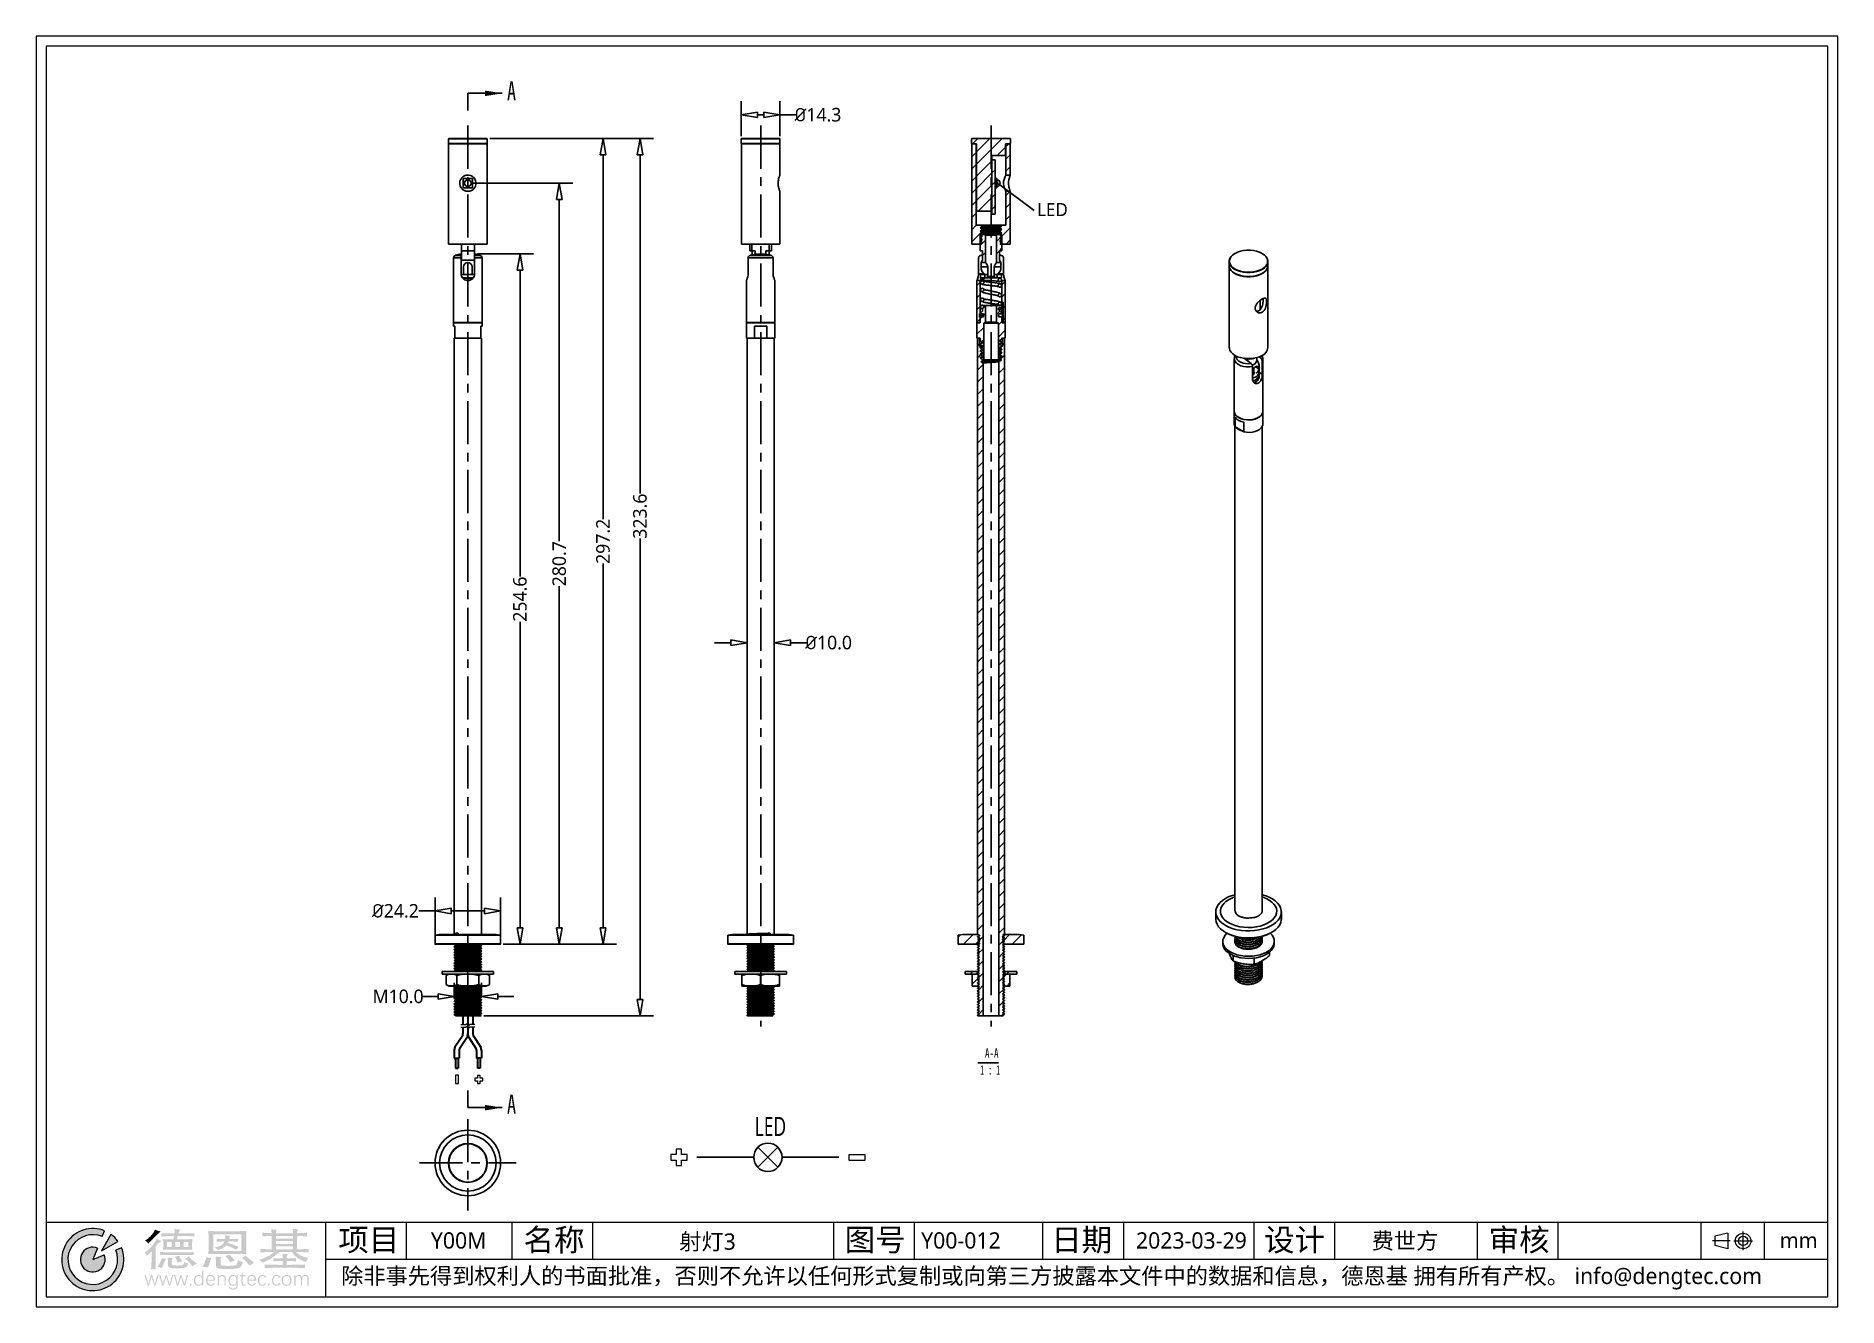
# Model space of a CAD drawing. Header units: millimetres. Extents: x 1036 to 1701, y -23 to 446.
import ezdxf

# ---------------------------------------------------------------- set-up
doc = ezdxf.new("R2010")
doc.units = ezdxf.units.MM
doc.linetypes.add('CENTER', pattern=[50.8, 31.75, -6.35, 6.35, -6.35])
doc.layers.get('0').update_dxf_attribs({"color": 8, "lineweight": 30})
doc.layers.get('Defpoints').update_dxf_attribs({"color": 6, "lineweight": 9})
for name, color, linetype, lineweight in [('Cable', 140, 'Continuous', 30), ('CenterLine', 1, 'CENTER', 9), ('Dimension', 136, 'Continuous', 9), ('SolidLine', 7, 'Continuous', 30)]:
    doc.layers.add(name, color=color, linetype=linetype, lineweight=lineweight)
doc.layers.add('尺寸', color=7, linetype='Continuous')
doc.styles.add('SLDTEXTSTYLE5', font='TXT', dxfattribs={"width": 0.7})
doc.styles.add('SLDTEXTSTYLE7', font='TXT', dxfattribs={"width": 0.62})
doc.styles.get("Standard").update_dxf_attribs({"font": ''})
doc.styles.add('微软雅黑-Light', font='')
doc.styles.get('Standard').set_extended_font_data('Microsoft YaHei Light')
doc.styles.get('微软雅黑-Light').set_extended_font_data('Microsoft YaHei Light')
doc.dimstyles.new('DENGTECx1.5', dxfattribs={"dimtxt": 5, "dimasz": 6, "dimexe": 5, "dimexo": 1, "dimgap": 0.5, "dimtad": 0, "dimdec": 1, "dimzin": 0, "dimdsep": 46, "dimtxsty": 'Standard', "dimblk": 'CLOSEDBLANK', "dimcen": 1, "dimadec": 0, "dimazin": 3, "dimtfac": 1, "dimtdec": 1, "dimtofl": 0, "dimtmove": 0, "dimatfit": 3, "dimldrblk": 'CLOSEDBLANK', "dimfxl": 1, "dimtolj": 1, "dimtzin": 0, "dimarcsym": 0})
pattern_1 = [(45, (450.5154, 45.0295), (-2.245064, 2.245064), [])]
pattern_2 = [(45, (588.481, 45.0295), (-2.245064, 2.245064), [])]

msp = doc.modelspace()

# ---------------------------------------------------------------- texts
at = {"layer": 'Defpoints', "style": '微软雅黑-Light'}
for s, p in [('名称', (1216.08, -2.47)), ('日期', (1410.65, -2.47)), ('设计', (1489.17, -2.47)), ('审核', (1571.98, -2.47)), ('项目', (1147.77, -2.47)), ('图号', (1334.53, -2.47))]:
    msp.add_text(s, height=8.241, dxfattribs=at).set_placement(p)
for s, insert, char_height, width, attachment_point in [('Y00M', (1181.92, 4.44), 6.009, 22.4693, 1), (' 射灯3', (1282.91, 0.69), 6.009, 89.3474, 5), ('Y00-012', (1362.71, 4.44), 6.009, 42.8844, 1), ('2023-03-29', (1441.94, 4.44), 6.009, 38.3061, 1), ('费世方', (1541.17, 0.97), 6.009, 45.4065, 5), ('mm', (1679.35, 4.33), 5.723, 13.2466, 1), ('除非事先得到权利人的书面批准，否则不允许以任何形式复制或向第三方披露本文件中的数据和信息，德恩基 拥有所有产权。 info@dengtec.com', (1148.81, -12.65), 6.0091, 553.0216, 4)]:
    msp.add_mtext(s, dxfattribs=dict(at, insert=insert, char_height=char_height, width=width, attachment_point=attachment_point))
at = {"layer": 'Dimension', "lineweight": -3, "style": '微软雅黑-Light'}
msp.add_text('LED', height=4.82, dxfattribs=at).set_placement((1405.44, 379.23))
at = {"layer": 'Dimension', "lineweight": -3, "char_height": 7, "attachment_point": 1, "style": 'SLDTEXTSTYLE5'}
for s, insert in [('A', (1209.99, 428.9)), ('A', (1209.99, 55.24)), ('{\\fMicrosoft YaHei Light|b0|i0|c134|p34;LED}', (1301.36, 46.97))]:
    msp.add_mtext(s, dxfattribs=dict(at, insert=insert))

# ---------------------------------------------------------------- blocks, each defined once
blk = doc.blocks.new('LOGO_CN')
at = {"layer": 'Cable'}
h = blk.add_hatch(color=136, dxfattribs=at)
h.paths.add_polyline_path([(8.97, 6.5, 0.079193), (6.5, 8.97), (3.13, 3.13)], flags=17)
h.paths.add_polyline_path([(1.7, 4.1, 5.027339), (4.1, 1.7), (0, 0)], flags=17)
h.paths.add_polyline_path([(4.24, 10.24, 5.027339), (10.24, 4.24), (8.19, 3.39, -5.027339), (3.39, 8.19)])
at = {"layer": 'Cable', "lineweight": 0}
h = blk.add_hatch(color=136, dxfattribs=at)
edge = h.paths.add_edge_path()
edge.add_spline(control_points=[(22.45, -3.54), (22.45, -3.54), (20.78, -3.54), (20.78, -3.54), (20.93, -2.63), (20.97, -1.88), (20.97, -0.94), (20.97, -0.94), (20.97, 2.96), (20.97, 2.96), (20.38, 2.27), (19.89, 1.8), (19.41, 1.33), (19.22, 1.75), (18.84, 2.27), (18.49, 2.54), (19.55, 3.15), (20.78, 4.36), (21.39, 5.14), (22.08, 6.02), (22.51, 6.7), (22.83, 7.52), (23.28, 7.17), (23.81, 6.88), (24.31, 6.73), (24.6, 6.65), (24.64, 6.47), (24.27, 6.39), (24.05, 6.35), (23.68, 6.09), (22.45, 4.65), (22.45, 4.65), (22.45, -3.54), (22.45, -3.54)], knot_values=[0, 0, 0, 0, 1, 1, 1, 2, 2, 2, 3, 3, 3, 4, 4, 4, 5, 5, 5, 6, 6, 6, 7, 7, 7, 8, 8, 8, 9, 9, 9, 10, 10, 10, 11, 11, 11, 11], degree=3, periodic=0)
h = blk.add_hatch(color=136, dxfattribs=at)
edge = h.paths.add_edge_path()
edge.add_spline(control_points=[(21.94, 7.86), (21.17, 7.09), (20.24, 6.15), (19.81, 5.68), (19.51, 6.2), (19.22, 6.49), (18.7, 6.76), (20.4, 7.89), (21.84, 9.52), (22.22, 10.71), (22.83, 10.44), (23.58, 10.18), (23.95, 10.1), (24.33, 10.02), (24.29, 9.94), (23.99, 9.8), (23.85, 9.73), (23.66, 9.57), (21.94, 7.86)], knot_values=[0, 0, 0, 0, 1, 1, 1, 2, 2, 2, 3, 3, 3, 4, 4, 4, 5, 5, 5, 6, 6, 6, 6], degree=3, periodic=0)
h = blk.add_hatch(color=136, dxfattribs=at)
edge = h.paths.add_edge_path()
edge.add_spline(control_points=[(30.13, -3.13), (27.15, -3.13), (26.81, -2.86), (26.81, -1.86), (26.81, -1.86), (26.81, -0.18), (26.81, -0.18), (26.81, 0.17), (26.79, 0.45), (26.75, 0.74), (27.29, 0.62), (27.84, 0.59), (28.31, 0.61), (28.57, 0.62), (28.63, 0.56), (28.33, 0.25), (28.29, 0.22), (28.19, -0.1), (28.19, -0.34), (28.19, -0.34), (28.19, -1.57), (28.19, -1.57), (28.19, -2.02), (28.41, -2.13), (30.15, -2.13), (32.32, -2.13), (32.57, -2.01), (32.65, -0.76), (33.03, -1.15), (33.52, -1.3), (34.19, -1.34), (33.58, -2.84), (33.05, -3.13), (30.13, -3.13)], knot_values=[0, 0, 0, 0, 1, 1, 1, 2, 2, 2, 3, 3, 3, 4, 4, 4, 5, 5, 5, 6, 6, 6, 7, 7, 7, 8, 8, 8, 9, 9, 9, 10, 10, 10, 11, 11, 11, 11], degree=3, periodic=0)
edge = h.paths.add_edge_path()
edge.add_spline(control_points=[(30.23, -1.12), (30.07, -0.34), (29.67, 0.48), (29.24, 0.99), (29.24, 0.99), (30.86, 1.36), (30.86, 1.36), (31.11, 0.72), (31.35, 0.24), (31.92, -0.64), (31.92, -0.64), (30.23, -1.12), (30.23, -1.12)], knot_values=[0, 0, 0, 0, 1, 1, 1, 2, 2, 2, 3, 3, 3, 4, 4, 4, 4], degree=3, periodic=0)
edge = h.paths.add_edge_path()
edge.add_spline(control_points=[(35.53, -2.39), (35.06, -1.6), (33.72, -0.2), (32.95, 0.28), (32.95, 0.28), (34.25, 1.03), (34.25, 1.03), (34.98, 0.28), (35.97, -0.57), (37.13, -1.41), (37.13, -1.41), (35.53, -2.39), (35.53, -2.39)], knot_values=[0, 0, 0, 0, 1, 1, 1, 2, 2, 2, 3, 3, 3, 4, 4, 4, 4], degree=3, periodic=0)
edge = h.paths.add_edge_path()
edge.add_spline(control_points=[(36.04, 1.57), (34.88, 1.64), (33.74, 1.67), (29.99, 1.67), (26.24, 1.67), (25.2, 1.64), (24.03, 1.57), (24.03, 1.57), (24.03, 2.7), (24.03, 2.7), (25.18, 2.64), (26.26, 2.61), (30.01, 2.61), (33.76, 2.61), (34.9, 2.62), (36.04, 2.67), (36.04, 2.67), (36.04, 1.57), (36.04, 1.57)], knot_values=[0, 0, 0, 0, 1, 1, 1, 2, 2, 2, 3, 3, 3, 4, 4, 4, 5, 5, 5, 6, 6, 6, 6], degree=3, periodic=0)
edge = h.paths.add_edge_path()
edge.add_spline(control_points=[(24.76, -3.04), (24.76, -3.04), (23.06, -2.54), (23.06, -2.54), (23.83, -1.68), (24.43, -0.44), (24.64, 0.49), (24.64, 0.49), (26.1, 0.28), (26.1, 0.28), (25.53, -0.97), (25, -2.26), (24.76, -3.04)], knot_values=[0, 0, 0, 0, 1, 1, 1, 2, 2, 2, 3, 3, 3, 4, 4, 4, 4], degree=3, periodic=0)
edge = h.paths.add_edge_path()
edge.add_spline(control_points=[(41.11, -2.83), (41.11, -2.83), (39.08, -2.5), (39.08, -2.5), (39.83, -1.57), (40.27, -0.57), (40.52, 0.82), (40.52, 0.82), (42.28, 0.49), (42.28, 0.49), (41.89, -0.8), (41.55, -1.8), (41.11, -2.83)], knot_values=[0, 0, 0, 0, 1, 1, 1, 2, 2, 2, 3, 3, 3, 4, 4, 4, 4], degree=3, periodic=0)
edge = h.paths.add_edge_path()
edge.add_spline(control_points=[(50.94, -3.26), (49.7, -3.38), (46.22, -3.41), (45.08, -3.18), (44.17, -3), (43.95, -2.76), (43.95, -1.68), (43.95, -1.68), (43.95, -0.09), (43.95, -0.09), (43.95, 0.61), (43.92, 0.8), (43.82, 1.12), (44.53, 0.99), (45.12, 0.91), (45.65, 0.94), (46.01, 0.98), (46.05, 0.93), (45.81, 0.7), (45.63, 0.53), (45.61, 0.28), (45.61, 0.04), (45.61, 0.04), (45.61, -1.18), (45.61, -1.18), (45.61, -1.89), (45.73, -2.09), (46.34, -2.17), (47.15, -2.26), (49.24, -2.33), (50.62, -2.1), (51.33, -1.99), (51.61, -1.75), (51.81, -0.15), (52.34, -0.59), (52.95, -0.8), (53.72, -0.92), (53.01, -2.94), (52.28, -3.13), (50.94, -3.26)], knot_values=[0, 0, 0, 0, 1, 1, 1, 2, 2, 2, 3, 3, 3, 4, 4, 4, 5, 5, 5, 6, 6, 6, 7, 7, 7, 8, 8, 8, 9, 9, 9, 10, 10, 10, 11, 11, 11, 12, 12, 12, 13, 13, 13, 13], degree=3, periodic=0)
edge = h.paths.add_edge_path()
edge.add_spline(control_points=[(48.99, -0.99), (48.61, -0.17), (48.1, 0.54), (47.31, 1.24), (47.31, 1.24), (48.87, 1.75), (48.87, 1.75), (49.46, 1.14), (50.11, 0.38), (50.66, -0.34), (50.66, -0.34), (48.99, -0.99), (48.99, -0.99)], knot_values=[0, 0, 0, 0, 1, 1, 1, 2, 2, 2, 3, 3, 3, 4, 4, 4, 4], degree=3, periodic=0)
edge = h.paths.add_edge_path()
edge.add_spline(control_points=[(55.95, -2.15), (55.08, -0.99), (54.39, -0.3), (53.23, 0.59), (53.23, 0.59), (54.51, 1.36), (54.51, 1.36), (55.67, 0.49), (56.58, -0.28), (57.55, -1.2), (57.55, -1.2), (55.95, -2.15), (55.95, -2.15)], knot_values=[0, 0, 0, 0, 1, 1, 1, 2, 2, 2, 3, 3, 3, 4, 4, 4, 4], degree=3, periodic=0)
edge = h.paths.add_edge_path()
edge.add_spline(control_points=[(44.27, 6.36), (44.27, 6.36), (44.27, 7.44), (44.27, 7.44), (45.06, 7.39), (45.91, 7.36), (47.21, 7.34), (47.29, 7.83), (47.31, 8.3), (47.29, 8.67), (47.84, 8.57), (48.51, 8.51), (48.97, 8.54), (49.2, 8.55), (49.22, 8.51), (49.03, 8.34), (48.93, 8.26), (48.83, 7.88), (48.71, 7.34), (50.11, 7.36), (50.98, 7.38), (51.85, 7.44), (51.85, 7.44), (51.85, 6.36), (51.85, 6.36), (50.96, 6.44), (50.01, 6.47), (48.47, 6.47), (48.41, 6.28), (48.33, 6.09), (48.24, 5.91), (49.66, 5.49), (50.78, 5.12), (52.16, 4.52), (52.16, 4.52), (51.02, 3.46), (51.02, 3.46), (49.89, 4.19), (48.93, 4.65), (47.72, 5.12), (47.13, 4.39), (46.19, 3.85), (44.65, 3.35), (44.39, 3.72), (44.07, 3.99), (43.54, 4.33), (45.67, 4.72), (46.64, 5.31), (47.03, 6.47), (45.83, 6.46), (45.02, 6.43), (44.27, 6.36)], knot_values=[0, 0, 0, 0, 1, 1, 1, 2, 2, 2, 3, 3, 3, 4, 4, 4, 5, 5, 5, 6, 6, 6, 7, 7, 7, 8, 8, 8, 9, 9, 9, 10, 10, 10, 11, 11, 11, 12, 12, 12, 13, 13, 13, 14, 14, 14, 15, 15, 15, 16, 16, 16, 17, 17, 17, 17], degree=3, periodic=0)
edge = h.paths.add_edge_path()
edge.add_spline(control_points=[(72.56, 0.51), (72.56, 0.51), (72.56, -0.64), (72.56, -0.64), (71.73, -0.57), (70.71, -0.52), (69.28, -0.52), (69.28, -0.52), (69.28, -1.89), (69.28, -1.89), (72.16, -1.89), (74.22, -1.84), (75.81, -1.76), (75.81, -1.76), (75.81, -3.04), (75.81, -3.04), (74.1, -2.96), (71.83, -2.91), (68.59, -2.91), (65.34, -2.91), (63.05, -2.96), (61.37, -3.04), (61.37, -3.04), (61.37, -1.76), (61.37, -1.76), (62.95, -1.84), (64.99, -1.89), (67.83, -1.89), (67.83, -1.89), (67.83, -0.51), (67.83, -0.51), (66.37, -0.52), (65.36, -0.57), (64.51, -0.64), (64.51, -0.64), (64.51, 0.51), (64.51, 0.51), (65.38, 0.45), (66.37, 0.41), (67.83, 0.4), (67.83, 1.01), (67.77, 1.64), (67.67, 2.04), (68.26, 1.98), (68.75, 1.94), (69.46, 1.94), (69.78, 1.94), (69.82, 1.85), (69.54, 1.69), (69.37, 1.59), (69.28, 1.32), (69.28, 1.12), (69.28, 1.12), (69.28, 0.4), (69.28, 0.4), (70.71, 0.41), (71.73, 0.45), (72.56, 0.51)], knot_values=[0, 0, 0, 0, 1, 1, 1, 2, 2, 2, 3, 3, 3, 4, 4, 4, 5, 5, 5, 6, 6, 6, 7, 7, 7, 8, 8, 8, 9, 9, 9, 10, 10, 10, 11, 11, 11, 12, 12, 12, 13, 13, 13, 14, 14, 14, 15, 15, 15, 16, 16, 16, 17, 17, 17, 18, 18, 18, 19, 19, 19, 19], degree=3, periodic=0)
h = blk.add_hatch(color=136, dxfattribs=at)
h.paths.add_polyline_path([(32.4, 6.3), (32.4, 4.46), (34.13, 4.46), (34.13, 6.3)], flags=16)
h.paths.add_polyline_path([(29.42, 6.3), (29.42, 4.46), (31.13, 4.46), (31.13, 6.3)], flags=16)
h.paths.add_polyline_path([(26.46, 6.3), (26.46, 4.46), (28.19, 4.46), (28.19, 6.3)], flags=16)
edge = h.paths.add_edge_path()
edge.add_spline(control_points=[(30.05, 7.2), (32.77, 7.18), (33.44, 7.2), (35.55, 7.3), (35.49, 6.67), (35.47, 5.97), (35.47, 5.38), (35.47, 4.78), (35.49, 4.09), (35.55, 3.46), (33.5, 3.56), (32.91, 3.56), (30.32, 3.56), (27.72, 3.56), (27.13, 3.56), (25.08, 3.46), (25.14, 4.09), (25.16, 4.78), (25.16, 5.38), (25.16, 5.97), (25.14, 6.67), (25.08, 7.3), (26.64, 7.22), (27.35, 7.2), (28.75, 7.2), (28.86, 7.62), (28.96, 8.02), (29.02, 8.39), (26.48, 8.38), (25.53, 8.34), (24.52, 8.3), (24.52, 8.3), (24.52, 9.42), (24.52, 9.42), (25.51, 9.36), (26.46, 9.34), (29.16, 9.33), (29.22, 10.01), (29.22, 10.57), (29.12, 10.97), (29.81, 10.81), (30.64, 10.7), (31.02, 10.71), (31.41, 10.73), (31.49, 10.6), (31.15, 10.42), (30.98, 10.34), (30.88, 10.17), (30.62, 9.33), (34.11, 9.33), (35.22, 9.34), (36.32, 9.39), (36.32, 9.39), (36.32, 8.3), (36.32, 8.3), (35.2, 8.36), (34.05, 8.39), (30.32, 8.39), (30.19, 7.94), (30.11, 7.57), (30.05, 7.2)], knot_values=[0, 0, 0, 0, 1, 1, 1, 2, 2, 2, 3, 3, 3, 4, 4, 4, 5, 5, 5, 6, 6, 6, 7, 7, 7, 8, 8, 8, 9, 9, 9, 10, 10, 10, 11, 11, 11, 12, 12, 12, 13, 13, 13, 14, 14, 14, 15, 15, 15, 16, 16, 16, 17, 17, 17, 18, 18, 18, 19, 19, 19, 20, 20, 20, 20], degree=3, periodic=0)
h.paths.add_polyline_path([(53.07, 9.05), (42.99, 9.05), (42.99, 3.09), (53.07, 3.09)], flags=16)
edge = h.paths.add_edge_path()
edge.add_spline(control_points=[(47.96, 2.04), (44.59, 2.04), (42.62, 2.02), (41.23, 1.99), (41.31, 2.48), (41.33, 3.07), (41.33, 3.73), (41.33, 3.73), (41.33, 8.44), (41.33, 8.44), (41.33, 9.12), (41.31, 9.7), (41.23, 10.2), (42.49, 10.13), (45.36, 10.1), (47.92, 10.1), (50.62, 10.1), (53.8, 10.15), (54.9, 10.2), (54.83, 9.7), (54.79, 9.09), (54.79, 8.44), (54.79, 8.44), (54.79, 3.72), (54.79, 3.72), (54.79, 2.96), (54.83, 2.46), (54.9, 1.98), (53.46, 2.02), (50.8, 2.04), (47.96, 2.04)], knot_values=[0, 0, 0, 0, 1, 1, 1, 2, 2, 2, 3, 3, 3, 4, 4, 4, 5, 5, 5, 6, 6, 6, 7, 7, 7, 8, 8, 8, 9, 9, 9, 10, 10, 10, 10], degree=3, periodic=0)
h.paths.add_polyline_path([(65.36, 3.65), (71.48, 3.65), (71.48, 4.7), (65.36, 4.7)], flags=17)
h.paths.add_polyline_path([(65.36, 6.6), (65.36, 5.52), (71.48, 5.52), (71.48, 6.6)], flags=17)
h.paths.add_polyline_path([(71.48, 7.43), (71.48, 8.41), (65.36, 8.41), (65.36, 7.43)], flags=17)
edge = h.paths.add_edge_path()
edge.add_spline(control_points=[(60.55, -1.17), (60.33, -0.65), (59.86, -0.26), (59.24, -0.09), (61.28, 0.4), (63.07, 1.35), (64.95, 2.7), (62.12, 2.69), (60.96, 2.62), (59.84, 2.54), (59.84, 2.54), (59.84, 3.8), (59.84, 3.8), (61.12, 3.72), (62.46, 3.67), (63.86, 3.65), (63.86, 3.65), (63.86, 8.41), (63.86, 8.41), (62.72, 8.39), (61.61, 8.36), (60.55, 8.28), (60.55, 8.28), (60.55, 9.57), (60.55, 9.57), (61.61, 9.51), (62.7, 9.46), (63.84, 9.42), (63.82, 10.05), (63.76, 10.44), (63.64, 10.81), (64.26, 10.71), (64.85, 10.67), (65.42, 10.68), (65.72, 10.7), (65.79, 10.57), (65.58, 10.42), (65.4, 10.28), (65.36, 10.1), (65.36, 9.76), (65.36, 9.76), (65.36, 9.42), (65.36, 9.42), (65.36, 9.42), (71.47, 9.42), (71.47, 9.42), (71.47, 10.18), (71.4, 10.68), (71.32, 10.99), (71.97, 10.89), (72.62, 10.84), (73.19, 10.84), (73.49, 10.84), (73.55, 10.71), (73.35, 10.57), (73.03, 10.38), (72.94, 10.18), (72.94, 9.91), (72.94, 9.91), (72.94, 9.42), (72.94, 9.42), (74.18, 9.44), (75.38, 9.49), (76.51, 9.57), (76.51, 9.57), (76.51, 8.28), (76.51, 8.28), (75.38, 8.36), (74.18, 8.39), (72.94, 8.41), (72.94, 8.41), (72.94, 3.65), (72.94, 3.65), (74.36, 3.67), (75.74, 3.73), (77.04, 3.8), (77.04, 3.8), (77.04, 2.54), (77.04, 2.54), (76.03, 2.62), (74.97, 2.67), (72.56, 2.7), (73.53, 1.64), (74.75, 0.96), (77.1, 0.59), (76.54, 0.19), (76.17, -0.33), (76.07, -0.91), (73.9, 0.01), (71.71, 1.27), (71.08, 2.72), (71.08, 2.72), (66.5, 2.72), (66.5, 2.72), (65.56, 1.48), (63.25, -0.02), (60.55, -1.17)], knot_values=[0, 0, 0, 0, 1, 1, 1, 2, 2, 2, 3, 3, 3, 4, 4, 4, 5, 5, 5, 6, 6, 6, 7, 7, 7, 8, 8, 8, 9, 9, 9, 10, 10, 10, 11, 11, 11, 12, 12, 12, 13, 13, 13, 14, 14, 14, 15, 15, 15, 16, 16, 16, 17, 17, 17, 18, 18, 18, 19, 19, 19, 20, 20, 20, 21, 21, 21, 22, 22, 22, 23, 23, 23, 24, 24, 24, 25, 25, 25, 26, 26, 26, 27, 27, 27, 28, 28, 28, 29, 29, 29, 30, 30, 30, 31, 31, 31, 32, 32, 32, 32], degree=3, periodic=0)
at = {"layer": 'Cable'}
h = blk.add_hatch(color=136, dxfattribs=at)
h.dxf.hatch_style = 1
h.paths.add_polyline_path([(73.59, -5.49), (73.5, -5.49), (73.16, -5.54), (72.87, -5.68), (72.81, -5.72), (73.45, -5.87), (73.54, -5.88), (73.87, -5.96), (74.1, -6.16), (74.21, -6.38), (74.68, -6.32), (74.67, -6.28), (74.54, -5.96), (74.33, -5.71), (74.25, -5.65), (73.95, -5.53)])
h.paths.add_polyline_path([(75.92, -5.49), (75.63, -5.51), (75.33, -5.61), (75.07, -5.78), (74.87, -6.01), (74.7, -6.32), (74.68, -6.32), (74.21, -6.38), (74.28, -6.7), (74.3, -7.11), (74.3, -9.29), (74.76, -9.29), (74.76, -7.15), (74.79, -6.83), (74.88, -6.51), (75.04, -6.23), (75.17, -6.09), (75.44, -5.93), (75.78, -5.87), (76.81, -5.85), (76.59, -5.65), (76.29, -5.53)])
h.paths.add_polyline_path([(72.35, -5.56), (71.93, -5.56), (71.94, -5.73), (71.96, -6.08), (71.96, -6.4), (72.4, -6.27), (72.4, -6.25), (72.38, -5.91)])
h.paths.add_polyline_path([(72.81, -5.72), (72.59, -5.96), (72.41, -6.27), (72.4, -6.27), (71.96, -6.4), (71.96, -9.29), (72.43, -9.29), (72.43, -7.19), (72.43, -7.19), (72.46, -6.82), (72.55, -6.5), (72.71, -6.24), (72.84, -6.1), (73.12, -5.93), (73.45, -5.87)])
h.paths.add_polyline_path([(76.81, -5.85), (75.78, -5.87), (75.88, -5.88), (76.21, -5.96), (76.44, -6.16), (76.55, -6.37), (76.61, -6.7), (76.64, -7.11), (76.64, -9.29), (77.1, -9.29), (77.1, -7), (77.1, -6.75), (77.05, -6.38), (76.95, -6.08)])
h.paths.add_polyline_path([(69.21, -5.49), (69.07, -5.49), (68.72, -5.54), (68.4, -5.64), (68.13, -5.79), (69.22, -5.87), (69.31, -5.88), (69.66, -5.93), (69.95, -6.06), (70.18, -6.26), (70.29, -6.41), (70.41, -6.69), (70.48, -7.03), (70.51, -7.42), (70.49, -7.69), (70.44, -8.04), (70.33, -8.34), (70.17, -8.59), (70.11, -8.66), (69.85, -8.84), (69.55, -8.95), (69.18, -8.98), (70.29, -9.06), (70.52, -8.85), (70.63, -8.71), (70.79, -8.45), (70.9, -8.14), (70.97, -7.8), (70.99, -7.42), (70.99, -7.19), (70.94, -6.82), (70.85, -6.5), (70.71, -6.22), (70.54, -5.98), (70.46, -5.9), (70.21, -5.72), (69.92, -5.59), (69.59, -5.51)])
h.paths.add_polyline_path([(68.13, -5.79), (67.89, -6), (67.78, -6.13), (67.62, -6.4), (67.51, -6.7), (67.44, -7.04), (67.42, -7.42), (67.42, -7.64), (67.47, -7.99), (67.57, -8.31), (67.71, -8.6), (67.89, -8.84), (67.96, -8.92), (68.21, -9.12), (68.5, -9.25), (68.82, -9.34), (69.19, -9.37), (69.34, -9.36), (69.7, -9.32), (70.01, -9.21), (70.29, -9.06), (69.18, -8.98), (69.1, -8.98), (68.76, -8.93), (68.47, -8.79), (68.24, -8.57), (68.13, -8.43), (68.01, -8.14), (67.93, -7.81), (67.91, -7.42), (67.91, -7.17), (67.97, -6.82), (68.08, -6.52), (68.24, -6.27), (68.3, -6.2), (68.55, -6.02), (68.86, -5.91), (69.22, -5.87)])
h.paths.add_polyline_path([(65.58, -5.49), (65.25, -5.52), (64.93, -5.61), (64.66, -5.77), (65.58, -5.87), (65.88, -5.91), (66.16, -6.03), (66.32, -6.21), (66.45, -6.55), (66.93, -6.49), (66.87, -6.25), (66.72, -5.95), (66.5, -5.73), (66.28, -5.61), (65.96, -5.52)])
h.paths.add_polyline_path([(64.66, -5.77), (64.43, -6), (64.34, -6.12), (64.2, -6.39), (64.1, -6.7), (64.04, -7.05), (64.02, -7.44), (64.03, -7.64), (64.07, -8.01), (64.14, -8.34), (64.26, -8.63), (64.41, -8.87), (64.6, -9.07), (65.56, -8.98), (65.3, -8.96), (65.05, -8.86), (64.85, -8.71), (64.7, -8.48), (64.59, -8.2), (64.52, -7.84), (64.5, -7.42), (64.52, -7.03), (64.58, -6.68), (64.69, -6.39), (64.85, -6.16), (65.05, -6), (65.29, -5.91), (65.58, -5.87)])
h.paths.add_polyline_path([(66.47, -8.27), (66.46, -8.28), (66.36, -8.59), (66.17, -8.81), (65.9, -8.94), (65.56, -8.98), (64.6, -9.07), (64.87, -9.23), (65.18, -9.33), (65.54, -9.37), (65.91, -9.34), (66.23, -9.25), (66.48, -9.11), (66.69, -8.91), (66.83, -8.65), (66.93, -8.34)])
h.paths.add_polyline_path([(62.57, -9.29), (62.57, -8.66), (63.1, -8.66), (63.1, -9.29)])
h.paths.add_polyline_path([(60.54, -5.49), (60.21, -5.52), (59.89, -5.61), (59.62, -5.77), (60.54, -5.87), (60.84, -5.91), (61.12, -6.03), (61.28, -6.21), (61.4, -6.55), (61.89, -6.49), (61.83, -6.25), (61.68, -5.95), (61.46, -5.73), (61.23, -5.61), (60.91, -5.52)])
h.paths.add_polyline_path([(59.62, -5.77), (59.39, -6), (59.3, -6.12), (59.16, -6.39), (59.06, -6.7), (59, -7.05), (58.98, -7.44), (58.99, -7.64), (59.02, -8.01), (59.1, -8.34), (59.22, -8.63), (59.37, -8.87), (59.56, -9.07), (60.51, -8.98), (60.26, -8.96), (60.01, -8.86), (59.81, -8.71), (59.66, -8.48), (59.54, -8.2), (59.48, -7.84), (59.46, -7.42), (59.47, -7.03), (59.54, -6.68), (59.65, -6.39), (59.81, -6.16), (60.01, -6), (60.25, -5.91), (60.54, -5.87)])
h.paths.add_polyline_path([(61.42, -8.27), (61.42, -8.28), (61.32, -8.59), (61.13, -8.81), (60.86, -8.94), (60.51, -8.98), (59.56, -9.07), (59.83, -9.23), (60.14, -9.33), (60.5, -9.37), (60.51, -9.37), (60.87, -9.34), (61.18, -9.25), (61.44, -9.11), (61.65, -8.91), (61.79, -8.65), (61.89, -8.34)])
h.paths.add_polyline_path([(56.76, -5.49), (56.53, -5.5), (56.2, -5.57), (55.9, -5.71), (55.74, -5.82), (56.74, -5.87), (56.77, -5.87), (57.08, -5.91), (57.33, -6.02), (57.54, -6.2), (57.69, -6.44), (57.79, -6.76), (57.84, -7.14), (55.62, -7.14), (58.32, -7.21), (58.28, -6.84), (58.21, -6.51), (58.09, -6.22), (57.93, -5.98), (57.71, -5.77), (57.44, -5.61), (57.12, -5.52)])
h.paths.add_polyline_path([(55.74, -5.82), (55.51, -6.06), (55.33, -6.36), (55.31, -6.4), (55.21, -6.69), (55.15, -7.03), (55.13, -7.4), (55.14, -7.64), (55.18, -8.01), (55.26, -8.34), (55.39, -8.62), (55.55, -8.86), (55.58, -8.89), (55.81, -9.1), (56.08, -9.25), (56.41, -9.34), (56.77, -9.37), (57, -9.36), (57.34, -9.29), (57.63, -9.17), (57.81, -9.06), (56.79, -8.98), (56.45, -8.94), (56.16, -8.81), (55.92, -8.59), (55.85, -8.49), (55.72, -8.21), (55.64, -7.88), (55.61, -7.5), (58.33, -7.5), (58.33, -7.38), (58.32, -7.21), (55.62, -7.14), (55.62, -7.13), (55.67, -6.75), (55.78, -6.44), (55.94, -6.19), (56.1, -6.05), (56.39, -5.92), (56.74, -5.87)])
h.paths.add_polyline_path([(57.88, -8.32), (57.87, -8.33), (57.66, -8.63), (57.42, -8.83), (57.14, -8.94), (56.79, -8.98), (57.81, -9.06), (58.05, -8.83), (58.25, -8.52)], flags=17)
h.paths.add_polyline_path([(53.57, -4.7), (53.23, -4.7), (53.1, -5.56), (52.55, -5.56), (52.55, -5.95), (53.1, -5.95), (53.1, -8.5), (53.1, -8.52), (53.15, -8.88), (53.31, -9.14), (54.05, -8.97), (53.94, -8.97), (53.67, -8.83), (53.63, -8.76), (53.57, -8.41), (53.57, -5.95), (54.56, -5.95), (54.56, -5.56), (53.57, -5.56)])
h.paths.add_polyline_path([(54.6, -8.91), (54.37, -8.95), (54.05, -8.97), (53.31, -9.14), (53.57, -9.3), (53.92, -9.35), (54.27, -9.33), (54.6, -9.27)])
h.paths.add_polyline_path([(50.02, -5.49), (49.66, -5.52), (49.35, -5.62), (49.08, -5.78), (48.85, -6.01), (48.76, -6.12), (48.62, -6.39), (48.52, -6.7), (48.45, -7.05), (48.44, -7.44), (48.44, -7.6), (48.47, -7.97), (48.55, -8.3), (48.67, -8.59), (48.84, -8.84), (49.02, -9.04), (50.1, -8.97), (50.09, -8.97), (49.74, -8.92), (49.45, -8.79), (49.22, -8.57), (49.13, -8.45), (49.01, -8.16), (48.94, -7.83), (48.92, -7.44), (48.93, -7.19), (48.98, -6.83), (49.08, -6.53), (49.22, -6.28), (49.24, -6.25), (49.48, -6.04), (49.77, -5.91), (50.12, -5.87), (50.94, -5.78), (50.68, -5.62), (50.37, -5.52)])
h.paths.add_polyline_path([(51.8, -5.56), (51.36, -5.56), (51.33, -5.95), (51.32, -6.24), (51.31, -6.24), (51.01, -6.27), (51.1, -6.4), (51.22, -6.68), (51.29, -7.02), (51.32, -7.41), (51.31, -7.65), (51.25, -8.01), (51.15, -8.31), (51.01, -8.56), (51.32, -8.57), (51.32, -8.73), (51.31, -8.9), (51.31, -9.22), (51.31, -9.26), (51.27, -9.59), (51.17, -9.87), (51, -10.07), (50.77, -10.22), (50.47, -10.32), (50.11, -10.35), (51.12, -10.48), (51.35, -10.29), (51.48, -10.14), (51.64, -9.85), (51.74, -9.54), (51.77, -9.19), (51.77, -6.42), (51.78, -6.23), (51.78, -5.88)])
h.paths.add_polyline_path([(50.94, -5.78), (50.12, -5.87), (50.14, -5.87), (50.49, -5.92), (50.78, -6.05), (51.01, -6.27), (51.31, -6.24), (51.16, -6.01)], flags=17)
h.paths.add_polyline_path([(51.01, -8.56), (50.98, -8.59), (50.75, -8.8), (50.45, -8.92), (50.1, -8.97), (49.02, -9.04), (49.29, -9.21), (49.6, -9.32), (49.95, -9.35), (50.13, -9.34), (50.47, -9.28), (50.77, -9.16), (50.87, -9.09), (51.1, -8.87), (51.31, -8.57), (51.32, -8.57)])
h.paths.add_polyline_path([(49.04, -9.73), (48.58, -9.81), (48.58, -9.83), (48.69, -10.11), (48.86, -10.34), (49.09, -10.51), (49.37, -10.64), (49.71, -10.72), (50.1, -10.74), (50.14, -10.74), (50.52, -10.71), (50.84, -10.62), (51.12, -10.48), (50.11, -10.35), (50.04, -10.34), (49.66, -10.3), (49.38, -10.18), (49.17, -9.99)])
h.paths.add_polyline_path([(46.24, -5.49), (46.11, -5.49), (45.77, -5.55), (45.49, -5.68), (45.41, -5.73), (45.18, -5.96), (45, -6.27), (44.98, -6.27), (44.55, -6.4), (44.55, -9.29), (45.01, -9.29), (45.01, -7.25), (45.01, -7.18), (45.05, -6.82), (45.15, -6.5), (45.31, -6.25), (45.49, -6.06), (45.78, -5.92), (46.12, -5.87), (47.2, -5.86), (47.16, -5.82), (46.92, -5.63), (46.62, -5.53)])
h.paths.add_polyline_path([(44.93, -5.56), (44.52, -5.56), (44.52, -5.63), (44.54, -5.98), (44.54, -6.05), (44.55, -6.4), (44.98, -6.27)])
h.paths.add_polyline_path([(47.2, -5.86), (46.12, -5.87), (46.26, -5.88), (46.58, -5.97), (46.81, -6.17), (46.93, -6.38), (47.01, -6.7), (47.04, -7.11), (47.04, -9.29), (47.5, -9.29), (47.5, -7), (47.5, -6.76), (47.45, -6.4), (47.35, -6.1)])
h.paths.add_polyline_path([(42.08, -5.49), (41.85, -5.5), (41.52, -5.57), (41.23, -5.71), (41.06, -5.82), (42.06, -5.87), (42.09, -5.87), (42.4, -5.91), (42.66, -6.02), (42.86, -6.2), (43.02, -6.44), (43.12, -6.76), (43.16, -7.14), (40.94, -7.14), (43.65, -7.21), (43.61, -6.84), (43.53, -6.51), (43.41, -6.22), (43.25, -5.98), (43.04, -5.77), (42.77, -5.61), (42.45, -5.52)])
h.paths.add_polyline_path([(41.06, -5.82), (40.83, -6.06), (40.65, -6.36), (40.64, -6.4), (40.53, -6.69), (40.47, -7.03), (40.45, -7.4), (40.46, -7.64), (40.5, -8.01), (40.59, -8.34), (40.71, -8.62), (40.87, -8.86), (40.9, -8.89), (41.13, -9.1), (41.41, -9.25), (41.73, -9.34), (42.1, -9.37), (42.33, -9.36), (42.66, -9.29), (42.96, -9.17), (43.13, -9.06), (42.11, -8.98), (41.78, -8.94), (41.48, -8.81), (41.25, -8.59), (41.18, -8.49), (41.04, -8.21), (40.96, -7.88), (40.94, -7.5), (43.65, -7.5), (43.65, -7.38), (43.65, -7.21), (40.94, -7.14), (40.94, -7.13), (40.99, -6.75), (41.1, -6.44), (41.26, -6.19), (41.42, -6.05), (41.71, -5.92), (42.06, -5.87)])
h.paths.add_polyline_path([(43.2, -8.32), (43.19, -8.33), (42.99, -8.63), (42.75, -8.83), (42.46, -8.94), (42.11, -8.98), (43.13, -9.06), (43.37, -8.83), (43.57, -8.52)], flags=17)
h.paths.add_polyline_path([(39.48, -3.97), (39.01, -3.97), (39.01, -5.86), (39.03, -6.2), (39.01, -6.2), (38.72, -6.27), (38.81, -6.41), (38.93, -6.69), (39, -7.03), (39.02, -7.43), (39.01, -7.67), (38.96, -8.03), (38.86, -8.33), (38.71, -8.58), (39.03, -8.61), (39.03, -8.88), (39.06, -9.29), (39.51, -9.29), (39.5, -9.21), (39.48, -8.88), (39.48, -8.51)])
h.paths.add_polyline_path([(37.77, -5.49), (37.74, -5.49), (37.39, -5.53), (37.07, -5.63), (36.8, -5.79), (36.57, -6.01), (36.48, -6.13), (36.33, -6.4), (36.23, -6.71), (36.16, -7.05), (36.14, -7.44), (36.14, -7.63), (36.18, -8), (36.27, -8.33), (36.39, -8.61), (36.56, -8.86), (36.78, -9.08), (37.77, -8.98), (37.77, -8.98), (37.42, -8.94), (37.13, -8.8), (36.91, -8.58), (36.83, -8.44), (36.71, -8.16), (36.64, -7.82), (36.62, -7.43), (36.63, -7.2), (36.68, -6.85), (36.77, -6.54), (36.92, -6.28), (36.93, -6.26), (37.16, -6.05), (37.45, -5.91), (37.81, -5.87), (38.76, -5.85), (38.51, -5.65), (38.44, -5.62), (38.13, -5.52)])
h.paths.add_polyline_path([(38.76, -5.85), (37.81, -5.87), (37.84, -5.87), (38.2, -5.92), (38.49, -6.05), (38.72, -6.27), (39.01, -6.2), (38.97, -6.13)])
h.paths.add_polyline_path([(38.71, -8.58), (38.68, -8.63), (38.44, -8.83), (38.14, -8.94), (37.77, -8.98), (36.78, -9.08), (37.06, -9.24), (37.38, -9.33), (37.74, -9.37), (37.84, -9.37), (38.18, -9.31), (38.48, -9.19), (38.57, -9.13), (38.8, -8.91), (39.01, -8.61), (39.03, -8.61)])
h.paths.add_polyline_path([(34.69, -9.29), (34.69, -8.66), (35.22, -8.66), (35.22, -9.29)])
h.paths.add_polyline_path([(34.03, -5.56), (33.58, -5.56), (32.91, -7.87), (32.84, -8.12), (32.77, -8.4), (32.75, -8.48), (32.67, -8.83), (32.45, -9.29), (32.91, -9.29)])
h.paths.add_polyline_path([(31.7, -5.56), (31.5, -6.03), (31.53, -6.24), (31.61, -6.57), (31.72, -6.94), (32.45, -9.29), (32.67, -8.83), (32.67, -8.82), (32.6, -8.51), (32.51, -8.18), (32.4, -7.82)])
h.paths.add_polyline_path([(31.7, -5.56), (31.3, -5.56), (30.58, -7.84), (30.47, -8.21), (30.39, -8.45), (30.39, -8.49), (30.3, -8.83), (30.05, -9.29), (30.51, -9.29), (31.27, -6.92), (31.34, -6.68), (31.43, -6.34), (31.5, -6.03)])
h.paths.add_polyline_path([(29.43, -5.56), (28.98, -5.56), (30.05, -9.29), (30.3, -8.83), (30.26, -8.57), (30.18, -8.24), (30.08, -7.88)])
h.paths.add_polyline_path([(28.78, -5.56), (28.33, -5.56), (27.66, -7.87), (27.59, -8.12), (27.52, -8.4), (27.5, -8.48), (27.42, -8.83), (27.21, -9.29), (27.65, -9.29)])
h.paths.add_polyline_path([(26.45, -5.56), (26.25, -6.03), (26.28, -6.24), (26.36, -6.57), (26.47, -6.94), (27.21, -9.29), (27.42, -8.83), (27.42, -8.82), (27.35, -8.51), (27.26, -8.18), (27.16, -7.82)])
h.paths.add_polyline_path([(26.45, -5.56), (26.05, -5.56), (25.33, -7.84), (25.22, -8.21), (25.14, -8.45), (25.13, -8.49), (25.05, -8.83), (24.8, -9.29), (25.26, -9.29), (26.02, -6.92), (26.09, -6.68), (26.18, -6.34), (26.25, -6.03)])
h.paths.add_polyline_path([(24.18, -5.56), (23.73, -5.56), (24.8, -9.29), (25.05, -8.83), (25.01, -8.57), (24.93, -8.24), (24.83, -7.88)])
h.paths.add_polyline_path([(23.53, -5.56), (23.08, -5.56), (22.41, -7.87), (22.34, -8.12), (22.27, -8.4), (22.25, -8.48), (22.17, -8.83), (21.96, -9.29), (22.4, -9.29)])
h.paths.add_polyline_path([(21.2, -5.56), (21, -6.03), (21.03, -6.24), (21.11, -6.57), (21.22, -6.94), (21.96, -9.29), (22.17, -8.83), (22.17, -8.82), (22.1, -8.51), (22.01, -8.18), (21.91, -7.82)])
h.paths.add_polyline_path([(21.2, -5.56), (20.8, -5.56), (20.08, -7.84), (19.97, -8.21), (19.89, -8.45), (19.88, -8.49), (19.8, -8.83), (19.55, -9.29), (20.01, -9.29), (20.77, -6.92), (20.84, -6.68), (20.93, -6.34), (21, -6.03)])
h.paths.add_polyline_path([(18.93, -5.56), (18.48, -5.56), (19.55, -9.29), (19.8, -8.83), (19.76, -8.57), (19.68, -8.24), (19.58, -7.88)])
at = {"layer": 'Cable', "color": 136, "lineweight": 0}
for p, q in [((6.5, 8.97), (3.13, 3.13)), ((3.13, 3.13), (8.97, 6.5)), ((3.39, 8.19), (4.24, 10.24)), ((1.7, 4.1), (0, 0)), ((0, 0), (4.1, 1.7)), ((10.24, 4.24), (8.19, 3.39))]:
    blk.add_line(p, q, dxfattribs=at)
for radius, start, end in [(11.08, 67.5, 22.5), (8.87, 67.5, 22.5), (11.08, 35.9441, 54.0559), (4.43, 67.5, 22.5)]:
    blk.add_arc((0, 0), radius, start, end, dxfattribs=at)
blk = doc.blocks.new('_ClosedBlank')
at = {"color": 0, "linetype": 'ByBlock', "lineweight": -2}
for p, q in [((-1, 0.17), (0, 0)), ((-1, 0.17), (-1, -0.17)), ((0, 0), (-1, -0.17))]:
    blk.add_line(p, q, dxfattribs=at)
blk = doc.blocks.new('*D20')
at = {"layer": 'Defpoints', "color": 0, "lineweight": -3}
for p in [(1198.05, 365.27), (1214.78, 365.27), (1207.55, 110.68)]:
    blk.add_point(p, dxfattribs=at)
at = {"layer": 'Dimension', "color": 0, "lineweight": -2}
for p, q in [((1199.05, 365.27), (1219.78, 365.27)), ((1214.78, 359.27), (1214.78, 246.36)), ((1214.78, 116.68), (1214.78, 229.58)), ((1208.55, 110.68), (1219.78, 110.68))]:
    blk.add_line(p, q, dxfattribs=at)
at = {"layer": 'Dimension', "color": 0, "lineweight": -2, "xscale": 6, "yscale": 6, "zscale": 6}
for p, rotation in [((1214.78, 365.27), 90), ((1214.78, 110.68), 270)]:
    blk.add_blockref('_ClosedBlank', p, dxfattribs=dict(at, rotation=rotation))
at = {"layer": 'Dimension', "color": 0, "lineweight": -3, "insert": (1214.78, 237.97), "char_height": 5, "attachment_point": 5, "rotation": 90}
blk.add_mtext('\\A1;254.6', dxfattribs=at)
blk = doc.blocks.new('*D21')
at = {"layer": 'Defpoints', "color": 0, "lineweight": -3}
for p in [(1202.6, 407.88), (1207.55, 110.68), (1245.41, 110.68)]:
    blk.add_point(p, dxfattribs=at)
at = {"layer": 'Dimension', "color": 0, "lineweight": -2}
for p, q in [((1203.6, 407.88), (1250.41, 407.88)), ((1245.41, 401.88), (1245.41, 267.44)), ((1245.41, 116.68), (1245.41, 251.11)), ((1208.55, 110.68), (1250.41, 110.68))]:
    blk.add_line(p, q, dxfattribs=at)
at = {"layer": 'Dimension', "color": 0, "lineweight": -2, "xscale": 6, "yscale": 6, "zscale": 6}
for p, rotation in [((1245.41, 407.88), 90), ((1245.41, 110.68), 270)]:
    blk.add_blockref('_ClosedBlank', p, dxfattribs=dict(at, rotation=rotation))
at = {"layer": 'Dimension', "color": 0, "lineweight": -3, "insert": (1245.41, 259.28), "char_height": 5, "attachment_point": 5, "rotation": 90}
blk.add_mtext('\\A1;297.2', dxfattribs=at)
blk = doc.blocks.new('*D22')
at = {"layer": 'Defpoints', "color": 0, "lineweight": -3}
for p in [(1195.55, 391.38), (1207.55, 110.68), (1229.26, 110.68)]:
    blk.add_point(p, dxfattribs=at)
at = {"layer": 'Dimension', "color": 0, "lineweight": -2}
for p, q in [((1196.55, 391.38), (1234.26, 391.38)), ((1229.26, 385.38), (1229.26, 259.33)), ((1229.26, 116.68), (1229.26, 242.73)), ((1208.55, 110.68), (1234.26, 110.68))]:
    blk.add_line(p, q, dxfattribs=at)
at = {"layer": 'Dimension', "color": 0, "lineweight": -2, "xscale": 6, "yscale": 6, "zscale": 6}
for p, rotation in [((1229.26, 391.38), 90), ((1229.26, 110.68), 270)]:
    blk.add_blockref('_ClosedBlank', p, dxfattribs=dict(at, rotation=rotation))
at = {"layer": 'Dimension', "color": 0, "lineweight": -3, "insert": (1229.26, 251.03), "char_height": 5, "attachment_point": 5, "rotation": 90}
blk.add_mtext('\\A1;280.7', dxfattribs=at)
blk = doc.blocks.new('*D23')
at = {"layer": 'Defpoints', "color": 0, "lineweight": -3}
for p in [(1190.55, 89.69), (1200.55, 91.42), (1200.55, 90.13)]:
    blk.add_point(p, dxfattribs=at)
at = {"layer": 'Dimension', "color": 0, "lineweight": -2}
for p, q in [((1190.55, 90.69), (1190.55, 96.42)), ((1200.55, 91.13), (1200.55, 96.42)), ((1184.55, 91.42), (1178.55, 91.42)), ((1206.55, 91.42), (1212.55, 91.42))]:
    blk.add_line(p, q, dxfattribs=at)
at = {"layer": 'Dimension', "color": 0, "lineweight": -2, "xscale": 6, "yscale": 6, "zscale": 6}
blk.add_blockref('_ClosedBlank', (1190.55, 91.42), dxfattribs=at)
at = {"layer": 'Dimension', "color": 0, "lineweight": -2, "xscale": 6, "yscale": 6, "zscale": 6, "rotation": 180}
blk.add_blockref('_ClosedBlank', (1200.55, 91.42), dxfattribs=at)
at = {"layer": 'Dimension', "color": 0, "lineweight": -3, "insert": (1169.82, 91.42), "char_height": 5, "attachment_point": 5}
blk.add_mtext('\\A1;M10.0', dxfattribs=at)
blk = doc.blocks.new('*D24')
at = {"layer": 'Defpoints', "color": 0, "lineweight": -3}
for p in [(1308.51, 221.9), (1298.51, 214.03), (1308.51, 214.03)]:
    blk.add_point(p, dxfattribs=at)
at = {"layer": 'Dimension', "color": 0, "lineweight": -2}
for p, q in [((1298.51, 215.03), (1298.51, 226.9)), ((1308.51, 215.03), (1308.51, 226.9)), ((1292.51, 221.9), (1286.51, 221.9)), ((1314.51, 221.9), (1320.51, 221.9))]:
    blk.add_line(p, q, dxfattribs=at)
at = {"layer": 'Dimension', "color": 0, "lineweight": -2, "xscale": 6, "yscale": 6, "zscale": 6}
blk.add_blockref('_ClosedBlank', (1298.51, 221.9), dxfattribs=at)
at = {"layer": 'Dimension', "color": 0, "lineweight": -2, "xscale": 6, "yscale": 6, "zscale": 6, "rotation": 180}
blk.add_blockref('_ClosedBlank', (1308.51, 221.9), dxfattribs=at)
at = {"layer": 'Dimension', "color": 0, "lineweight": -3, "insert": (1328.59, 221.9), "char_height": 5, "attachment_point": 5}
blk.add_mtext('\\A1;{\\fISOCPEUR|b0|i0|c134|p34;%%C}10.0', dxfattribs=at)
blk = doc.blocks.new('*D25')
at = {"layer": 'Defpoints', "color": 0, "lineweight": -3}
for p in [(1202.6, 407.88), (1259.05, 407.88), (1200.44, 84.28)]:
    blk.add_point(p, dxfattribs=at)
at = {"layer": 'Dimension', "color": 0, "lineweight": -2}
for p, q in [((1203.6, 407.88), (1264.05, 407.88)), ((1259.05, 401.88), (1259.05, 276.88)), ((1259.05, 90.28), (1259.05, 260.28)), ((1201.44, 84.28), (1264.05, 84.28))]:
    blk.add_line(p, q, dxfattribs=at)
at = {"layer": 'Dimension', "color": 0, "lineweight": -2, "xscale": 6, "yscale": 6, "zscale": 6}
for p, rotation in [((1259.05, 407.88), 90), ((1259.05, 84.28), 270)]:
    blk.add_blockref('_ClosedBlank', p, dxfattribs=dict(at, rotation=rotation))
at = {"layer": 'Dimension', "color": 0, "lineweight": -3, "insert": (1259.05, 268.58), "char_height": 5, "attachment_point": 5, "rotation": 90}
blk.add_mtext('\\A1;323.6', dxfattribs=at)
blk = doc.blocks.new('*D26')
at = {"layer": 'Defpoints', "color": 0, "lineweight": -3}
for p in [(1207.65, 122.97), (1183.45, 112.38), (1207.65, 112.38)]:
    blk.add_point(p, dxfattribs=at)
at = {"layer": 'Dimension', "color": 0, "lineweight": -2}
for p, q in [((1183.45, 113.38), (1183.45, 127.97)), ((1207.65, 113.38), (1207.65, 127.97)), ((1183.45, 122.97), (1177.45, 122.97)), ((1201.65, 122.97), (1189.45, 122.97))]:
    blk.add_line(p, q, dxfattribs=at)
at = {"layer": 'Dimension', "color": 0, "lineweight": -2, "xscale": 6, "yscale": 6, "zscale": 6, "rotation": 180}
blk.add_blockref('_ClosedBlank', (1183.45, 122.97), dxfattribs=at)
at = {"layer": 'Dimension', "color": 0, "lineweight": -2, "xscale": 6, "yscale": 6, "zscale": 6}
blk.add_blockref('_ClosedBlank', (1207.65, 122.97), dxfattribs=at)
at = {"layer": 'Dimension', "color": 0, "lineweight": -3, "insert": (1168.84, 122.97), "char_height": 5, "attachment_point": 5}
blk.add_mtext('\\A1;{\\fISOCPEUR|b0|i0|c134|p34;%%C}24.2', dxfattribs=at)
blk = doc.blocks.new('SW_NOTE_0')
at = {"layer": '尺寸', "color": 0}
blk.add_line((-1.23, -0.86), (6.45, -0.86), dxfattribs=at)
at = {"layer": '尺寸', "color": 0, "char_height": 3.5, "attachment_point": 2}
for s, insert, style in [('A-A', (3.94, 4.51), 'SLDTEXTSTYLE5'), ('1 : 1', (3.37, -1.7), 'SLDTEXTSTYLE7')]:
    blk.add_mtext(s, dxfattribs=dict(at, insert=insert, style=style))
blk = doc.blocks.new('*D28')
at = {"layer": 'Defpoints', "color": 0, "lineweight": -3}
for p in [(1310.66, 416.59), (1296.36, 407.78), (1310.66, 407.78)]:
    blk.add_point(p, dxfattribs=at)
at = {"layer": 'Dimension', "color": 0, "lineweight": -2}
for p, q in [((1296.36, 408.78), (1296.36, 421.59)), ((1310.66, 408.78), (1310.66, 421.59)), ((1302.36, 416.59), (1304.66, 416.59)), ((1310.66, 416.59), (1316.66, 416.59))]:
    blk.add_line(p, q, dxfattribs=at)
at = {"layer": 'Dimension', "color": 0, "lineweight": -2, "xscale": 6, "yscale": 6, "zscale": 6, "rotation": 180}
blk.add_blockref('_ClosedBlank', (1296.36, 416.59), dxfattribs=at)
at = {"layer": 'Dimension', "color": 0, "lineweight": -2, "xscale": 6, "yscale": 6, "zscale": 6}
blk.add_blockref('_ClosedBlank', (1310.66, 416.59), dxfattribs=at)
at = {"layer": 'Dimension', "color": 0, "lineweight": -3, "insert": (1324.67, 416.59), "char_height": 5, "attachment_point": 5}
blk.add_mtext('\\A1;{\\fISOCPEUR|b0|i0|c134|p34;%%C}14.3', dxfattribs=at)

# ---------------------------------------------------------------- dimensions: what is measured, and where the dimension line sits
at = {"layer": 'Dimension', "lineweight": -3}
for base, p1, p2, picture, middle in [((1310.66, 416.59), (1296.36, 407.78), (1310.66, 407.78), '*D28', (1324.67, 416.59)), ((1308.51, 221.9), (1298.51, 214.03), (1308.51, 214.03), '*D24', (1328.59, 221.9))]:
    dim = msp.add_linear_dim(base=base, p1=p1, p2=p2, text='{\\fISOCPEUR|b0|i0|c134|p34;%%C}<>', dimstyle='DENGTECx1.5', dxfattribs=at)
    dim.commit()
    dim.dimension.update_dxf_attribs({"geometry": picture, "text_midpoint": middle})
for base, p1, p2, picture, middle in [((1259.05, 407.88), (1200.44, 84.28), (1202.6, 407.88), '*D25', (1259.05, 268.58)), ((1245.41, 110.68), (1202.6, 407.88), (1207.55, 110.68), '*D21', (1245.41, 259.28)), ((1214.78, 365.27), (1207.55, 110.68), (1198.05, 365.27), '*D20', (1214.78, 237.97))]:
    dim = msp.add_linear_dim(base=base, p1=p1, p2=p2, angle=90, dimstyle='DENGTECx1.5', dxfattribs=at)
    dim.commit()
    dim.dimension.update_dxf_attribs({"geometry": picture, "text_midpoint": middle, "dimtype": 160})
dim = msp.add_linear_dim(base=(1229.26, 110.68), p1=(1195.55, 391.38), p2=(1207.55, 110.68), angle=90, dimstyle='DENGTECx1.5', dxfattribs=at)
dim.commit()
dim.dimension.update_dxf_attribs({"geometry": '*D22', "text_midpoint": (1229.26, 251.03)})
for base, p1, p2, text, picture, middle in [((1207.65, 122.97), (1183.45, 112.38), (1207.65, 112.38), '{\\fISOCPEUR|b0|i0|c134|p34;%%C}<>', '*D26', (1168.84, 122.97)), ((1200.55, 91.42), (1190.55, 89.69), (1200.55, 90.13), 'M<>', '*D23', (1169.82, 91.42))]:
    dim = msp.add_linear_dim(base=base, p1=p1, p2=p2, text=text, dimstyle='DENGTECx1.5', dxfattribs=at)
    dim.commit()
    dim.dimension.update_dxf_attribs({"geometry": picture, "text_midpoint": middle, "dimtype": 160})

# ---------------------------------------------------------------- hatches: boundary and pattern name
at = {"layer": 'SolidLine', "linetype": 'Continuous', "lineweight": 18}
h = msp.add_hatch(dxfattribs=at)
h.set_pattern_fill('ANSI31', color=0, style=0)
h.set_pattern_definition(pattern_1)
edge = h.paths.add_edge_path(flags=0)
edge.add_line((1395.63, 405.98), (1395.53, 405.88))
edge.add_line((1395.53, 405.88), (1393.93, 405.88))
edge.add_arc((1393.93, 405.78), 0.1, 450, 540)
edge.add_line((1393.83, 405.78), (1393.83, 401.58))
edge.add_line((1393.83, 401.58), (1388.83, 401.58))
edge.add_line((1388.83, 401.58), (1388.83, 381.08))
edge.add_line((1388.83, 381.08), (1383.23, 381.08))
edge.add_line((1383.23, 381.08), (1383.13, 381.18))
edge.add_line((1383.13, 381.18), (1383.13, 405.78))
edge.add_arc((1383.03, 405.78), 0.1, 360, 450)
edge.add_line((1383.03, 405.88), (1381.43, 405.88))
edge.add_line((1381.43, 405.88), (1381.33, 405.98))
edge.add_line((1381.33, 405.98), (1381.33, 407.78))
edge.add_line((1381.33, 407.78), (1381.43, 407.88))
edge.add_line((1381.43, 407.88), (1395.53, 407.88))
edge.add_line((1395.53, 407.88), (1395.63, 407.78))
edge.add_line((1395.63, 407.78), (1395.63, 405.98))
h = msp.add_hatch(dxfattribs=at)
h.set_pattern_fill('ANSI31', color=0, style=0)
h.set_pattern_definition(pattern_1)
edge = h.paths.add_edge_path(flags=0)
edge.add_line((1385.08, 369.6), (1385.08, 369.05))
edge.add_spline(control_points=[(1385.08, 369.05), (1384.98, 369), (1384.88, 368.94), (1384.78, 368.88), (1384.78, 368.88), (1384.78, 368.88), (1384.78, 368.88)], knot_values=[0, 0, 0, 0, 0.000351, 0.000351, 0.000351, 0.000355, 0.000355, 0.000355, 0.000355], weights=[1, 1, 1, 1, 1, 1, 1], degree=3, periodic=0)
edge.add_line((1384.78, 368.88), (1381.38, 368.88))
edge.add_line((1381.38, 368.88), (1381.38, 405.88))
edge.add_line((1381.38, 405.88), (1382.98, 405.88))
edge.add_line((1382.98, 405.88), (1382.98, 375.88))
edge.add_line((1382.98, 375.88), (1385.04, 375.88))
edge.add_spline(control_points=[(1385.04, 375.88), (1385.05, 375.87), (1385.07, 375.86), (1385.08, 375.85)], knot_values=[0.000652, 0.000652, 0.000652, 0.000652, 0.000702, 0.000702, 0.000702, 0.000702], weights=[1, 1, 1, 1], degree=3, periodic=0)
edge.add_line((1385.08, 375.85), (1385.08, 375.3))
edge.add_spline(control_points=[(1385.08, 375.3), (1384.98, 375.25), (1384.88, 375.19), (1384.78, 375.13), (1384.68, 375.07), (1384.58, 375.01), (1384.48, 374.95)], knot_values=[0, 0, 0, 0, 0.000351, 0.000351, 0.000351, 0.000701, 0.000701, 0.000701, 0.000701], weights=[1, 1, 1, 1, 1, 1, 1], degree=3, periodic=0)
edge.add_spline(control_points=[(1384.48, 374.95), (1384.58, 374.9), (1384.68, 374.84), (1384.78, 374.78), (1384.88, 374.72), (1384.98, 374.66), (1385.08, 374.6)], knot_values=[0, 0, 0, 0, 0.000351, 0.000351, 0.000351, 0.000702, 0.000702, 0.000702, 0.000702], weights=[1, 1, 1, 1, 1, 1, 1], degree=3, periodic=0)
edge.add_line((1385.08, 374.6), (1385.08, 374.05))
edge.add_spline(control_points=[(1385.08, 374.05), (1384.98, 374), (1384.88, 373.94), (1384.78, 373.88), (1384.68, 373.82), (1384.58, 373.76), (1384.48, 373.7)], knot_values=[0, 0, 0, 0, 0.000351, 0.000351, 0.000351, 0.000701, 0.000701, 0.000701, 0.000701], weights=[1, 1, 1, 1, 1, 1, 1], degree=3, periodic=0)
edge.add_spline(control_points=[(1384.48, 373.7), (1384.58, 373.65), (1384.68, 373.59), (1384.78, 373.53), (1384.88, 373.47), (1384.98, 373.41), (1385.08, 373.35)], knot_values=[0, 0, 0, 0, 0.000351, 0.000351, 0.000351, 0.000702, 0.000702, 0.000702, 0.000702], weights=[1, 1, 1, 1, 1, 1, 1], degree=3, periodic=0)
edge.add_line((1385.08, 373.35), (1385.08, 372.8))
edge.add_spline(control_points=[(1385.08, 372.8), (1384.98, 372.75), (1384.88, 372.69), (1384.78, 372.63), (1384.68, 372.57), (1384.58, 372.51), (1384.48, 372.45)], knot_values=[0, 0, 0, 0, 0.000351, 0.000351, 0.000351, 0.000701, 0.000701, 0.000701, 0.000701], weights=[1, 1, 1, 1, 1, 1, 1], degree=3, periodic=0)
edge.add_spline(control_points=[(1384.48, 372.45), (1384.58, 372.4), (1384.68, 372.34), (1384.78, 372.28), (1384.88, 372.22), (1384.98, 372.16), (1385.08, 372.1)], knot_values=[0, 0, 0, 0, 0.000351, 0.000351, 0.000351, 0.000702, 0.000702, 0.000702, 0.000702], weights=[1, 1, 1, 1, 1, 1, 1], degree=3, periodic=0)
edge.add_line((1385.08, 372.1), (1385.08, 371.55))
edge.add_spline(control_points=[(1385.08, 371.55), (1384.98, 371.5), (1384.88, 371.44), (1384.78, 371.38), (1384.68, 371.32), (1384.58, 371.26), (1384.48, 371.2)], knot_values=[0, 0, 0, 0, 0.000351, 0.000351, 0.000351, 0.000701, 0.000701, 0.000701, 0.000701], weights=[1, 1, 1, 1, 1, 1, 1], degree=3, periodic=0)
edge.add_spline(control_points=[(1384.48, 371.2), (1384.58, 371.15), (1384.68, 371.09), (1384.78, 371.03), (1384.88, 370.97), (1384.98, 370.91), (1385.08, 370.85)], knot_values=[0, 0, 0, 0, 0.000351, 0.000351, 0.000351, 0.000702, 0.000702, 0.000702, 0.000702], weights=[1, 1, 1, 1, 1, 1, 1], degree=3, periodic=0)
edge.add_line((1385.08, 370.85), (1385.08, 370.3))
edge.add_spline(control_points=[(1385.08, 370.3), (1384.98, 370.25), (1384.88, 370.19), (1384.78, 370.13), (1384.68, 370.07), (1384.58, 370.01), (1384.48, 369.95)], knot_values=[0, 0, 0, 0, 0.000351, 0.000351, 0.000351, 0.000701, 0.000701, 0.000701, 0.000701], weights=[1, 1, 1, 1, 1, 1, 1], degree=3, periodic=0)
edge.add_spline(control_points=[(1384.48, 369.95), (1384.58, 369.9), (1384.68, 369.84), (1384.78, 369.78), (1384.88, 369.72), (1384.98, 369.66), (1385.08, 369.6)], knot_values=[0, 0, 0, 0, 0.000351, 0.000351, 0.000351, 0.000702, 0.000702, 0.000702, 0.000702], weights=[1, 1, 1, 1, 1, 1, 1], degree=3, periodic=0)
h = msp.add_hatch(dxfattribs=at)
h.set_pattern_fill('ANSI31', color=0, style=0)
h.set_pattern_definition(pattern_1)
h.paths.add_polyline_path([(1393.98, 405.88), (1395.58, 405.88), (1395.58, 394.38), (1393.98, 394.38)], flags=0)
h = msp.add_hatch(dxfattribs=at)
h.set_pattern_fill('ANSI31', color=0, style=0)
h.set_pattern_definition(pattern_1)
h.paths.add_polyline_path([(1390.02, 379.98), (1388.83, 379.98), (1388.83, 399.98), (1390.02, 399.98)], flags=0)
h = msp.add_hatch(dxfattribs=at)
h.set_pattern_fill('ANSI31', color=0, style=0)
h.set_pattern_definition(pattern_1)
h.paths.add_polyline_path([(1390.63, 393.08), (1390.63, 389.68), (1390.03, 389.68), (1390.03, 393.08)], flags=0)
h = msp.add_hatch(dxfattribs=at)
h.set_pattern_fill('ANSI31', color=0, style=0)
h.set_pattern_definition(pattern_1)
edge = h.paths.add_edge_path(flags=0)
edge.add_line((1390.63, 390.13), (1390.63, 392.63))
edge.add_arc((1390.63, 391.38), 1.25, 270, 450, ccw=False)
h = msp.add_hatch(dxfattribs=at)
h.set_pattern_fill('ANSI31', color=0, style=0)
h.set_pattern_definition(pattern_1)
edge = h.paths.add_edge_path(flags=0)
edge.add_line((1391.88, 370.93), (1391.88, 371.48))
edge.add_spline(control_points=[(1391.88, 371.48), (1391.98, 371.54), (1392.08, 371.59), (1392.19, 371.65), (1392.29, 371.71), (1392.39, 371.77), (1392.49, 371.83)], knot_values=[0, 0, 0, 0, 0.000351, 0.000351, 0.000351, 0.000702, 0.000702, 0.000702, 0.000702], weights=[1, 1, 1, 1, 1, 1, 1], degree=3, periodic=0)
edge.add_spline(control_points=[(1392.49, 371.83), (1392.39, 371.89), (1392.29, 371.95), (1392.19, 372), (1392.08, 372.06), (1391.98, 372.12), (1391.88, 372.18)], knot_values=[0, 0, 0, 0, 0.000351, 0.000351, 0.000351, 0.000701, 0.000701, 0.000701, 0.000701], weights=[1, 1, 1, 1, 1, 1, 1], degree=3, periodic=0)
edge.add_line((1391.88, 372.18), (1391.88, 372.73))
edge.add_spline(control_points=[(1391.88, 372.73), (1391.98, 372.79), (1392.08, 372.84), (1392.19, 372.9), (1392.29, 372.96), (1392.39, 373.02), (1392.49, 373.08)], knot_values=[0, 0, 0, 0, 0.000351, 0.000351, 0.000351, 0.000702, 0.000702, 0.000702, 0.000702], weights=[1, 1, 1, 1, 1, 1, 1], degree=3, periodic=0)
edge.add_spline(control_points=[(1392.49, 373.08), (1392.39, 373.14), (1392.29, 373.2), (1392.19, 373.25), (1392.08, 373.31), (1391.98, 373.37), (1391.88, 373.43)], knot_values=[0, 0, 0, 0, 0.000351, 0.000351, 0.000351, 0.000701, 0.000701, 0.000701, 0.000701], weights=[1, 1, 1, 1, 1, 1, 1], degree=3, periodic=0)
edge.add_line((1391.88, 373.43), (1391.88, 373.98))
edge.add_spline(control_points=[(1391.88, 373.98), (1391.98, 374.04), (1392.08, 374.09), (1392.19, 374.15), (1392.29, 374.21), (1392.39, 374.27), (1392.49, 374.33)], knot_values=[0, 0, 0, 0, 0.000351, 0.000351, 0.000351, 0.000702, 0.000702, 0.000702, 0.000702], weights=[1, 1, 1, 1, 1, 1, 1], degree=3, periodic=0)
edge.add_spline(control_points=[(1392.49, 374.33), (1392.39, 374.39), (1392.29, 374.45), (1392.19, 374.5), (1392.08, 374.56), (1391.98, 374.62), (1391.88, 374.68)], knot_values=[0, 0, 0, 0, 0.000351, 0.000351, 0.000351, 0.000701, 0.000701, 0.000701, 0.000701], weights=[1, 1, 1, 1, 1, 1, 1], degree=3, periodic=0)
edge.add_line((1391.88, 374.68), (1391.88, 375.23))
edge.add_spline(control_points=[(1391.88, 375.23), (1391.98, 375.29), (1392.08, 375.34), (1392.19, 375.4), (1392.29, 375.46), (1392.39, 375.52), (1392.49, 375.58)], knot_values=[0, 0, 0, 0, 0.000351, 0.000351, 0.000351, 0.000702, 0.000702, 0.000702, 0.000702], weights=[1, 1, 1, 1, 1, 1, 1], degree=3, periodic=0)
edge.add_spline(control_points=[(1392.49, 375.58), (1392.39, 375.64), (1392.29, 375.7), (1392.19, 375.75), (1392.12, 375.8), (1392.04, 375.84), (1391.97, 375.88)], knot_values=[0, 0, 0, 0, 0.000351, 0.000351, 0.000351, 0.000597, 0.000597, 0.000597, 0.000597], weights=[1, 1, 1, 1, 1, 1, 1], degree=3, periodic=0)
edge.add_line((1391.97, 375.88), (1393.98, 375.88))
edge.add_line((1393.98, 375.88), (1393.98, 388.38))
edge.add_line((1393.98, 388.38), (1395.58, 388.38))
edge.add_line((1395.58, 388.38), (1395.58, 368.88))
edge.add_line((1395.58, 368.88), (1391.88, 368.88))
edge.add_line((1391.88, 368.88), (1391.88, 368.98))
edge.add_spline(control_points=[(1391.88, 368.98), (1391.98, 369.04), (1392.08, 369.09), (1392.19, 369.15), (1392.29, 369.21), (1392.39, 369.27), (1392.49, 369.33)], knot_values=[0, 0, 0, 0, 0.000351, 0.000351, 0.000351, 0.000702, 0.000702, 0.000702, 0.000702], weights=[1, 1, 1, 1, 1, 1, 1], degree=3, periodic=0)
edge.add_spline(control_points=[(1392.49, 369.33), (1392.39, 369.39), (1392.29, 369.45), (1392.19, 369.5), (1392.08, 369.56), (1391.98, 369.62), (1391.88, 369.68)], knot_values=[0, 0, 0, 0, 0.000351, 0.000351, 0.000351, 0.000701, 0.000701, 0.000701, 0.000701], weights=[1, 1, 1, 1, 1, 1, 1], degree=3, periodic=0)
edge.add_line((1391.88, 369.68), (1391.88, 370.23))
edge.add_spline(control_points=[(1391.88, 370.23), (1391.98, 370.29), (1392.08, 370.34), (1392.19, 370.4), (1392.29, 370.46), (1392.39, 370.52), (1392.49, 370.58)], knot_values=[0, 0, 0, 0, 0.000351, 0.000351, 0.000351, 0.000702, 0.000702, 0.000702, 0.000702], weights=[1, 1, 1, 1, 1, 1, 1], degree=3, periodic=0)
edge.add_spline(control_points=[(1392.49, 370.58), (1392.39, 370.64), (1392.29, 370.7), (1392.19, 370.75), (1392.08, 370.81), (1391.98, 370.87), (1391.88, 370.93)], knot_values=[0, 0, 0, 0, 0.000351, 0.000351, 0.000351, 0.000701, 0.000701, 0.000701, 0.000701], weights=[1, 1, 1, 1, 1, 1, 1], degree=3, periodic=0)
h = msp.add_hatch(dxfattribs=at)
h.set_pattern_fill('ANSI31', color=256, style=0)
h.set_pattern_definition(pattern_2)
h.paths.add_polyline_path([(1528.9, 391.88), (1528.9, 390.88), (1528.6, 390.88), (1528.6, 391.88)], flags=0)
h = msp.add_hatch(dxfattribs=at)
h.set_pattern_fill('ANSI31', color=0, style=0)
h.set_pattern_definition(pattern_1)
edge = h.paths.add_edge_path(flags=0)
edge.add_arc((1388.48, 360.48), 4, 500.80503, 516.42182, ccw=False)
edge.add_line((1385.38, 363.01), (1385.38, 366.48))
edge.add_line((1385.38, 366.48), (1384.48, 366.48))
edge.add_line((1384.48, 366.48), (1384.48, 372.3))
edge.add_line((1384.48, 372.3), (1384.78, 372.48))
edge.add_line((1384.78, 372.48), (1386.31, 372.48))
edge.add_line((1386.31, 372.48), (1386.48, 372.18))
edge.add_line((1386.48, 372.18), (1386.48, 362.08))
edge.add_line((1386.48, 362.08), (1384.82, 362.08))
h = msp.add_hatch(dxfattribs=at)
h.set_pattern_fill('ANSI31', color=0, style=0)
h.set_pattern_definition(pattern_1)
edge = h.paths.add_edge_path(flags=0)
edge.add_arc((1388.48, 360.48), 4, 383.57818, 399.19497, ccw=False)
edge.add_line((1392.15, 362.08), (1390.48, 362.08))
edge.add_line((1390.48, 362.08), (1390.48, 372.18))
edge.add_line((1390.48, 372.18), (1390.66, 372.48))
edge.add_line((1390.66, 372.48), (1392.18, 372.48))
edge.add_line((1392.18, 372.48), (1392.48, 372.3))
edge.add_line((1392.48, 372.3), (1392.48, 366.48))
edge.add_line((1392.48, 366.48), (1391.58, 366.48))
edge.add_line((1391.58, 366.48), (1391.58, 363.01))
h = msp.add_hatch(dxfattribs=at)
h.set_pattern_fill('ANSI31', color=0, style=0)
h.set_pattern_definition(pattern_1)
h.paths.add_polyline_path([(1384.48, 343.18), (1384.23, 343.18), (1384.23, 341.98), (1384.48, 341.98), (1384.48, 340.28), (1384.18, 339.98), (1383.23, 339.98), (1383.23, 355.48), (1384.48, 355.48)], flags=0)
h = msp.add_hatch(dxfattribs=at)
h.set_pattern_fill('ANSI31', color=0, style=0)
h.set_pattern_definition(pattern_1)
h.paths.add_polyline_path([(1386.23, 356.48), (1384.58, 356.48), (1384.58, 357.68), (1386.23, 357.68)], flags=0)
h = msp.add_hatch(dxfattribs=at)
h.set_pattern_fill('ANSI31', color=0, style=0)
h.set_pattern_definition(pattern_1)
edge = h.paths.add_edge_path(flags=0)
edge.add_spline(control_points=[(1385.83, 356.48), (1385.84, 356.43), (1385.84, 356.39), (1385.83, 356.34), (1385.83, 356.27), (1385.81, 356.21), (1385.78, 356.15), (1385.75, 356.09), (1385.71, 356.03), (1385.67, 355.98), (1385.62, 355.93), (1385.56, 355.89), (1385.5, 355.86), (1385.44, 355.84), (1385.38, 355.82), (1385.31, 355.81), (1385.24, 355.8), (1385.18, 355.8), (1385.11, 355.82), (1385.04, 355.83), (1384.98, 355.86), (1384.92, 355.89), (1384.87, 355.93), (1384.81, 355.98), (1384.77, 356.03), (1384.73, 356.08), (1384.7, 356.14), (1384.67, 356.21), (1384.65, 356.27), (1384.64, 356.34), (1384.64, 356.4), (1384.64, 356.43), (1384.64, 356.45), (1384.64, 356.48)], knot_values=[0.001819, 0.001819, 0.001819, 0.001819, 0.001956, 0.001956, 0.001956, 0.002159, 0.002159, 0.002159, 0.002362, 0.002362, 0.002362, 0.002564, 0.002564, 0.002564, 0.002766, 0.002766, 0.002766, 0.002968, 0.002968, 0.002968, 0.003172, 0.003172, 0.003172, 0.003376, 0.003376, 0.003376, 0.00358, 0.00358, 0.00358, 0.003784, 0.003784, 0.003784, 0.003856, 0.003856, 0.003856, 0.003856], weights=[1, 1, 1, 1, 1, 1, 1, 1, 1, 1, 1, 1, 1, 1, 1, 1, 1, 1, 1, 1, 1, 1, 1, 1, 1, 1, 1, 1, 1, 1, 1, 1, 1, 1], degree=3, periodic=0)
edge.add_line((1384.64, 356.48), (1385.83, 356.48))
h = msp.add_hatch(dxfattribs=at)
h.set_pattern_fill('ANSI31', color=0, style=0)
h.set_pattern_definition(pattern_1)
h.paths.add_polyline_path([(1392.48, 347.48), (1392.48, 355.48), (1393.73, 355.48), (1393.73, 339.98), (1392.98, 339.98), (1392.98, 347.48)], flags=0)
h = msp.add_hatch(dxfattribs=at)
h.set_pattern_fill('ANSI31', color=256, style=0)
h.set_pattern_definition(pattern_2)
edge = h.paths.add_edge_path(flags=0)
edge.add_spline(control_points=[(1522.6, 352), (1522.6, 352.04), (1522.6, 352.09), (1522.61, 352.13), (1522.63, 352.2), (1522.65, 352.26), (1522.69, 352.32), (1522.72, 352.38), (1522.77, 352.43), (1522.82, 352.47), (1522.87, 352.51), (1522.93, 352.55), (1522.99, 352.57), (1523.05, 352.59), (1523.12, 352.61), (1523.19, 352.61), (1523.25, 352.61), (1523.32, 352.6), (1523.39, 352.58), (1523.45, 352.56), (1523.51, 352.52), (1523.56, 352.48), (1523.62, 352.44), (1523.67, 352.39), (1523.7, 352.33), (1523.74, 352.27), (1523.77, 352.21), (1523.78, 352.14), (1523.8, 352.08), (1523.8, 352), (1523.8, 351.94), (1523.79, 351.87), (1523.77, 351.8), (1523.74, 351.74), (1523.71, 351.68), (1523.67, 351.62), (1523.63, 351.58), (1523.58, 351.53), (1523.52, 351.49), (1523.46, 351.46), (1523.41, 351.43), (1523.34, 351.41), (1523.27, 351.4), (1523.21, 351.39), (1523.14, 351.4), (1523.07, 351.41), (1523.01, 351.42), (1522.94, 351.45), (1522.89, 351.49), (1522.83, 351.52), (1522.78, 351.57), (1522.73, 351.62), (1522.69, 351.67), (1522.66, 351.74), (1522.63, 351.8), (1522.61, 351.86), (1522.6, 351.93), (1522.6, 352)], knot_values=[0, 0, 0, 0, 0.000128, 0.000128, 0.000128, 0.000333, 0.000333, 0.000333, 0.000536, 0.000536, 0.000536, 0.000738, 0.000738, 0.000738, 0.000939, 0.000939, 0.000939, 0.001141, 0.001141, 0.001141, 0.001345, 0.001345, 0.001345, 0.001551, 0.001551, 0.001551, 0.00176, 0.00176, 0.00176, 0.001967, 0.001967, 0.001967, 0.002172, 0.002172, 0.002172, 0.002374, 0.002374, 0.002374, 0.002575, 0.002575, 0.002575, 0.002776, 0.002776, 0.002776, 0.002979, 0.002979, 0.002979, 0.003184, 0.003184, 0.003184, 0.003389, 0.003389, 0.003389, 0.003596, 0.003596, 0.003596, 0.003802, 0.003802, 0.003802, 0.003802], weights=[1, 1, 1, 1, 1, 1, 1, 1, 1, 1, 1, 1, 1, 1, 1, 1, 1, 1, 1, 1, 1, 1, 1, 1, 1, 1, 1, 1, 1, 1, 1, 1, 1, 1, 1, 1, 1, 1, 1, 1, 1, 1, 1, 1, 1, 1, 1, 1, 1, 1, 1, 1, 1, 1, 1, 1, 1, 1], degree=3, periodic=0)
h = msp.add_hatch(dxfattribs=at)
h.set_pattern_fill('ANSI31', color=0, style=0)
h.set_pattern_definition(pattern_1)
edge = h.paths.add_edge_path(flags=0)
edge.add_line((1384.48, 346.28), (1386.48, 346.28))
edge.add_line((1386.48, 346.28), (1386.48, 340.18))
edge.add_line((1386.48, 340.18), (1385.78, 339.78))
edge.add_line((1385.78, 339.78), (1385.78, 326.28))
edge.add_line((1385.78, 326.28), (1385.36, 326.28))
edge.add_spline(control_points=[(1385.36, 326.28), (1385.38, 326.29), (1385.4, 326.3), (1385.42, 326.3)], knot_values=[0.000982, 0.000982, 0.000982, 0.000982, 0.001043, 0.001043, 0.001043, 0.001043], weights=[1, 1, 1, 1], degree=3, periodic=0)
edge.add_spline(control_points=[(1385.42, 326.3), (1385.33, 326.37), (1385.24, 326.43), (1385.14, 326.49), (1385.05, 326.55), (1384.96, 326.61), (1384.87, 326.67), (1384.74, 326.76), (1384.61, 326.85), (1384.48, 326.93)], knot_values=[0, 0, 0, 0, 0.000331, 0.000331, 0.000331, 0.000661, 0.000661, 0.000661, 0.001127, 0.001127, 0.001127, 0.001127], weights=[1, 1, 1, 1, 1, 1, 1, 1, 1, 1], degree=3, periodic=0)
edge.add_line((1384.48, 326.93), (1384.48, 327.09))
edge.add_spline(control_points=[(1384.48, 327.09), (1384.58, 327.14), (1384.68, 327.19), (1384.78, 327.24), (1384.89, 327.29), (1384.99, 327.35), (1385.1, 327.4), (1385.21, 327.45), (1385.31, 327.5), (1385.42, 327.55)], knot_values=[0, 0, 0, 0, 0.000333, 0.000333, 0.000333, 0.000688, 0.000688, 0.000688, 0.001043, 0.001043, 0.001043, 0.001043], weights=[1, 1, 1, 1, 1, 1, 1, 1, 1, 1], degree=3, periodic=0)
edge.add_spline(control_points=[(1385.42, 327.55), (1385.33, 327.62), (1385.24, 327.68), (1385.14, 327.74), (1385.05, 327.8), (1384.96, 327.86), (1384.87, 327.92), (1384.74, 328.01), (1384.61, 328.1), (1384.48, 328.18)], knot_values=[0, 0, 0, 0, 0.000331, 0.000331, 0.000331, 0.000661, 0.000661, 0.000661, 0.001127, 0.001127, 0.001127, 0.001127], weights=[1, 1, 1, 1, 1, 1, 1, 1, 1, 1], degree=3, periodic=0)
edge.add_line((1384.48, 328.18), (1384.48, 328.34))
edge.add_spline(control_points=[(1384.48, 328.34), (1384.58, 328.39), (1384.68, 328.44), (1384.78, 328.49), (1384.89, 328.54), (1384.99, 328.6), (1385.1, 328.65), (1385.21, 328.7), (1385.31, 328.75), (1385.42, 328.8)], knot_values=[0, 0, 0, 0, 0.000333, 0.000333, 0.000333, 0.000688, 0.000688, 0.000688, 0.001043, 0.001043, 0.001043, 0.001043], weights=[1, 1, 1, 1, 1, 1, 1, 1, 1, 1], degree=3, periodic=0)
edge.add_spline(control_points=[(1385.42, 328.8), (1385.33, 328.87), (1385.24, 328.93), (1385.14, 328.99), (1385.05, 329.05), (1384.96, 329.11), (1384.87, 329.17), (1384.74, 329.26), (1384.61, 329.35), (1384.48, 329.43)], knot_values=[0, 0, 0, 0, 0.000331, 0.000331, 0.000331, 0.000661, 0.000661, 0.000661, 0.001127, 0.001127, 0.001127, 0.001127], weights=[1, 1, 1, 1, 1, 1, 1, 1, 1, 1], degree=3, periodic=0)
edge.add_line((1384.48, 329.43), (1384.48, 329.59))
edge.add_spline(control_points=[(1384.48, 329.59), (1384.58, 329.64), (1384.68, 329.69), (1384.78, 329.74), (1384.89, 329.79), (1384.99, 329.85), (1385.1, 329.9), (1385.21, 329.95), (1385.31, 330), (1385.42, 330.05)], knot_values=[0, 0, 0, 0, 0.000333, 0.000333, 0.000333, 0.000688, 0.000688, 0.000688, 0.001043, 0.001043, 0.001043, 0.001043], weights=[1, 1, 1, 1, 1, 1, 1, 1, 1, 1], degree=3, periodic=0)
edge.add_spline(control_points=[(1385.42, 330.05), (1385.33, 330.12), (1385.24, 330.18), (1385.14, 330.24), (1385.05, 330.3), (1384.96, 330.36), (1384.87, 330.42), (1384.74, 330.51), (1384.61, 330.6), (1384.48, 330.68)], knot_values=[0, 0, 0, 0, 0.000331, 0.000331, 0.000331, 0.000661, 0.000661, 0.000661, 0.001127, 0.001127, 0.001127, 0.001127], weights=[1, 1, 1, 1, 1, 1, 1, 1, 1, 1], degree=3, periodic=0)
edge.add_line((1384.48, 330.68), (1384.48, 330.84))
edge.add_spline(control_points=[(1384.48, 330.84), (1384.58, 330.89), (1384.68, 330.94), (1384.78, 330.99), (1384.89, 331.04), (1384.99, 331.1), (1385.1, 331.15), (1385.21, 331.2), (1385.31, 331.25), (1385.42, 331.3)], knot_values=[0, 0, 0, 0, 0.000333, 0.000333, 0.000333, 0.000688, 0.000688, 0.000688, 0.001043, 0.001043, 0.001043, 0.001043], weights=[1, 1, 1, 1, 1, 1, 1, 1, 1, 1], degree=3, periodic=0)
edge.add_spline(control_points=[(1385.42, 331.3), (1385.33, 331.37), (1385.24, 331.43), (1385.14, 331.49), (1385.05, 331.55), (1384.96, 331.61), (1384.87, 331.67), (1384.74, 331.76), (1384.61, 331.85), (1384.48, 331.93)], knot_values=[0, 0, 0, 0, 0.000331, 0.000331, 0.000331, 0.000661, 0.000661, 0.000661, 0.001127, 0.001127, 0.001127, 0.001127], weights=[1, 1, 1, 1, 1, 1, 1, 1, 1, 1], degree=3, periodic=0)
edge.add_line((1384.48, 331.93), (1384.48, 332.09))
edge.add_spline(control_points=[(1384.48, 332.09), (1384.58, 332.14), (1384.68, 332.19), (1384.78, 332.24), (1384.89, 332.29), (1384.99, 332.35), (1385.1, 332.4), (1385.21, 332.45), (1385.31, 332.5), (1385.42, 332.55)], knot_values=[0, 0, 0, 0, 0.000333, 0.000333, 0.000333, 0.000688, 0.000688, 0.000688, 0.001043, 0.001043, 0.001043, 0.001043], weights=[1, 1, 1, 1, 1, 1, 1, 1, 1, 1], degree=3, periodic=0)
edge.add_spline(control_points=[(1385.42, 332.55), (1385.33, 332.62), (1385.24, 332.68), (1385.14, 332.74), (1385.05, 332.8), (1384.96, 332.86), (1384.87, 332.92), (1384.74, 333.01), (1384.61, 333.1), (1384.48, 333.18)], knot_values=[0, 0, 0, 0, 0.000331, 0.000331, 0.000331, 0.000661, 0.000661, 0.000661, 0.001127, 0.001127, 0.001127, 0.001127], weights=[1, 1, 1, 1, 1, 1, 1, 1, 1, 1], degree=3, periodic=0)
edge.add_line((1384.48, 333.18), (1384.48, 334.28))
edge.add_line((1384.48, 334.28), (1383.23, 334.28))
edge.add_line((1383.23, 334.28), (1383.23, 339.88))
edge.add_line((1383.23, 339.88), (1384.48, 339.88))
edge.add_line((1384.48, 339.88), (1384.48, 342.08))
edge.add_line((1384.48, 342.08), (1385.73, 342.08))
edge.add_line((1385.73, 342.08), (1385.73, 343.18))
edge.add_line((1385.73, 343.18), (1384.48, 343.18))
edge.add_line((1384.48, 343.18), (1384.48, 343.78))
edge.add_line((1384.48, 343.78), (1384.63, 343.78))
edge.add_arc((1384.63, 344.53), 0.75, 270, 450)
edge.add_line((1384.63, 345.28), (1384.48, 345.28))
edge.add_line((1384.48, 345.28), (1384.48, 346.28))
h = msp.add_hatch(dxfattribs=at)
h.set_pattern_fill('ANSI31', color=0, style=0)
h.set_pattern_definition(pattern_1)
edge = h.paths.add_edge_path(flags=0)
edge.add_line((1390.48, 346.28), (1392.48, 346.28))
edge.add_line((1392.48, 346.28), (1392.48, 345.28))
edge.add_line((1392.48, 345.28), (1392.33, 345.28))
edge.add_arc((1392.33, 344.53), 0.75, 450, 630)
edge.add_line((1392.33, 343.78), (1392.48, 343.78))
edge.add_line((1392.48, 343.78), (1392.48, 343.18))
edge.add_line((1392.48, 343.18), (1391.23, 343.18))
edge.add_line((1391.23, 343.18), (1391.23, 342.08))
edge.add_line((1391.23, 342.08), (1392.48, 342.08))
edge.add_line((1392.48, 342.08), (1392.48, 339.88))
edge.add_line((1392.48, 339.88), (1393.73, 339.88))
edge.add_line((1393.73, 339.88), (1393.73, 334.28))
edge.add_line((1393.73, 334.28), (1392.48, 334.28))
edge.add_line((1392.48, 334.28), (1392.48, 333.81))
edge.add_spline(control_points=[(1392.48, 333.81), (1392.39, 333.75), (1392.3, 333.68), (1392.21, 333.62), (1392.12, 333.56), (1392.03, 333.5), (1391.93, 333.44), (1391.8, 333.35), (1391.68, 333.27), (1391.55, 333.18)], knot_values=[0, 0, 0, 0, 0.000331, 0.000331, 0.000331, 0.000661, 0.000661, 0.000661, 0.001127, 0.001127, 0.001127, 0.001127], weights=[1, 1, 1, 1, 1, 1, 1, 1, 1, 1], degree=3, periodic=0)
edge.add_spline(control_points=[(1391.55, 333.18), (1391.65, 333.13), (1391.75, 333.08), (1391.85, 333.03), (1391.95, 332.98), (1392.06, 332.93), (1392.16, 332.88), (1392.27, 332.82), (1392.38, 332.77), (1392.48, 332.72)], knot_values=[0, 0, 0, 0, 0.000333, 0.000333, 0.000333, 0.000688, 0.000688, 0.000688, 0.001043, 0.001043, 0.001043, 0.001043], weights=[1, 1, 1, 1, 1, 1, 1, 1, 1, 1], degree=3, periodic=0)
edge.add_line((1392.48, 332.72), (1392.48, 332.56))
edge.add_spline(control_points=[(1392.48, 332.56), (1392.39, 332.5), (1392.3, 332.43), (1392.21, 332.37), (1392.12, 332.31), (1392.03, 332.25), (1391.93, 332.19), (1391.8, 332.1), (1391.68, 332.02), (1391.55, 331.93)], knot_values=[0, 0, 0, 0, 0.000331, 0.000331, 0.000331, 0.000661, 0.000661, 0.000661, 0.001127, 0.001127, 0.001127, 0.001127], weights=[1, 1, 1, 1, 1, 1, 1, 1, 1, 1], degree=3, periodic=0)
edge.add_spline(control_points=[(1391.55, 331.93), (1391.65, 331.88), (1391.75, 331.83), (1391.85, 331.78), (1391.95, 331.73), (1392.06, 331.68), (1392.16, 331.63), (1392.27, 331.57), (1392.38, 331.52), (1392.48, 331.47)], knot_values=[0, 0, 0, 0, 0.000333, 0.000333, 0.000333, 0.000688, 0.000688, 0.000688, 0.001043, 0.001043, 0.001043, 0.001043], weights=[1, 1, 1, 1, 1, 1, 1, 1, 1, 1], degree=3, periodic=0)
edge.add_line((1392.48, 331.47), (1392.48, 331.31))
edge.add_spline(control_points=[(1392.48, 331.31), (1392.39, 331.25), (1392.3, 331.18), (1392.21, 331.12), (1392.12, 331.06), (1392.03, 331), (1391.93, 330.94), (1391.8, 330.85), (1391.68, 330.77), (1391.55, 330.68)], knot_values=[0, 0, 0, 0, 0.000331, 0.000331, 0.000331, 0.000661, 0.000661, 0.000661, 0.001127, 0.001127, 0.001127, 0.001127], weights=[1, 1, 1, 1, 1, 1, 1, 1, 1, 1], degree=3, periodic=0)
edge.add_spline(control_points=[(1391.55, 330.68), (1391.65, 330.63), (1391.75, 330.58), (1391.85, 330.53), (1391.95, 330.48), (1392.06, 330.43), (1392.16, 330.38), (1392.27, 330.32), (1392.38, 330.27), (1392.48, 330.22)], knot_values=[0, 0, 0, 0, 0.000333, 0.000333, 0.000333, 0.000688, 0.000688, 0.000688, 0.001043, 0.001043, 0.001043, 0.001043], weights=[1, 1, 1, 1, 1, 1, 1, 1, 1, 1], degree=3, periodic=0)
edge.add_line((1392.48, 330.22), (1392.48, 330.06))
edge.add_spline(control_points=[(1392.48, 330.06), (1392.39, 330), (1392.3, 329.93), (1392.21, 329.87), (1392.12, 329.81), (1392.03, 329.75), (1391.93, 329.69), (1391.8, 329.6), (1391.68, 329.52), (1391.55, 329.43)], knot_values=[0, 0, 0, 0, 0.000331, 0.000331, 0.000331, 0.000661, 0.000661, 0.000661, 0.001127, 0.001127, 0.001127, 0.001127], weights=[1, 1, 1, 1, 1, 1, 1, 1, 1, 1], degree=3, periodic=0)
edge.add_spline(control_points=[(1391.55, 329.43), (1391.65, 329.38), (1391.75, 329.33), (1391.85, 329.28), (1391.95, 329.23), (1392.06, 329.18), (1392.16, 329.13), (1392.27, 329.07), (1392.38, 329.02), (1392.48, 328.97)], knot_values=[0, 0, 0, 0, 0.000333, 0.000333, 0.000333, 0.000688, 0.000688, 0.000688, 0.001043, 0.001043, 0.001043, 0.001043], weights=[1, 1, 1, 1, 1, 1, 1, 1, 1, 1], degree=3, periodic=0)
edge.add_line((1392.48, 328.97), (1392.48, 328.81))
edge.add_spline(control_points=[(1392.48, 328.81), (1392.39, 328.75), (1392.3, 328.68), (1392.21, 328.62), (1392.12, 328.56), (1392.03, 328.5), (1391.93, 328.44), (1391.8, 328.35), (1391.68, 328.27), (1391.55, 328.18)], knot_values=[0, 0, 0, 0, 0.000331, 0.000331, 0.000331, 0.000661, 0.000661, 0.000661, 0.001127, 0.001127, 0.001127, 0.001127], weights=[1, 1, 1, 1, 1, 1, 1, 1, 1, 1], degree=3, periodic=0)
edge.add_spline(control_points=[(1391.55, 328.18), (1391.65, 328.13), (1391.75, 328.08), (1391.85, 328.03), (1391.95, 327.98), (1392.06, 327.93), (1392.16, 327.88), (1392.27, 327.82), (1392.38, 327.77), (1392.48, 327.72)], knot_values=[0, 0, 0, 0, 0.000333, 0.000333, 0.000333, 0.000688, 0.000688, 0.000688, 0.001043, 0.001043, 0.001043, 0.001043], weights=[1, 1, 1, 1, 1, 1, 1, 1, 1, 1], degree=3, periodic=0)
edge.add_line((1392.48, 327.72), (1392.48, 327.56))
edge.add_spline(control_points=[(1392.48, 327.56), (1392.39, 327.5), (1392.3, 327.43), (1392.21, 327.37), (1392.12, 327.31), (1392.03, 327.25), (1391.93, 327.19), (1391.8, 327.1), (1391.68, 327.02), (1391.55, 326.93)], knot_values=[0, 0, 0, 0, 0.000331, 0.000331, 0.000331, 0.000661, 0.000661, 0.000661, 0.001127, 0.001127, 0.001127, 0.001127], weights=[1, 1, 1, 1, 1, 1, 1, 1, 1, 1], degree=3, periodic=0)
edge.add_spline(control_points=[(1391.55, 326.93), (1391.65, 326.88), (1391.75, 326.83), (1391.85, 326.78), (1391.95, 326.73), (1392.06, 326.68), (1392.16, 326.63), (1392.2, 326.61), (1392.24, 326.59), (1392.28, 326.57)], knot_values=[0, 0, 0, 0, 0.000333, 0.000333, 0.000333, 0.000688, 0.000688, 0.000688, 0.000813, 0.000813, 0.000813, 0.000813], weights=[1, 1, 1, 1, 1, 1, 1, 1, 1, 1], degree=3, periodic=0)
edge.add_line((1392.28, 326.57), (1391.98, 326.28))
edge.add_line((1391.98, 326.28), (1391.18, 326.28))
edge.add_line((1391.18, 326.28), (1391.18, 339.78))
edge.add_line((1391.18, 339.78), (1390.48, 340.18))
edge.add_line((1390.48, 340.18), (1390.48, 346.28))
h = msp.add_hatch(dxfattribs=at)
h.set_pattern_fill('ANSI31', color=256, style=0)
h.set_pattern_definition(pattern_2)
edge = h.paths.add_edge_path(flags=0)
edge.add_spline(control_points=[(1522.6, 348.39), (1522.6, 348.43), (1522.6, 348.47), (1522.61, 348.51), (1522.63, 348.58), (1522.65, 348.64), (1522.69, 348.7), (1522.72, 348.76), (1522.77, 348.81), (1522.82, 348.85), (1522.87, 348.9), (1522.93, 348.93), (1522.99, 348.95), (1523.06, 348.98), (1523.12, 348.99), (1523.19, 348.99), (1523.26, 348.99), (1523.32, 348.98), (1523.39, 348.96), (1523.45, 348.94), (1523.51, 348.91), (1523.57, 348.86), (1523.62, 348.82), (1523.67, 348.77), (1523.7, 348.71), (1523.74, 348.66), (1523.77, 348.59), (1523.78, 348.52), (1523.8, 348.46), (1523.8, 348.39), (1523.8, 348.32), (1523.79, 348.25), (1523.77, 348.19), (1523.74, 348.12), (1523.71, 348.06), (1523.67, 348.01), (1523.63, 347.96), (1523.58, 347.91), (1523.52, 347.87), (1523.46, 347.84), (1523.4, 347.81), (1523.34, 347.79), (1523.27, 347.79), (1523.21, 347.78), (1523.14, 347.78), (1523.07, 347.79), (1523.01, 347.81), (1522.94, 347.84), (1522.88, 347.87), (1522.83, 347.91), (1522.77, 347.95), (1522.73, 348.01), (1522.69, 348.06), (1522.66, 348.12), (1522.63, 348.18), (1522.61, 348.25), (1522.6, 348.32), (1522.6, 348.39)], knot_values=[0, 0, 0, 0, 0.000128, 0.000128, 0.000128, 0.000332, 0.000332, 0.000332, 0.000535, 0.000535, 0.000535, 0.000737, 0.000737, 0.000737, 0.000939, 0.000939, 0.000939, 0.001141, 0.001141, 0.001141, 0.001345, 0.001345, 0.001345, 0.00155, 0.00155, 0.00155, 0.001757, 0.001757, 0.001757, 0.001964, 0.001964, 0.001964, 0.002168, 0.002168, 0.002168, 0.002371, 0.002371, 0.002371, 0.002572, 0.002572, 0.002572, 0.002774, 0.002774, 0.002774, 0.002977, 0.002977, 0.002977, 0.003181, 0.003181, 0.003181, 0.003386, 0.003386, 0.003386, 0.003592, 0.003592, 0.003592, 0.003797, 0.003797, 0.003797, 0.003797], weights=[1, 1, 1, 1, 1, 1, 1, 1, 1, 1, 1, 1, 1, 1, 1, 1, 1, 1, 1, 1, 1, 1, 1, 1, 1, 1, 1, 1, 1, 1, 1, 1, 1, 1, 1, 1, 1, 1, 1, 1, 1, 1, 1, 1, 1, 1, 1, 1, 1, 1, 1, 1, 1, 1, 1, 1, 1, 1], degree=3, periodic=0)
h = msp.add_hatch(dxfattribs=at)
h.set_pattern_fill('ANSI31', color=256, style=0)
h.set_pattern_definition(pattern_2)
edge = h.paths.add_edge_path(flags=0)
edge.add_spline(control_points=[(1530.3, 350.07), (1530.3, 350.03), (1530.29, 349.99), (1530.28, 349.95), (1530.27, 349.88), (1530.24, 349.81), (1530.21, 349.76), (1530.17, 349.7), (1530.13, 349.65), (1530.08, 349.6), (1530.03, 349.56), (1529.97, 349.53), (1529.9, 349.5), (1529.84, 349.48), (1529.77, 349.47), (1529.71, 349.47), (1529.64, 349.47), (1529.57, 349.48), (1529.51, 349.5), (1529.45, 349.52), (1529.38, 349.55), (1529.33, 349.59), (1529.28, 349.63), (1529.23, 349.69), (1529.19, 349.74), (1529.16, 349.8), (1529.13, 349.87), (1529.11, 349.93), (1529.1, 350), (1529.09, 350.07), (1529.1, 350.14), (1529.11, 350.21), (1529.13, 350.27), (1529.16, 350.33), (1529.18, 350.39), (1529.22, 350.45), (1529.27, 350.5), (1529.32, 350.55), (1529.37, 350.59), (1529.43, 350.62), (1529.49, 350.65), (1529.56, 350.67), (1529.62, 350.67), (1529.69, 350.68), (1529.76, 350.68), (1529.82, 350.66), (1529.89, 350.65), (1529.95, 350.62), (1530.01, 350.59), (1530.07, 350.55), (1530.12, 350.51), (1530.16, 350.45), (1530.21, 350.4), (1530.24, 350.34), (1530.26, 350.27), (1530.29, 350.21), (1530.3, 350.14), (1530.3, 350.07)], knot_values=[0, 0, 0, 0, 0.000128, 0.000128, 0.000128, 0.000332, 0.000332, 0.000332, 0.000535, 0.000535, 0.000535, 0.000737, 0.000737, 0.000737, 0.000939, 0.000939, 0.000939, 0.001141, 0.001141, 0.001141, 0.001345, 0.001345, 0.001345, 0.001551, 0.001551, 0.001551, 0.001759, 0.001759, 0.001759, 0.001965, 0.001965, 0.001965, 0.00217, 0.00217, 0.00217, 0.002372, 0.002372, 0.002372, 0.002574, 0.002574, 0.002574, 0.002775, 0.002775, 0.002775, 0.002978, 0.002978, 0.002978, 0.003182, 0.003182, 0.003182, 0.003388, 0.003388, 0.003388, 0.003594, 0.003594, 0.003594, 0.0038, 0.0038, 0.0038, 0.0038], weights=[1, 1, 1, 1, 1, 1, 1, 1, 1, 1, 1, 1, 1, 1, 1, 1, 1, 1, 1, 1, 1, 1, 1, 1, 1, 1, 1, 1, 1, 1, 1, 1, 1, 1, 1, 1, 1, 1, 1, 1, 1, 1, 1, 1, 1, 1, 1, 1, 1, 1, 1, 1, 1, 1, 1, 1, 1, 1], degree=3, periodic=0)
h = msp.add_hatch(dxfattribs=at)
h.set_pattern_fill('ANSI31', color=256, style=0)
h.set_pattern_definition(pattern_2)
edge = h.paths.add_edge_path(flags=0)
edge.add_spline(control_points=[(1529.12, 344.78), (1529.12, 344.78), (1529.12, 344.79), (1529.11, 344.8), (1529.1, 344.86), (1529.09, 344.93), (1529.1, 345), (1529.11, 345.07), (1529.13, 345.13), (1529.16, 345.2), (1529.18, 345.26), (1529.22, 345.31), (1529.27, 345.36), (1529.32, 345.41), (1529.37, 345.45), (1529.43, 345.48), (1529.49, 345.51), (1529.56, 345.53), (1529.63, 345.53), (1529.69, 345.54), (1529.76, 345.54), (1529.83, 345.52), (1529.89, 345.51), (1529.96, 345.48), (1530.01, 345.45), (1530.07, 345.41), (1530.12, 345.37), (1530.17, 345.31), (1530.21, 345.26), (1530.24, 345.2), (1530.26, 345.14), (1530.29, 345.07), (1530.3, 345), (1530.3, 344.94), (1530.3, 344.9), (1530.29, 344.85), (1530.28, 344.81), (1530.28, 344.8), (1530.28, 344.79), (1530.28, 344.78)], knot_values=[0.001731, 0.001731, 0.001731, 0.001731, 0.001754, 0.001754, 0.001754, 0.001958, 0.001958, 0.001958, 0.002161, 0.002161, 0.002161, 0.002364, 0.002364, 0.002364, 0.002567, 0.002567, 0.002567, 0.00277, 0.00277, 0.00277, 0.002973, 0.002973, 0.002973, 0.003176, 0.003176, 0.003176, 0.00338, 0.00338, 0.00338, 0.003584, 0.003584, 0.003584, 0.003788, 0.003788, 0.003788, 0.003915, 0.003915, 0.003915, 0.00395, 0.00395, 0.00395, 0.00395], weights=[1, 1, 1, 1, 1, 1, 1, 1, 1, 1, 1, 1, 1, 1, 1, 1, 1, 1, 1, 1, 1, 1, 1, 1, 1, 1, 1, 1, 1, 1, 1, 1, 1, 1, 1, 1, 1, 1, 1, 1], degree=3, periodic=0)
edge.add_line((1530.28, 344.78), (1529.12, 344.78))
h = msp.add_hatch(dxfattribs=at)
h.set_pattern_fill('ANSI31', color=0, style=0)
h.set_pattern_definition(pattern_1)
edge = h.paths.add_edge_path(flags=0)
edge.add_spline(control_points=[(1384.25, 101.95), (1384.18, 101.99), (1384.11, 102.03), (1384.04, 102.07), (1383.97, 102.11), (1383.9, 102.15), (1383.83, 102.19), (1383.71, 102.25), (1383.6, 102.31), (1383.48, 102.38)], knot_values=[0, 0, 0, 0, 0.00024, 0.00024, 0.00024, 0.000479, 0.000479, 0.000479, 0.000873, 0.000873, 0.000873, 0.000873], weights=[1, 1, 1, 1, 1, 1, 1, 1, 1, 1], degree=3, periodic=0)
edge.add_line((1383.48, 102.38), (1383.48, 102.49))
edge.add_spline(control_points=[(1383.48, 102.49), (1383.55, 102.54), (1383.62, 102.58), (1383.69, 102.62), (1383.76, 102.66), (1383.82, 102.7), (1383.89, 102.74), (1384.01, 102.81), (1384.13, 102.88), (1384.25, 102.95)], knot_values=[0, 0, 0, 0, 0.000239, 0.000239, 0.000239, 0.000478, 0.000478, 0.000478, 0.000891, 0.000891, 0.000891, 0.000891], weights=[1, 1, 1, 1, 1, 1, 1, 1, 1, 1], degree=3, periodic=0)
edge.add_spline(control_points=[(1384.25, 102.95), (1384.18, 102.99), (1384.11, 103.03), (1384.04, 103.07), (1383.97, 103.11), (1383.9, 103.15), (1383.83, 103.19), (1383.71, 103.25), (1383.6, 103.31), (1383.48, 103.38)], knot_values=[0, 0, 0, 0, 0.00024, 0.00024, 0.00024, 0.000479, 0.000479, 0.000479, 0.000873, 0.000873, 0.000873, 0.000873], weights=[1, 1, 1, 1, 1, 1, 1, 1, 1, 1], degree=3, periodic=0)
edge.add_line((1383.48, 103.38), (1383.48, 103.49))
edge.add_spline(control_points=[(1383.48, 103.49), (1383.55, 103.54), (1383.62, 103.58), (1383.69, 103.62), (1383.76, 103.66), (1383.82, 103.7), (1383.89, 103.74), (1384.01, 103.81), (1384.13, 103.88), (1384.25, 103.95)], knot_values=[0, 0, 0, 0, 0.000239, 0.000239, 0.000239, 0.000478, 0.000478, 0.000478, 0.000891, 0.000891, 0.000891, 0.000891], weights=[1, 1, 1, 1, 1, 1, 1, 1, 1, 1], degree=3, periodic=0)
edge.add_spline(control_points=[(1384.25, 103.95), (1384.18, 103.99), (1384.11, 104.03), (1384.04, 104.07), (1383.97, 104.11), (1383.9, 104.15), (1383.83, 104.19), (1383.71, 104.25), (1383.6, 104.31), (1383.48, 104.38)], knot_values=[0, 0, 0, 0, 0.00024, 0.00024, 0.00024, 0.000479, 0.000479, 0.000479, 0.000873, 0.000873, 0.000873, 0.000873], weights=[1, 1, 1, 1, 1, 1, 1, 1, 1, 1], degree=3, periodic=0)
edge.add_line((1383.48, 104.38), (1383.48, 104.49))
edge.add_spline(control_points=[(1383.48, 104.49), (1383.55, 104.54), (1383.62, 104.58), (1383.69, 104.62), (1383.76, 104.66), (1383.82, 104.7), (1383.89, 104.74), (1384.01, 104.81), (1384.13, 104.88), (1384.25, 104.95)], knot_values=[0, 0, 0, 0, 0.000239, 0.000239, 0.000239, 0.000478, 0.000478, 0.000478, 0.000891, 0.000891, 0.000891, 0.000891], weights=[1, 1, 1, 1, 1, 1, 1, 1, 1, 1], degree=3, periodic=0)
edge.add_spline(control_points=[(1384.25, 104.95), (1384.18, 104.99), (1384.11, 105.03), (1384.04, 105.07), (1383.97, 105.11), (1383.9, 105.15), (1383.83, 105.19), (1383.71, 105.25), (1383.6, 105.31), (1383.48, 105.38)], knot_values=[0, 0, 0, 0, 0.00024, 0.00024, 0.00024, 0.000479, 0.000479, 0.000479, 0.000873, 0.000873, 0.000873, 0.000873], weights=[1, 1, 1, 1, 1, 1, 1, 1, 1, 1], degree=3, periodic=0)
edge.add_line((1383.48, 105.38), (1383.48, 105.49))
edge.add_spline(control_points=[(1383.48, 105.49), (1383.55, 105.54), (1383.62, 105.58), (1383.69, 105.62), (1383.76, 105.66), (1383.82, 105.7), (1383.89, 105.74), (1384.01, 105.81), (1384.13, 105.88), (1384.25, 105.95)], knot_values=[0, 0, 0, 0, 0.000239, 0.000239, 0.000239, 0.000478, 0.000478, 0.000478, 0.000891, 0.000891, 0.000891, 0.000891], weights=[1, 1, 1, 1, 1, 1, 1, 1, 1, 1], degree=3, periodic=0)
edge.add_spline(control_points=[(1384.25, 105.95), (1384.18, 105.99), (1384.11, 106.03), (1384.04, 106.07), (1383.97, 106.11), (1383.9, 106.15), (1383.83, 106.19), (1383.71, 106.25), (1383.6, 106.31), (1383.48, 106.38)], knot_values=[0, 0, 0, 0, 0.00024, 0.00024, 0.00024, 0.000479, 0.000479, 0.000479, 0.000873, 0.000873, 0.000873, 0.000873], weights=[1, 1, 1, 1, 1, 1, 1, 1, 1, 1], degree=3, periodic=0)
edge.add_line((1383.48, 106.38), (1383.48, 106.49))
edge.add_spline(control_points=[(1383.48, 106.49), (1383.55, 106.54), (1383.62, 106.58), (1383.69, 106.62), (1383.76, 106.66), (1383.82, 106.7), (1383.89, 106.74), (1384.01, 106.81), (1384.13, 106.88), (1384.25, 106.95)], knot_values=[0, 0, 0, 0, 0.000239, 0.000239, 0.000239, 0.000478, 0.000478, 0.000478, 0.000891, 0.000891, 0.000891, 0.000891], weights=[1, 1, 1, 1, 1, 1, 1, 1, 1, 1], degree=3, periodic=0)
edge.add_spline(control_points=[(1384.25, 106.95), (1384.18, 106.99), (1384.11, 107.03), (1384.04, 107.07), (1383.97, 107.11), (1383.9, 107.15), (1383.83, 107.19), (1383.71, 107.25), (1383.6, 107.31), (1383.48, 107.38)], knot_values=[0, 0, 0, 0, 0.00024, 0.00024, 0.00024, 0.000479, 0.000479, 0.000479, 0.000873, 0.000873, 0.000873, 0.000873], weights=[1, 1, 1, 1, 1, 1, 1, 1, 1, 1], degree=3, periodic=0)
edge.add_line((1383.48, 107.38), (1383.48, 107.49))
edge.add_spline(control_points=[(1383.48, 107.49), (1383.55, 107.54), (1383.62, 107.58), (1383.69, 107.62), (1383.76, 107.66), (1383.82, 107.7), (1383.89, 107.74), (1384.01, 107.81), (1384.13, 107.88), (1384.25, 107.95)], knot_values=[0, 0, 0, 0, 0.000239, 0.000239, 0.000239, 0.000478, 0.000478, 0.000478, 0.000891, 0.000891, 0.000891, 0.000891], weights=[1, 1, 1, 1, 1, 1, 1, 1, 1, 1], degree=3, periodic=0)
edge.add_spline(control_points=[(1384.25, 107.95), (1384.18, 107.99), (1384.11, 108.03), (1384.04, 108.07), (1383.97, 108.11), (1383.9, 108.15), (1383.83, 108.19), (1383.71, 108.25), (1383.6, 108.31), (1383.48, 108.38)], knot_values=[0, 0, 0, 0, 0.00024, 0.00024, 0.00024, 0.000479, 0.000479, 0.000479, 0.000873, 0.000873, 0.000873, 0.000873], weights=[1, 1, 1, 1, 1, 1, 1, 1, 1, 1], degree=3, periodic=0)
edge.add_line((1383.48, 108.38), (1383.48, 108.49))
edge.add_spline(control_points=[(1383.48, 108.49), (1383.55, 108.54), (1383.62, 108.58), (1383.69, 108.62), (1383.76, 108.66), (1383.82, 108.7), (1383.89, 108.74), (1384.01, 108.81), (1384.13, 108.88), (1384.25, 108.95)], knot_values=[0, 0, 0, 0, 0.000239, 0.000239, 0.000239, 0.000478, 0.000478, 0.000478, 0.000891, 0.000891, 0.000891, 0.000891], weights=[1, 1, 1, 1, 1, 1, 1, 1, 1, 1], degree=3, periodic=0)
edge.add_spline(control_points=[(1384.25, 108.95), (1384.18, 108.99), (1384.11, 109.03), (1384.04, 109.07), (1383.97, 109.11), (1383.9, 109.15), (1383.83, 109.19), (1383.71, 109.25), (1383.6, 109.31), (1383.48, 109.38)], knot_values=[0, 0, 0, 0, 0.00024, 0.00024, 0.00024, 0.000479, 0.000479, 0.000479, 0.000873, 0.000873, 0.000873, 0.000873], weights=[1, 1, 1, 1, 1, 1, 1, 1, 1, 1], degree=3, periodic=0)
edge.add_line((1383.48, 109.38), (1383.48, 109.49))
edge.add_spline(control_points=[(1383.48, 109.49), (1383.55, 109.54), (1383.62, 109.58), (1383.69, 109.62), (1383.76, 109.66), (1383.82, 109.7), (1383.89, 109.74), (1384.01, 109.81), (1384.13, 109.88), (1384.25, 109.95)], knot_values=[0, 0, 0, 0, 0.000239, 0.000239, 0.000239, 0.000478, 0.000478, 0.000478, 0.000891, 0.000891, 0.000891, 0.000891], weights=[1, 1, 1, 1, 1, 1, 1, 1, 1, 1], degree=3, periodic=0)
edge.add_spline(control_points=[(1384.25, 109.95), (1384.18, 109.99), (1384.11, 110.03), (1384.04, 110.07), (1383.97, 110.11), (1383.9, 110.15), (1383.83, 110.19), (1383.71, 110.25), (1383.6, 110.31), (1383.48, 110.38)], knot_values=[0, 0, 0, 0, 0.00024, 0.00024, 0.00024, 0.000479, 0.000479, 0.000479, 0.000873, 0.000873, 0.000873, 0.000873], weights=[1, 1, 1, 1, 1, 1, 1, 1, 1, 1], degree=3, periodic=0)
edge.add_line((1383.48, 110.38), (1383.48, 110.49))
edge.add_spline(control_points=[(1383.48, 110.49), (1383.55, 110.54), (1383.62, 110.58), (1383.69, 110.62), (1383.76, 110.66), (1383.82, 110.7), (1383.89, 110.74), (1384.01, 110.81), (1384.13, 110.88), (1384.25, 110.95)], knot_values=[0, 0, 0, 0, 0.000239, 0.000239, 0.000239, 0.000478, 0.000478, 0.000478, 0.000891, 0.000891, 0.000891, 0.000891], weights=[1, 1, 1, 1, 1, 1, 1, 1, 1, 1], degree=3, periodic=0)
edge.add_spline(control_points=[(1384.25, 110.95), (1384.18, 110.99), (1384.11, 111.03), (1384.04, 111.07), (1383.97, 111.11), (1383.9, 111.15), (1383.83, 111.19), (1383.71, 111.25), (1383.6, 111.31), (1383.48, 111.38)], knot_values=[0, 0, 0, 0, 0.00024, 0.00024, 0.00024, 0.000479, 0.000479, 0.000479, 0.000873, 0.000873, 0.000873, 0.000873], weights=[1, 1, 1, 1, 1, 1, 1, 1, 1, 1], degree=3, periodic=0)
edge.add_line((1383.48, 111.38), (1383.48, 111.49))
edge.add_spline(control_points=[(1383.48, 111.49), (1383.55, 111.54), (1383.62, 111.58), (1383.69, 111.62), (1383.76, 111.66), (1383.82, 111.7), (1383.89, 111.74), (1384.01, 111.81), (1384.13, 111.88), (1384.25, 111.95)], knot_values=[0, 0, 0, 0, 0.000239, 0.000239, 0.000239, 0.000478, 0.000478, 0.000478, 0.000891, 0.000891, 0.000891, 0.000891], weights=[1, 1, 1, 1, 1, 1, 1, 1, 1, 1], degree=3, periodic=0)
edge.add_spline(control_points=[(1384.25, 111.95), (1384.18, 111.99), (1384.11, 112.03), (1384.04, 112.07), (1383.97, 112.11), (1383.9, 112.15), (1383.83, 112.19), (1383.71, 112.25), (1383.6, 112.31), (1383.48, 112.38)], knot_values=[0, 0, 0, 0, 0.00024, 0.00024, 0.00024, 0.000479, 0.000479, 0.000479, 0.000873, 0.000873, 0.000873, 0.000873], weights=[1, 1, 1, 1, 1, 1, 1, 1, 1, 1], degree=3, periodic=0)
edge.add_line((1383.48, 112.38), (1383.48, 112.49))
edge.add_spline(control_points=[(1383.48, 112.49), (1383.55, 112.54), (1383.62, 112.58), (1383.69, 112.62), (1383.76, 112.66), (1383.82, 112.7), (1383.89, 112.74), (1384.01, 112.81), (1384.13, 112.88), (1384.25, 112.95)], knot_values=[0, 0, 0, 0, 0.000239, 0.000239, 0.000239, 0.000478, 0.000478, 0.000478, 0.000891, 0.000891, 0.000891, 0.000891], weights=[1, 1, 1, 1, 1, 1, 1, 1, 1, 1], degree=3, periodic=0)
edge.add_spline(control_points=[(1384.25, 112.95), (1384.18, 112.99), (1384.11, 113.03), (1384.04, 113.07), (1383.97, 113.11), (1383.9, 113.15), (1383.83, 113.19), (1383.71, 113.25), (1383.6, 113.31), (1383.48, 113.38)], knot_values=[0, 0, 0, 0, 0.00024, 0.00024, 0.00024, 0.000479, 0.000479, 0.000479, 0.000873, 0.000873, 0.000873, 0.000873], weights=[1, 1, 1, 1, 1, 1, 1, 1, 1, 1], degree=3, periodic=0)
edge.add_line((1383.48, 113.38), (1383.48, 113.49))
edge.add_spline(control_points=[(1383.48, 113.49), (1383.52, 113.52), (1383.55, 113.54), (1383.58, 113.56), (1383.62, 113.58), (1383.65, 113.6), (1383.69, 113.62), (1383.72, 113.64), (1383.76, 113.66), (1383.79, 113.68), (1383.82, 113.7), (1383.86, 113.72), (1383.89, 113.74), (1383.93, 113.76), (1383.96, 113.78), (1383.99, 113.8), (1384.03, 113.82), (1384.06, 113.84), (1384.1, 113.86), (1384.15, 113.89), (1384.2, 113.92), (1384.25, 113.95)], knot_values=[0, 0, 0, 0, 0.00012, 0.00012, 0.00012, 0.000239, 0.000239, 0.000239, 0.000359, 0.000359, 0.000359, 0.000478, 0.000478, 0.000478, 0.000598, 0.000598, 0.000598, 0.000717, 0.000717, 0.000717, 0.000891, 0.000891, 0.000891, 0.000891], weights=[1, 1, 1, 1, 1, 1, 1, 1, 1, 1, 1, 1, 1, 1, 1, 1, 1, 1, 1, 1, 1, 1], degree=3, periodic=0)
edge.add_spline(control_points=[(1384.25, 113.95), (1384.21, 113.97), (1384.18, 113.99), (1384.14, 114.01), (1384.11, 114.03), (1384.07, 114.05), (1384.04, 114.07), (1384, 114.09), (1383.97, 114.11), (1383.93, 114.13), (1383.9, 114.15), (1383.86, 114.17), (1383.83, 114.19), (1383.79, 114.21), (1383.76, 114.23), (1383.72, 114.24), (1383.69, 114.26), (1383.65, 114.28), (1383.62, 114.3), (1383.57, 114.33), (1383.53, 114.35), (1383.48, 114.38)], knot_values=[0, 0, 0, 0, 0.00012, 0.00012, 0.00012, 0.00024, 0.00024, 0.00024, 0.00036, 0.00036, 0.00036, 0.000479, 0.000479, 0.000479, 0.000599, 0.000599, 0.000599, 0.000719, 0.000719, 0.000719, 0.000873, 0.000873, 0.000873, 0.000873], weights=[1, 1, 1, 1, 1, 1, 1, 1, 1, 1, 1, 1, 1, 1, 1, 1, 1, 1, 1, 1, 1, 1], degree=3, periodic=0)
edge.add_line((1383.48, 114.38), (1383.48, 334.28))
edge.add_line((1383.48, 334.28), (1384.23, 334.28))
edge.add_line((1384.23, 334.28), (1384.23, 331.28))
edge.add_line((1384.23, 331.28), (1385.51, 331.28))
edge.add_spline(control_points=[(1385.51, 331.28), (1385.54, 331.26), (1385.56, 331.25), (1385.58, 331.24)], knot_values=[0.00098, 0.00098, 0.00098, 0.00098, 0.001059, 0.001059, 0.001059, 0.001059], weights=[1, 1, 1, 1], degree=3, periodic=0)
edge.add_line((1385.58, 331.24), (1385.58, 331.05))
edge.add_spline(control_points=[(1385.58, 331.05), (1385.5, 331), (1385.41, 330.95), (1385.33, 330.9), (1385.25, 330.85), (1385.16, 330.8), (1385.08, 330.76), (1384.94, 330.68), (1384.8, 330.6), (1384.67, 330.52)], knot_values=[0, 0, 0, 0, 0.000292, 0.000292, 0.000292, 0.000584, 0.000584, 0.000584, 0.001057, 0.001057, 0.001057, 0.001057], weights=[1, 1, 1, 1, 1, 1, 1, 1, 1, 1], degree=3, periodic=0)
edge.add_spline(control_points=[(1384.67, 330.52), (1384.75, 330.47), (1384.83, 330.42), (1384.92, 330.37), (1385, 330.32), (1385.09, 330.28), (1385.17, 330.23), (1385.31, 330.15), (1385.45, 330.07), (1385.58, 329.99)], knot_values=[0, 0, 0, 0, 0.000292, 0.000292, 0.000292, 0.000584, 0.000584, 0.000584, 0.001059, 0.001059, 0.001059, 0.001059], weights=[1, 1, 1, 1, 1, 1, 1, 1, 1, 1], degree=3, periodic=0)
edge.add_line((1385.58, 329.99), (1385.58, 329.8))
edge.add_spline(control_points=[(1385.58, 329.8), (1385.5, 329.75), (1385.41, 329.7), (1385.33, 329.65), (1385.25, 329.6), (1385.16, 329.55), (1385.08, 329.51), (1384.94, 329.43), (1384.8, 329.35), (1384.67, 329.27)], knot_values=[0, 0, 0, 0, 0.000292, 0.000292, 0.000292, 0.000584, 0.000584, 0.000584, 0.001057, 0.001057, 0.001057, 0.001057], weights=[1, 1, 1, 1, 1, 1, 1, 1, 1, 1], degree=3, periodic=0)
edge.add_spline(control_points=[(1384.67, 329.27), (1384.75, 329.22), (1384.83, 329.17), (1384.92, 329.12), (1385, 329.07), (1385.09, 329.03), (1385.17, 328.98), (1385.31, 328.9), (1385.45, 328.82), (1385.58, 328.74)], knot_values=[0, 0, 0, 0, 0.000292, 0.000292, 0.000292, 0.000584, 0.000584, 0.000584, 0.001059, 0.001059, 0.001059, 0.001059], weights=[1, 1, 1, 1, 1, 1, 1, 1, 1, 1], degree=3, periodic=0)
edge.add_line((1385.58, 328.74), (1385.58, 328.55))
edge.add_spline(control_points=[(1385.58, 328.55), (1385.5, 328.5), (1385.41, 328.45), (1385.33, 328.4), (1385.25, 328.35), (1385.16, 328.3), (1385.08, 328.26), (1384.94, 328.18), (1384.8, 328.1), (1384.67, 328.02)], knot_values=[0, 0, 0, 0, 0.000292, 0.000292, 0.000292, 0.000584, 0.000584, 0.000584, 0.001057, 0.001057, 0.001057, 0.001057], weights=[1, 1, 1, 1, 1, 1, 1, 1, 1, 1], degree=3, periodic=0)
edge.add_spline(control_points=[(1384.67, 328.02), (1384.75, 327.97), (1384.83, 327.92), (1384.92, 327.87), (1385, 327.82), (1385.09, 327.78), (1385.17, 327.73), (1385.31, 327.65), (1385.45, 327.57), (1385.58, 327.49)], knot_values=[0, 0, 0, 0, 0.000292, 0.000292, 0.000292, 0.000584, 0.000584, 0.000584, 0.001059, 0.001059, 0.001059, 0.001059], weights=[1, 1, 1, 1, 1, 1, 1, 1, 1, 1], degree=3, periodic=0)
edge.add_line((1385.58, 327.49), (1385.58, 327.3))
edge.add_spline(control_points=[(1385.58, 327.3), (1385.5, 327.25), (1385.41, 327.2), (1385.33, 327.15), (1385.25, 327.1), (1385.16, 327.05), (1385.08, 327.01), (1384.94, 326.93), (1384.8, 326.85), (1384.67, 326.77)], knot_values=[0, 0, 0, 0, 0.000292, 0.000292, 0.000292, 0.000584, 0.000584, 0.000584, 0.001057, 0.001057, 0.001057, 0.001057], weights=[1, 1, 1, 1, 1, 1, 1, 1, 1, 1], degree=3, periodic=0)
edge.add_spline(control_points=[(1384.67, 326.77), (1384.75, 326.72), (1384.83, 326.67), (1384.92, 326.62), (1385, 326.57), (1385.09, 326.53), (1385.17, 326.48), (1385.31, 326.4), (1385.45, 326.32), (1385.58, 326.24)], knot_values=[0, 0, 0, 0, 0.000292, 0.000292, 0.000292, 0.000584, 0.000584, 0.000584, 0.001059, 0.001059, 0.001059, 0.001059], weights=[1, 1, 1, 1, 1, 1, 1, 1, 1, 1], degree=3, periodic=0)
edge.add_line((1385.58, 326.24), (1385.58, 326.05))
edge.add_spline(control_points=[(1385.58, 326.05), (1385.5, 326), (1385.41, 325.95), (1385.33, 325.9), (1385.25, 325.85), (1385.16, 325.8), (1385.08, 325.76), (1384.94, 325.68), (1384.8, 325.6), (1384.67, 325.52)], knot_values=[0, 0, 0, 0, 0.000292, 0.000292, 0.000292, 0.000584, 0.000584, 0.000584, 0.001057, 0.001057, 0.001057, 0.001057], weights=[1, 1, 1, 1, 1, 1, 1, 1, 1, 1], degree=3, periodic=0)
edge.add_spline(control_points=[(1384.67, 325.52), (1384.75, 325.47), (1384.83, 325.42), (1384.92, 325.37), (1385, 325.32), (1385.09, 325.28), (1385.17, 325.23), (1385.31, 325.15), (1385.45, 325.07), (1385.58, 324.99)], knot_values=[0, 0, 0, 0, 0.000292, 0.000292, 0.000292, 0.000584, 0.000584, 0.000584, 0.001059, 0.001059, 0.001059, 0.001059], weights=[1, 1, 1, 1, 1, 1, 1, 1, 1, 1], degree=3, periodic=0)
edge.add_line((1385.58, 324.99), (1385.58, 84.28))
edge.add_line((1385.58, 84.28), (1383.66, 84.28))
edge.add_spline(control_points=[(1383.66, 84.28), (1383.65, 84.29), (1383.63, 84.29), (1383.62, 84.3), (1383.57, 84.33), (1383.53, 84.35), (1383.48, 84.38)], knot_values=[0.000666, 0.000666, 0.000666, 0.000666, 0.000719, 0.000719, 0.000719, 0.000873, 0.000873, 0.000873, 0.000873], weights=[1, 1, 1, 1, 1, 1, 1], degree=3, periodic=0)
edge.add_line((1383.48, 84.38), (1383.48, 84.49))
edge.add_spline(control_points=[(1383.48, 84.49), (1383.55, 84.54), (1383.62, 84.58), (1383.69, 84.62), (1383.76, 84.66), (1383.82, 84.7), (1383.89, 84.74), (1384.01, 84.81), (1384.13, 84.88), (1384.25, 84.95)], knot_values=[0, 0, 0, 0, 0.000239, 0.000239, 0.000239, 0.000478, 0.000478, 0.000478, 0.000891, 0.000891, 0.000891, 0.000891], weights=[1, 1, 1, 1, 1, 1, 1, 1, 1, 1], degree=3, periodic=0)
edge.add_spline(control_points=[(1384.25, 84.95), (1384.18, 84.99), (1384.11, 85.03), (1384.04, 85.07), (1383.97, 85.11), (1383.9, 85.15), (1383.83, 85.19), (1383.71, 85.25), (1383.6, 85.31), (1383.48, 85.38)], knot_values=[0, 0, 0, 0, 0.00024, 0.00024, 0.00024, 0.000479, 0.000479, 0.000479, 0.000873, 0.000873, 0.000873, 0.000873], weights=[1, 1, 1, 1, 1, 1, 1, 1, 1, 1], degree=3, periodic=0)
edge.add_line((1383.48, 85.38), (1383.48, 85.49))
edge.add_spline(control_points=[(1383.48, 85.49), (1383.55, 85.54), (1383.62, 85.58), (1383.69, 85.62), (1383.76, 85.66), (1383.82, 85.7), (1383.89, 85.74), (1384.01, 85.81), (1384.13, 85.88), (1384.25, 85.95)], knot_values=[0, 0, 0, 0, 0.000239, 0.000239, 0.000239, 0.000478, 0.000478, 0.000478, 0.000891, 0.000891, 0.000891, 0.000891], weights=[1, 1, 1, 1, 1, 1, 1, 1, 1, 1], degree=3, periodic=0)
edge.add_spline(control_points=[(1384.25, 85.95), (1384.18, 85.99), (1384.11, 86.03), (1384.04, 86.07), (1383.97, 86.11), (1383.9, 86.15), (1383.83, 86.19), (1383.71, 86.25), (1383.6, 86.31), (1383.48, 86.38)], knot_values=[0, 0, 0, 0, 0.00024, 0.00024, 0.00024, 0.000479, 0.000479, 0.000479, 0.000873, 0.000873, 0.000873, 0.000873], weights=[1, 1, 1, 1, 1, 1, 1, 1, 1, 1], degree=3, periodic=0)
edge.add_line((1383.48, 86.38), (1383.48, 86.49))
edge.add_spline(control_points=[(1383.48, 86.49), (1383.55, 86.54), (1383.62, 86.58), (1383.69, 86.62), (1383.76, 86.66), (1383.82, 86.7), (1383.89, 86.74), (1384.01, 86.81), (1384.13, 86.88), (1384.25, 86.95)], knot_values=[0, 0, 0, 0, 0.000239, 0.000239, 0.000239, 0.000478, 0.000478, 0.000478, 0.000891, 0.000891, 0.000891, 0.000891], weights=[1, 1, 1, 1, 1, 1, 1, 1, 1, 1], degree=3, periodic=0)
edge.add_spline(control_points=[(1384.25, 86.95), (1384.18, 86.99), (1384.11, 87.03), (1384.04, 87.07), (1383.97, 87.11), (1383.9, 87.15), (1383.83, 87.19), (1383.71, 87.25), (1383.6, 87.31), (1383.48, 87.38)], knot_values=[0, 0, 0, 0, 0.00024, 0.00024, 0.00024, 0.000479, 0.000479, 0.000479, 0.000873, 0.000873, 0.000873, 0.000873], weights=[1, 1, 1, 1, 1, 1, 1, 1, 1, 1], degree=3, periodic=0)
edge.add_line((1383.48, 87.38), (1383.48, 87.49))
edge.add_spline(control_points=[(1383.48, 87.49), (1383.55, 87.54), (1383.62, 87.58), (1383.69, 87.62), (1383.76, 87.66), (1383.82, 87.7), (1383.89, 87.74), (1384.01, 87.81), (1384.13, 87.88), (1384.25, 87.95)], knot_values=[0, 0, 0, 0, 0.000239, 0.000239, 0.000239, 0.000478, 0.000478, 0.000478, 0.000891, 0.000891, 0.000891, 0.000891], weights=[1, 1, 1, 1, 1, 1, 1, 1, 1, 1], degree=3, periodic=0)
edge.add_spline(control_points=[(1384.25, 87.95), (1384.18, 87.99), (1384.11, 88.03), (1384.04, 88.07), (1383.97, 88.11), (1383.9, 88.15), (1383.83, 88.19), (1383.71, 88.25), (1383.6, 88.31), (1383.48, 88.38)], knot_values=[0, 0, 0, 0, 0.00024, 0.00024, 0.00024, 0.000479, 0.000479, 0.000479, 0.000873, 0.000873, 0.000873, 0.000873], weights=[1, 1, 1, 1, 1, 1, 1, 1, 1, 1], degree=3, periodic=0)
edge.add_line((1383.48, 88.38), (1383.48, 88.49))
edge.add_spline(control_points=[(1383.48, 88.49), (1383.55, 88.54), (1383.62, 88.58), (1383.69, 88.62), (1383.76, 88.66), (1383.82, 88.7), (1383.89, 88.74), (1384.01, 88.81), (1384.13, 88.88), (1384.25, 88.95)], knot_values=[0, 0, 0, 0, 0.000239, 0.000239, 0.000239, 0.000478, 0.000478, 0.000478, 0.000891, 0.000891, 0.000891, 0.000891], weights=[1, 1, 1, 1, 1, 1, 1, 1, 1, 1], degree=3, periodic=0)
edge.add_spline(control_points=[(1384.25, 88.95), (1384.18, 88.99), (1384.11, 89.03), (1384.04, 89.07), (1383.97, 89.11), (1383.9, 89.15), (1383.83, 89.19), (1383.71, 89.25), (1383.6, 89.31), (1383.48, 89.38)], knot_values=[0, 0, 0, 0, 0.00024, 0.00024, 0.00024, 0.000479, 0.000479, 0.000479, 0.000873, 0.000873, 0.000873, 0.000873], weights=[1, 1, 1, 1, 1, 1, 1, 1, 1, 1], degree=3, periodic=0)
edge.add_line((1383.48, 89.38), (1383.48, 89.49))
edge.add_spline(control_points=[(1383.48, 89.49), (1383.55, 89.54), (1383.62, 89.58), (1383.69, 89.62), (1383.76, 89.66), (1383.82, 89.7), (1383.89, 89.74), (1384.01, 89.81), (1384.13, 89.88), (1384.25, 89.95)], knot_values=[0, 0, 0, 0, 0.000239, 0.000239, 0.000239, 0.000478, 0.000478, 0.000478, 0.000891, 0.000891, 0.000891, 0.000891], weights=[1, 1, 1, 1, 1, 1, 1, 1, 1, 1], degree=3, periodic=0)
edge.add_spline(control_points=[(1384.25, 89.95), (1384.18, 89.99), (1384.11, 90.03), (1384.04, 90.07), (1383.97, 90.11), (1383.9, 90.15), (1383.83, 90.19), (1383.71, 90.25), (1383.6, 90.31), (1383.48, 90.38)], knot_values=[0, 0, 0, 0, 0.00024, 0.00024, 0.00024, 0.000479, 0.000479, 0.000479, 0.000873, 0.000873, 0.000873, 0.000873], weights=[1, 1, 1, 1, 1, 1, 1, 1, 1, 1], degree=3, periodic=0)
edge.add_line((1383.48, 90.38), (1383.48, 90.49))
edge.add_spline(control_points=[(1383.48, 90.49), (1383.55, 90.54), (1383.62, 90.58), (1383.69, 90.62), (1383.76, 90.66), (1383.82, 90.7), (1383.89, 90.74), (1384.01, 90.81), (1384.13, 90.88), (1384.25, 90.95)], knot_values=[0, 0, 0, 0, 0.000239, 0.000239, 0.000239, 0.000478, 0.000478, 0.000478, 0.000891, 0.000891, 0.000891, 0.000891], weights=[1, 1, 1, 1, 1, 1, 1, 1, 1, 1], degree=3, periodic=0)
edge.add_spline(control_points=[(1384.25, 90.95), (1384.18, 90.99), (1384.11, 91.03), (1384.04, 91.07), (1383.97, 91.11), (1383.9, 91.15), (1383.83, 91.19), (1383.71, 91.25), (1383.6, 91.31), (1383.48, 91.38)], knot_values=[0, 0, 0, 0, 0.00024, 0.00024, 0.00024, 0.000479, 0.000479, 0.000479, 0.000873, 0.000873, 0.000873, 0.000873], weights=[1, 1, 1, 1, 1, 1, 1, 1, 1, 1], degree=3, periodic=0)
edge.add_line((1383.48, 91.38), (1383.48, 91.49))
edge.add_spline(control_points=[(1383.48, 91.49), (1383.55, 91.54), (1383.62, 91.58), (1383.69, 91.62), (1383.76, 91.66), (1383.82, 91.7), (1383.89, 91.74), (1384.01, 91.81), (1384.13, 91.88), (1384.25, 91.95)], knot_values=[0, 0, 0, 0, 0.000239, 0.000239, 0.000239, 0.000478, 0.000478, 0.000478, 0.000891, 0.000891, 0.000891, 0.000891], weights=[1, 1, 1, 1, 1, 1, 1, 1, 1, 1], degree=3, periodic=0)
edge.add_spline(control_points=[(1384.25, 91.95), (1384.18, 91.99), (1384.11, 92.03), (1384.04, 92.07), (1383.97, 92.11), (1383.9, 92.15), (1383.83, 92.19), (1383.71, 92.25), (1383.6, 92.31), (1383.48, 92.38)], knot_values=[0, 0, 0, 0, 0.00024, 0.00024, 0.00024, 0.000479, 0.000479, 0.000479, 0.000873, 0.000873, 0.000873, 0.000873], weights=[1, 1, 1, 1, 1, 1, 1, 1, 1, 1], degree=3, periodic=0)
edge.add_line((1383.48, 92.38), (1383.48, 92.49))
edge.add_spline(control_points=[(1383.48, 92.49), (1383.55, 92.54), (1383.62, 92.58), (1383.69, 92.62), (1383.76, 92.66), (1383.82, 92.7), (1383.89, 92.74), (1384.01, 92.81), (1384.13, 92.88), (1384.25, 92.95)], knot_values=[0, 0, 0, 0, 0.000239, 0.000239, 0.000239, 0.000478, 0.000478, 0.000478, 0.000891, 0.000891, 0.000891, 0.000891], weights=[1, 1, 1, 1, 1, 1, 1, 1, 1, 1], degree=3, periodic=0)
edge.add_spline(control_points=[(1384.25, 92.95), (1384.18, 92.99), (1384.11, 93.03), (1384.04, 93.07), (1383.97, 93.11), (1383.9, 93.15), (1383.83, 93.19), (1383.71, 93.25), (1383.6, 93.31), (1383.48, 93.38)], knot_values=[0, 0, 0, 0, 0.00024, 0.00024, 0.00024, 0.000479, 0.000479, 0.000479, 0.000873, 0.000873, 0.000873, 0.000873], weights=[1, 1, 1, 1, 1, 1, 1, 1, 1, 1], degree=3, periodic=0)
edge.add_line((1383.48, 93.38), (1383.48, 93.49))
edge.add_spline(control_points=[(1383.48, 93.49), (1383.55, 93.54), (1383.62, 93.58), (1383.69, 93.62), (1383.76, 93.66), (1383.82, 93.7), (1383.89, 93.74), (1384.01, 93.81), (1384.13, 93.88), (1384.25, 93.95)], knot_values=[0, 0, 0, 0, 0.000239, 0.000239, 0.000239, 0.000478, 0.000478, 0.000478, 0.000891, 0.000891, 0.000891, 0.000891], weights=[1, 1, 1, 1, 1, 1, 1, 1, 1, 1], degree=3, periodic=0)
edge.add_spline(control_points=[(1384.25, 93.95), (1384.18, 93.99), (1384.11, 94.03), (1384.04, 94.07), (1383.97, 94.11), (1383.9, 94.15), (1383.83, 94.19), (1383.71, 94.25), (1383.6, 94.31), (1383.48, 94.38)], knot_values=[0, 0, 0, 0, 0.00024, 0.00024, 0.00024, 0.000479, 0.000479, 0.000479, 0.000873, 0.000873, 0.000873, 0.000873], weights=[1, 1, 1, 1, 1, 1, 1, 1, 1, 1], degree=3, periodic=0)
edge.add_line((1383.48, 94.38), (1383.48, 94.49))
edge.add_spline(control_points=[(1383.48, 94.49), (1383.55, 94.54), (1383.62, 94.58), (1383.69, 94.62), (1383.76, 94.66), (1383.82, 94.7), (1383.89, 94.74), (1384.01, 94.81), (1384.13, 94.88), (1384.25, 94.95)], knot_values=[0, 0, 0, 0, 0.000239, 0.000239, 0.000239, 0.000478, 0.000478, 0.000478, 0.000891, 0.000891, 0.000891, 0.000891], weights=[1, 1, 1, 1, 1, 1, 1, 1, 1, 1], degree=3, periodic=0)
edge.add_spline(control_points=[(1384.25, 94.95), (1384.18, 94.99), (1384.11, 95.03), (1384.04, 95.07), (1383.97, 95.11), (1383.9, 95.15), (1383.83, 95.19), (1383.71, 95.25), (1383.6, 95.31), (1383.48, 95.38)], knot_values=[0, 0, 0, 0, 0.00024, 0.00024, 0.00024, 0.000479, 0.000479, 0.000479, 0.000873, 0.000873, 0.000873, 0.000873], weights=[1, 1, 1, 1, 1, 1, 1, 1, 1, 1], degree=3, periodic=0)
edge.add_line((1383.48, 95.38), (1383.48, 95.49))
edge.add_spline(control_points=[(1383.48, 95.49), (1383.55, 95.54), (1383.62, 95.58), (1383.69, 95.62), (1383.76, 95.66), (1383.82, 95.7), (1383.89, 95.74), (1384.01, 95.81), (1384.13, 95.88), (1384.25, 95.95)], knot_values=[0, 0, 0, 0, 0.000239, 0.000239, 0.000239, 0.000478, 0.000478, 0.000478, 0.000891, 0.000891, 0.000891, 0.000891], weights=[1, 1, 1, 1, 1, 1, 1, 1, 1, 1], degree=3, periodic=0)
edge.add_spline(control_points=[(1384.25, 95.95), (1384.18, 95.99), (1384.11, 96.03), (1384.04, 96.07), (1383.97, 96.11), (1383.9, 96.15), (1383.83, 96.19), (1383.71, 96.25), (1383.6, 96.31), (1383.48, 96.38)], knot_values=[0, 0, 0, 0, 0.00024, 0.00024, 0.00024, 0.000479, 0.000479, 0.000479, 0.000873, 0.000873, 0.000873, 0.000873], weights=[1, 1, 1, 1, 1, 1, 1, 1, 1, 1], degree=3, periodic=0)
edge.add_line((1383.48, 96.38), (1383.48, 96.49))
edge.add_spline(control_points=[(1383.48, 96.49), (1383.55, 96.54), (1383.62, 96.58), (1383.69, 96.62), (1383.76, 96.66), (1383.82, 96.7), (1383.89, 96.74), (1384.01, 96.81), (1384.13, 96.88), (1384.25, 96.95)], knot_values=[0, 0, 0, 0, 0.000239, 0.000239, 0.000239, 0.000478, 0.000478, 0.000478, 0.000891, 0.000891, 0.000891, 0.000891], weights=[1, 1, 1, 1, 1, 1, 1, 1, 1, 1], degree=3, periodic=0)
edge.add_spline(control_points=[(1384.25, 96.95), (1384.18, 96.99), (1384.11, 97.03), (1384.04, 97.07), (1383.97, 97.11), (1383.9, 97.15), (1383.83, 97.19), (1383.71, 97.25), (1383.6, 97.31), (1383.48, 97.38)], knot_values=[0, 0, 0, 0, 0.00024, 0.00024, 0.00024, 0.000479, 0.000479, 0.000479, 0.000873, 0.000873, 0.000873, 0.000873], weights=[1, 1, 1, 1, 1, 1, 1, 1, 1, 1], degree=3, periodic=0)
edge.add_line((1383.48, 97.38), (1383.48, 97.49))
edge.add_spline(control_points=[(1383.48, 97.49), (1383.55, 97.54), (1383.62, 97.58), (1383.69, 97.62), (1383.76, 97.66), (1383.82, 97.7), (1383.89, 97.74), (1384.01, 97.81), (1384.13, 97.88), (1384.25, 97.95)], knot_values=[0, 0, 0, 0, 0.000239, 0.000239, 0.000239, 0.000478, 0.000478, 0.000478, 0.000891, 0.000891, 0.000891, 0.000891], weights=[1, 1, 1, 1, 1, 1, 1, 1, 1, 1], degree=3, periodic=0)
edge.add_spline(control_points=[(1384.25, 97.95), (1384.18, 97.99), (1384.11, 98.03), (1384.04, 98.07), (1383.97, 98.11), (1383.9, 98.15), (1383.83, 98.19), (1383.71, 98.25), (1383.6, 98.31), (1383.48, 98.38)], knot_values=[0, 0, 0, 0, 0.00024, 0.00024, 0.00024, 0.000479, 0.000479, 0.000479, 0.000873, 0.000873, 0.000873, 0.000873], weights=[1, 1, 1, 1, 1, 1, 1, 1, 1, 1], degree=3, periodic=0)
edge.add_line((1383.48, 98.38), (1383.48, 98.49))
edge.add_spline(control_points=[(1383.48, 98.49), (1383.55, 98.54), (1383.62, 98.58), (1383.69, 98.62), (1383.76, 98.66), (1383.82, 98.7), (1383.89, 98.74), (1384.01, 98.81), (1384.13, 98.88), (1384.25, 98.95)], knot_values=[0, 0, 0, 0, 0.000239, 0.000239, 0.000239, 0.000478, 0.000478, 0.000478, 0.000891, 0.000891, 0.000891, 0.000891], weights=[1, 1, 1, 1, 1, 1, 1, 1, 1, 1], degree=3, periodic=0)
edge.add_spline(control_points=[(1384.25, 98.95), (1384.18, 98.99), (1384.11, 99.03), (1384.04, 99.07), (1383.97, 99.11), (1383.9, 99.15), (1383.83, 99.19), (1383.71, 99.25), (1383.6, 99.31), (1383.48, 99.38)], knot_values=[0, 0, 0, 0, 0.00024, 0.00024, 0.00024, 0.000479, 0.000479, 0.000479, 0.000873, 0.000873, 0.000873, 0.000873], weights=[1, 1, 1, 1, 1, 1, 1, 1, 1, 1], degree=3, periodic=0)
edge.add_line((1383.48, 99.38), (1383.48, 99.49))
edge.add_spline(control_points=[(1383.48, 99.49), (1383.55, 99.54), (1383.62, 99.58), (1383.69, 99.62), (1383.76, 99.66), (1383.82, 99.7), (1383.89, 99.74), (1384.01, 99.81), (1384.13, 99.88), (1384.25, 99.95)], knot_values=[0, 0, 0, 0, 0.000239, 0.000239, 0.000239, 0.000478, 0.000478, 0.000478, 0.000891, 0.000891, 0.000891, 0.000891], weights=[1, 1, 1, 1, 1, 1, 1, 1, 1, 1], degree=3, periodic=0)
edge.add_spline(control_points=[(1384.25, 99.95), (1384.18, 99.99), (1384.11, 100.03), (1384.04, 100.07), (1383.97, 100.11), (1383.9, 100.15), (1383.83, 100.19), (1383.71, 100.25), (1383.6, 100.31), (1383.48, 100.38)], knot_values=[0, 0, 0, 0, 0.00024, 0.00024, 0.00024, 0.000479, 0.000479, 0.000479, 0.000873, 0.000873, 0.000873, 0.000873], weights=[1, 1, 1, 1, 1, 1, 1, 1, 1, 1], degree=3, periodic=0)
edge.add_line((1383.48, 100.38), (1383.48, 100.49))
edge.add_spline(control_points=[(1383.48, 100.49), (1383.55, 100.54), (1383.62, 100.58), (1383.69, 100.62), (1383.76, 100.66), (1383.82, 100.7), (1383.89, 100.74), (1384.01, 100.81), (1384.13, 100.88), (1384.25, 100.95)], knot_values=[0, 0, 0, 0, 0.000239, 0.000239, 0.000239, 0.000478, 0.000478, 0.000478, 0.000891, 0.000891, 0.000891, 0.000891], weights=[1, 1, 1, 1, 1, 1, 1, 1, 1, 1], degree=3, periodic=0)
edge.add_spline(control_points=[(1384.25, 100.95), (1384.18, 100.99), (1384.11, 101.03), (1384.04, 101.07), (1383.97, 101.11), (1383.9, 101.15), (1383.83, 101.19), (1383.71, 101.25), (1383.6, 101.31), (1383.48, 101.38)], knot_values=[0, 0, 0, 0, 0.00024, 0.00024, 0.00024, 0.000479, 0.000479, 0.000479, 0.000873, 0.000873, 0.000873, 0.000873], weights=[1, 1, 1, 1, 1, 1, 1, 1, 1, 1], degree=3, periodic=0)
edge.add_line((1383.48, 101.38), (1383.48, 101.49))
edge.add_spline(control_points=[(1383.48, 101.49), (1383.55, 101.54), (1383.62, 101.58), (1383.69, 101.62), (1383.76, 101.66), (1383.82, 101.7), (1383.89, 101.74), (1384.01, 101.81), (1384.13, 101.88), (1384.25, 101.95)], knot_values=[0, 0, 0, 0, 0.000239, 0.000239, 0.000239, 0.000478, 0.000478, 0.000478, 0.000891, 0.000891, 0.000891, 0.000891], weights=[1, 1, 1, 1, 1, 1, 1, 1, 1, 1], degree=3, periodic=0)
h = msp.add_hatch(dxfattribs=at)
h.set_pattern_fill('ANSI31', color=0, style=0)
h.set_pattern_definition(pattern_1)
edge = h.paths.add_edge_path(flags=0)
edge.add_line((1393.48, 102.99), (1393.48, 102.88))
edge.add_spline(control_points=[(1393.48, 102.88), (1393.41, 102.84), (1393.34, 102.8), (1393.27, 102.76), (1393.2, 102.72), (1393.13, 102.68), (1393.06, 102.65), (1392.95, 102.58), (1392.83, 102.52), (1392.72, 102.45)], knot_values=[0, 0, 0, 0, 0.00024, 0.00024, 0.00024, 0.000479, 0.000479, 0.000479, 0.000873, 0.000873, 0.000873, 0.000873], weights=[1, 1, 1, 1, 1, 1, 1, 1, 1, 1], degree=3, periodic=0)
edge.add_spline(control_points=[(1392.72, 102.45), (1392.79, 102.41), (1392.86, 102.37), (1392.92, 102.33), (1392.99, 102.29), (1393.06, 102.25), (1393.13, 102.21), (1393.25, 102.14), (1393.36, 102.07), (1393.48, 101.99)], knot_values=[0, 0, 0, 0, 0.000239, 0.000239, 0.000239, 0.000478, 0.000478, 0.000478, 0.000891, 0.000891, 0.000891, 0.000891], weights=[1, 1, 1, 1, 1, 1, 1, 1, 1, 1], degree=3, periodic=0)
edge.add_line((1393.48, 101.99), (1393.48, 101.88))
edge.add_spline(control_points=[(1393.48, 101.88), (1393.41, 101.84), (1393.34, 101.8), (1393.27, 101.76), (1393.2, 101.72), (1393.13, 101.68), (1393.06, 101.65), (1392.95, 101.58), (1392.83, 101.52), (1392.72, 101.45)], knot_values=[0, 0, 0, 0, 0.00024, 0.00024, 0.00024, 0.000479, 0.000479, 0.000479, 0.000873, 0.000873, 0.000873, 0.000873], weights=[1, 1, 1, 1, 1, 1, 1, 1, 1, 1], degree=3, periodic=0)
edge.add_spline(control_points=[(1392.72, 101.45), (1392.79, 101.41), (1392.86, 101.37), (1392.92, 101.33), (1392.99, 101.29), (1393.06, 101.25), (1393.13, 101.21), (1393.25, 101.14), (1393.36, 101.07), (1393.48, 100.99)], knot_values=[0, 0, 0, 0, 0.000239, 0.000239, 0.000239, 0.000478, 0.000478, 0.000478, 0.000891, 0.000891, 0.000891, 0.000891], weights=[1, 1, 1, 1, 1, 1, 1, 1, 1, 1], degree=3, periodic=0)
edge.add_line((1393.48, 100.99), (1393.48, 100.88))
edge.add_spline(control_points=[(1393.48, 100.88), (1393.41, 100.84), (1393.34, 100.8), (1393.27, 100.76), (1393.2, 100.72), (1393.13, 100.68), (1393.06, 100.65), (1392.95, 100.58), (1392.83, 100.52), (1392.72, 100.45)], knot_values=[0, 0, 0, 0, 0.00024, 0.00024, 0.00024, 0.000479, 0.000479, 0.000479, 0.000873, 0.000873, 0.000873, 0.000873], weights=[1, 1, 1, 1, 1, 1, 1, 1, 1, 1], degree=3, periodic=0)
edge.add_spline(control_points=[(1392.72, 100.45), (1392.79, 100.41), (1392.86, 100.37), (1392.92, 100.33), (1392.99, 100.29), (1393.06, 100.25), (1393.13, 100.21), (1393.25, 100.14), (1393.36, 100.07), (1393.48, 99.99)], knot_values=[0, 0, 0, 0, 0.000239, 0.000239, 0.000239, 0.000478, 0.000478, 0.000478, 0.000891, 0.000891, 0.000891, 0.000891], weights=[1, 1, 1, 1, 1, 1, 1, 1, 1, 1], degree=3, periodic=0)
edge.add_line((1393.48, 99.99), (1393.48, 99.88))
edge.add_spline(control_points=[(1393.48, 99.88), (1393.41, 99.84), (1393.34, 99.8), (1393.27, 99.76), (1393.2, 99.72), (1393.13, 99.68), (1393.06, 99.65), (1392.95, 99.58), (1392.83, 99.52), (1392.72, 99.45)], knot_values=[0, 0, 0, 0, 0.00024, 0.00024, 0.00024, 0.000479, 0.000479, 0.000479, 0.000873, 0.000873, 0.000873, 0.000873], weights=[1, 1, 1, 1, 1, 1, 1, 1, 1, 1], degree=3, periodic=0)
edge.add_spline(control_points=[(1392.72, 99.45), (1392.79, 99.41), (1392.86, 99.37), (1392.92, 99.33), (1392.99, 99.29), (1393.06, 99.25), (1393.13, 99.21), (1393.25, 99.14), (1393.36, 99.07), (1393.48, 98.99)], knot_values=[0, 0, 0, 0, 0.000239, 0.000239, 0.000239, 0.000478, 0.000478, 0.000478, 0.000891, 0.000891, 0.000891, 0.000891], weights=[1, 1, 1, 1, 1, 1, 1, 1, 1, 1], degree=3, periodic=0)
edge.add_line((1393.48, 98.99), (1393.48, 98.88))
edge.add_spline(control_points=[(1393.48, 98.88), (1393.41, 98.84), (1393.34, 98.8), (1393.27, 98.76), (1393.2, 98.72), (1393.13, 98.68), (1393.06, 98.65), (1392.95, 98.58), (1392.83, 98.52), (1392.72, 98.45)], knot_values=[0, 0, 0, 0, 0.00024, 0.00024, 0.00024, 0.000479, 0.000479, 0.000479, 0.000873, 0.000873, 0.000873, 0.000873], weights=[1, 1, 1, 1, 1, 1, 1, 1, 1, 1], degree=3, periodic=0)
edge.add_spline(control_points=[(1392.72, 98.45), (1392.79, 98.41), (1392.86, 98.37), (1392.92, 98.33), (1392.99, 98.29), (1393.06, 98.25), (1393.13, 98.21), (1393.25, 98.14), (1393.36, 98.07), (1393.48, 97.99)], knot_values=[0, 0, 0, 0, 0.000239, 0.000239, 0.000239, 0.000478, 0.000478, 0.000478, 0.000891, 0.000891, 0.000891, 0.000891], weights=[1, 1, 1, 1, 1, 1, 1, 1, 1, 1], degree=3, periodic=0)
edge.add_line((1393.48, 97.99), (1393.48, 97.88))
edge.add_spline(control_points=[(1393.48, 97.88), (1393.41, 97.84), (1393.34, 97.8), (1393.27, 97.76), (1393.2, 97.72), (1393.13, 97.68), (1393.06, 97.65), (1392.95, 97.58), (1392.83, 97.52), (1392.72, 97.45)], knot_values=[0, 0, 0, 0, 0.00024, 0.00024, 0.00024, 0.000479, 0.000479, 0.000479, 0.000873, 0.000873, 0.000873, 0.000873], weights=[1, 1, 1, 1, 1, 1, 1, 1, 1, 1], degree=3, periodic=0)
edge.add_spline(control_points=[(1392.72, 97.45), (1392.79, 97.41), (1392.86, 97.37), (1392.92, 97.33), (1392.99, 97.29), (1393.06, 97.25), (1393.13, 97.21), (1393.25, 97.14), (1393.36, 97.07), (1393.48, 96.99)], knot_values=[0, 0, 0, 0, 0.000239, 0.000239, 0.000239, 0.000478, 0.000478, 0.000478, 0.000891, 0.000891, 0.000891, 0.000891], weights=[1, 1, 1, 1, 1, 1, 1, 1, 1, 1], degree=3, periodic=0)
edge.add_line((1393.48, 96.99), (1393.48, 96.88))
edge.add_spline(control_points=[(1393.48, 96.88), (1393.41, 96.84), (1393.34, 96.8), (1393.27, 96.76), (1393.2, 96.72), (1393.13, 96.68), (1393.06, 96.65), (1392.95, 96.58), (1392.83, 96.52), (1392.72, 96.45)], knot_values=[0, 0, 0, 0, 0.00024, 0.00024, 0.00024, 0.000479, 0.000479, 0.000479, 0.000873, 0.000873, 0.000873, 0.000873], weights=[1, 1, 1, 1, 1, 1, 1, 1, 1, 1], degree=3, periodic=0)
edge.add_spline(control_points=[(1392.72, 96.45), (1392.79, 96.41), (1392.86, 96.37), (1392.92, 96.33), (1392.99, 96.29), (1393.06, 96.25), (1393.13, 96.21), (1393.25, 96.14), (1393.36, 96.07), (1393.48, 95.99)], knot_values=[0, 0, 0, 0, 0.000239, 0.000239, 0.000239, 0.000478, 0.000478, 0.000478, 0.000891, 0.000891, 0.000891, 0.000891], weights=[1, 1, 1, 1, 1, 1, 1, 1, 1, 1], degree=3, periodic=0)
edge.add_line((1393.48, 95.99), (1393.48, 95.88))
edge.add_spline(control_points=[(1393.48, 95.88), (1393.41, 95.84), (1393.34, 95.8), (1393.27, 95.76), (1393.2, 95.72), (1393.13, 95.68), (1393.06, 95.65), (1392.95, 95.58), (1392.83, 95.52), (1392.72, 95.45)], knot_values=[0, 0, 0, 0, 0.00024, 0.00024, 0.00024, 0.000479, 0.000479, 0.000479, 0.000873, 0.000873, 0.000873, 0.000873], weights=[1, 1, 1, 1, 1, 1, 1, 1, 1, 1], degree=3, periodic=0)
edge.add_spline(control_points=[(1392.72, 95.45), (1392.79, 95.41), (1392.86, 95.37), (1392.92, 95.33), (1392.99, 95.29), (1393.06, 95.25), (1393.13, 95.21), (1393.25, 95.14), (1393.36, 95.07), (1393.48, 94.99)], knot_values=[0, 0, 0, 0, 0.000239, 0.000239, 0.000239, 0.000478, 0.000478, 0.000478, 0.000891, 0.000891, 0.000891, 0.000891], weights=[1, 1, 1, 1, 1, 1, 1, 1, 1, 1], degree=3, periodic=0)
edge.add_line((1393.48, 94.99), (1393.48, 94.88))
edge.add_spline(control_points=[(1393.48, 94.88), (1393.41, 94.84), (1393.34, 94.8), (1393.27, 94.76), (1393.2, 94.72), (1393.13, 94.68), (1393.06, 94.65), (1392.95, 94.58), (1392.83, 94.52), (1392.72, 94.45)], knot_values=[0, 0, 0, 0, 0.00024, 0.00024, 0.00024, 0.000479, 0.000479, 0.000479, 0.000873, 0.000873, 0.000873, 0.000873], weights=[1, 1, 1, 1, 1, 1, 1, 1, 1, 1], degree=3, periodic=0)
edge.add_spline(control_points=[(1392.72, 94.45), (1392.79, 94.41), (1392.86, 94.37), (1392.92, 94.33), (1392.99, 94.29), (1393.06, 94.25), (1393.13, 94.21), (1393.25, 94.14), (1393.36, 94.07), (1393.48, 93.99)], knot_values=[0, 0, 0, 0, 0.000239, 0.000239, 0.000239, 0.000478, 0.000478, 0.000478, 0.000891, 0.000891, 0.000891, 0.000891], weights=[1, 1, 1, 1, 1, 1, 1, 1, 1, 1], degree=3, periodic=0)
edge.add_line((1393.48, 93.99), (1393.48, 93.88))
edge.add_spline(control_points=[(1393.48, 93.88), (1393.41, 93.84), (1393.34, 93.8), (1393.27, 93.76), (1393.2, 93.72), (1393.13, 93.68), (1393.06, 93.65), (1392.95, 93.58), (1392.83, 93.52), (1392.72, 93.45)], knot_values=[0, 0, 0, 0, 0.00024, 0.00024, 0.00024, 0.000479, 0.000479, 0.000479, 0.000873, 0.000873, 0.000873, 0.000873], weights=[1, 1, 1, 1, 1, 1, 1, 1, 1, 1], degree=3, periodic=0)
edge.add_spline(control_points=[(1392.72, 93.45), (1392.79, 93.41), (1392.86, 93.37), (1392.92, 93.33), (1392.99, 93.29), (1393.06, 93.25), (1393.13, 93.21), (1393.25, 93.14), (1393.36, 93.07), (1393.48, 92.99)], knot_values=[0, 0, 0, 0, 0.000239, 0.000239, 0.000239, 0.000478, 0.000478, 0.000478, 0.000891, 0.000891, 0.000891, 0.000891], weights=[1, 1, 1, 1, 1, 1, 1, 1, 1, 1], degree=3, periodic=0)
edge.add_line((1393.48, 92.99), (1393.48, 92.88))
edge.add_spline(control_points=[(1393.48, 92.88), (1393.41, 92.84), (1393.34, 92.8), (1393.27, 92.76), (1393.2, 92.72), (1393.13, 92.68), (1393.06, 92.65), (1392.95, 92.58), (1392.83, 92.52), (1392.72, 92.45)], knot_values=[0, 0, 0, 0, 0.00024, 0.00024, 0.00024, 0.000479, 0.000479, 0.000479, 0.000873, 0.000873, 0.000873, 0.000873], weights=[1, 1, 1, 1, 1, 1, 1, 1, 1, 1], degree=3, periodic=0)
edge.add_spline(control_points=[(1392.72, 92.45), (1392.79, 92.41), (1392.86, 92.37), (1392.92, 92.33), (1392.99, 92.29), (1393.06, 92.25), (1393.13, 92.21), (1393.25, 92.14), (1393.36, 92.07), (1393.48, 91.99)], knot_values=[0, 0, 0, 0, 0.000239, 0.000239, 0.000239, 0.000478, 0.000478, 0.000478, 0.000891, 0.000891, 0.000891, 0.000891], weights=[1, 1, 1, 1, 1, 1, 1, 1, 1, 1], degree=3, periodic=0)
edge.add_line((1393.48, 91.99), (1393.48, 91.88))
edge.add_spline(control_points=[(1393.48, 91.88), (1393.41, 91.84), (1393.34, 91.8), (1393.27, 91.76), (1393.2, 91.72), (1393.13, 91.68), (1393.06, 91.65), (1392.95, 91.58), (1392.83, 91.52), (1392.72, 91.45)], knot_values=[0, 0, 0, 0, 0.00024, 0.00024, 0.00024, 0.000479, 0.000479, 0.000479, 0.000873, 0.000873, 0.000873, 0.000873], weights=[1, 1, 1, 1, 1, 1, 1, 1, 1, 1], degree=3, periodic=0)
edge.add_spline(control_points=[(1392.72, 91.45), (1392.79, 91.41), (1392.86, 91.37), (1392.92, 91.33), (1392.99, 91.29), (1393.06, 91.25), (1393.13, 91.21), (1393.25, 91.14), (1393.36, 91.07), (1393.48, 90.99)], knot_values=[0, 0, 0, 0, 0.000239, 0.000239, 0.000239, 0.000478, 0.000478, 0.000478, 0.000891, 0.000891, 0.000891, 0.000891], weights=[1, 1, 1, 1, 1, 1, 1, 1, 1, 1], degree=3, periodic=0)
edge.add_line((1393.48, 90.99), (1393.48, 90.88))
edge.add_spline(control_points=[(1393.48, 90.88), (1393.41, 90.84), (1393.34, 90.8), (1393.27, 90.76), (1393.2, 90.72), (1393.13, 90.68), (1393.06, 90.65), (1392.95, 90.58), (1392.83, 90.52), (1392.72, 90.45)], knot_values=[0, 0, 0, 0, 0.00024, 0.00024, 0.00024, 0.000479, 0.000479, 0.000479, 0.000873, 0.000873, 0.000873, 0.000873], weights=[1, 1, 1, 1, 1, 1, 1, 1, 1, 1], degree=3, periodic=0)
edge.add_spline(control_points=[(1392.72, 90.45), (1392.79, 90.41), (1392.86, 90.37), (1392.92, 90.33), (1392.99, 90.29), (1393.06, 90.25), (1393.13, 90.21), (1393.25, 90.14), (1393.36, 90.07), (1393.48, 89.99)], knot_values=[0, 0, 0, 0, 0.000239, 0.000239, 0.000239, 0.000478, 0.000478, 0.000478, 0.000891, 0.000891, 0.000891, 0.000891], weights=[1, 1, 1, 1, 1, 1, 1, 1, 1, 1], degree=3, periodic=0)
edge.add_line((1393.48, 89.99), (1393.48, 89.88))
edge.add_spline(control_points=[(1393.48, 89.88), (1393.41, 89.84), (1393.34, 89.8), (1393.27, 89.76), (1393.2, 89.72), (1393.13, 89.68), (1393.06, 89.65), (1392.95, 89.58), (1392.83, 89.52), (1392.72, 89.45)], knot_values=[0, 0, 0, 0, 0.00024, 0.00024, 0.00024, 0.000479, 0.000479, 0.000479, 0.000873, 0.000873, 0.000873, 0.000873], weights=[1, 1, 1, 1, 1, 1, 1, 1, 1, 1], degree=3, periodic=0)
edge.add_spline(control_points=[(1392.72, 89.45), (1392.79, 89.41), (1392.86, 89.37), (1392.92, 89.33), (1392.99, 89.29), (1393.06, 89.25), (1393.13, 89.21), (1393.25, 89.14), (1393.36, 89.07), (1393.48, 88.99)], knot_values=[0, 0, 0, 0, 0.000239, 0.000239, 0.000239, 0.000478, 0.000478, 0.000478, 0.000891, 0.000891, 0.000891, 0.000891], weights=[1, 1, 1, 1, 1, 1, 1, 1, 1, 1], degree=3, periodic=0)
edge.add_line((1393.48, 88.99), (1393.48, 88.88))
edge.add_spline(control_points=[(1393.48, 88.88), (1393.41, 88.84), (1393.34, 88.8), (1393.27, 88.76), (1393.2, 88.72), (1393.13, 88.68), (1393.06, 88.65), (1392.95, 88.58), (1392.83, 88.52), (1392.72, 88.45)], knot_values=[0, 0, 0, 0, 0.00024, 0.00024, 0.00024, 0.000479, 0.000479, 0.000479, 0.000873, 0.000873, 0.000873, 0.000873], weights=[1, 1, 1, 1, 1, 1, 1, 1, 1, 1], degree=3, periodic=0)
edge.add_spline(control_points=[(1392.72, 88.45), (1392.79, 88.41), (1392.86, 88.37), (1392.92, 88.33), (1392.99, 88.29), (1393.06, 88.25), (1393.13, 88.21), (1393.25, 88.14), (1393.36, 88.07), (1393.48, 87.99)], knot_values=[0, 0, 0, 0, 0.000239, 0.000239, 0.000239, 0.000478, 0.000478, 0.000478, 0.000891, 0.000891, 0.000891, 0.000891], weights=[1, 1, 1, 1, 1, 1, 1, 1, 1, 1], degree=3, periodic=0)
edge.add_line((1393.48, 87.99), (1393.48, 87.88))
edge.add_spline(control_points=[(1393.48, 87.88), (1393.41, 87.84), (1393.34, 87.8), (1393.27, 87.76), (1393.2, 87.72), (1393.13, 87.68), (1393.06, 87.65), (1392.95, 87.58), (1392.83, 87.52), (1392.72, 87.45)], knot_values=[0, 0, 0, 0, 0.00024, 0.00024, 0.00024, 0.000479, 0.000479, 0.000479, 0.000873, 0.000873, 0.000873, 0.000873], weights=[1, 1, 1, 1, 1, 1, 1, 1, 1, 1], degree=3, periodic=0)
edge.add_spline(control_points=[(1392.72, 87.45), (1392.79, 87.41), (1392.86, 87.37), (1392.92, 87.33), (1392.99, 87.29), (1393.06, 87.25), (1393.13, 87.21), (1393.25, 87.14), (1393.36, 87.07), (1393.48, 86.99)], knot_values=[0, 0, 0, 0, 0.000239, 0.000239, 0.000239, 0.000478, 0.000478, 0.000478, 0.000891, 0.000891, 0.000891, 0.000891], weights=[1, 1, 1, 1, 1, 1, 1, 1, 1, 1], degree=3, periodic=0)
edge.add_line((1393.48, 86.99), (1393.48, 86.88))
edge.add_spline(control_points=[(1393.48, 86.88), (1393.41, 86.84), (1393.34, 86.8), (1393.27, 86.76), (1393.2, 86.72), (1393.13, 86.68), (1393.06, 86.65), (1392.95, 86.58), (1392.83, 86.52), (1392.72, 86.45)], knot_values=[0, 0, 0, 0, 0.00024, 0.00024, 0.00024, 0.000479, 0.000479, 0.000479, 0.000873, 0.000873, 0.000873, 0.000873], weights=[1, 1, 1, 1, 1, 1, 1, 1, 1, 1], degree=3, periodic=0)
edge.add_spline(control_points=[(1392.72, 86.45), (1392.79, 86.41), (1392.86, 86.37), (1392.92, 86.33), (1392.99, 86.29), (1393.06, 86.25), (1393.13, 86.21), (1393.25, 86.14), (1393.36, 86.07), (1393.48, 85.99)], knot_values=[0, 0, 0, 0, 0.000239, 0.000239, 0.000239, 0.000478, 0.000478, 0.000478, 0.000891, 0.000891, 0.000891, 0.000891], weights=[1, 1, 1, 1, 1, 1, 1, 1, 1, 1], degree=3, periodic=0)
edge.add_line((1393.48, 85.99), (1393.48, 85.88))
edge.add_spline(control_points=[(1393.48, 85.88), (1393.41, 85.84), (1393.34, 85.8), (1393.27, 85.76), (1393.2, 85.72), (1393.13, 85.68), (1393.06, 85.65), (1392.95, 85.58), (1392.83, 85.52), (1392.72, 85.45)], knot_values=[0, 0, 0, 0, 0.00024, 0.00024, 0.00024, 0.000479, 0.000479, 0.000479, 0.000873, 0.000873, 0.000873, 0.000873], weights=[1, 1, 1, 1, 1, 1, 1, 1, 1, 1], degree=3, periodic=0)
edge.add_spline(control_points=[(1392.72, 85.45), (1392.79, 85.41), (1392.86, 85.37), (1392.92, 85.33), (1392.99, 85.29), (1393.06, 85.25), (1393.13, 85.21), (1393.25, 85.14), (1393.36, 85.07), (1393.48, 84.99)], knot_values=[0, 0, 0, 0, 0.000239, 0.000239, 0.000239, 0.000478, 0.000478, 0.000478, 0.000891, 0.000891, 0.000891, 0.000891], weights=[1, 1, 1, 1, 1, 1, 1, 1, 1, 1], degree=3, periodic=0)
edge.add_line((1393.48, 84.99), (1393.48, 84.88))
edge.add_spline(control_points=[(1393.48, 84.88), (1393.45, 84.86), (1393.41, 84.84), (1393.38, 84.82), (1393.34, 84.8), (1393.31, 84.78), (1393.27, 84.76), (1393.24, 84.74), (1393.2, 84.72), (1393.17, 84.7), (1393.13, 84.68), (1393.1, 84.66), (1393.06, 84.65), (1393.03, 84.63), (1392.99, 84.61), (1392.96, 84.59), (1392.92, 84.57), (1392.89, 84.55), (1392.85, 84.53), (1392.81, 84.5), (1392.76, 84.48), (1392.72, 84.45)], knot_values=[0, 0, 0, 0, 0.00012, 0.00012, 0.00012, 0.00024, 0.00024, 0.00024, 0.00036, 0.00036, 0.00036, 0.000479, 0.000479, 0.000479, 0.000599, 0.000599, 0.000599, 0.000719, 0.000719, 0.000719, 0.000873, 0.000873, 0.000873, 0.000873], weights=[1, 1, 1, 1, 1, 1, 1, 1, 1, 1, 1, 1, 1, 1, 1, 1, 1, 1, 1, 1, 1, 1], degree=3, periodic=0)
edge.add_spline(control_points=[(1392.72, 84.45), (1392.75, 84.43), (1392.79, 84.41), (1392.82, 84.39), (1392.86, 84.37), (1392.89, 84.35), (1392.92, 84.33), (1392.95, 84.31), (1392.98, 84.3), (1393.01, 84.28)], knot_values=[0, 0, 0, 0, 0.00012, 0.00012, 0.00012, 0.000239, 0.000239, 0.000239, 0.000343, 0.000343, 0.000343, 0.000343], weights=[1, 1, 1, 1, 1, 1, 1, 1, 1, 1], degree=3, periodic=0)
edge.add_line((1393.01, 84.28), (1391.38, 84.28))
edge.add_line((1391.38, 84.28), (1391.38, 325.61))
edge.add_spline(control_points=[(1391.38, 325.61), (1391.47, 325.66), (1391.55, 325.71), (1391.64, 325.76), (1391.72, 325.81), (1391.8, 325.86), (1391.89, 325.91), (1392.02, 325.99), (1392.16, 326.07), (1392.3, 326.14)], knot_values=[0, 0, 0, 0, 0.000292, 0.000292, 0.000292, 0.000584, 0.000584, 0.000584, 0.001059, 0.001059, 0.001059, 0.001059], weights=[1, 1, 1, 1, 1, 1, 1, 1, 1, 1], degree=3, periodic=0)
edge.add_spline(control_points=[(1392.3, 326.14), (1392.21, 326.19), (1392.13, 326.24), (1392.05, 326.29), (1391.96, 326.34), (1391.88, 326.39), (1391.79, 326.44), (1391.66, 326.52), (1391.52, 326.59), (1391.38, 326.67)], knot_values=[0, 0, 0, 0, 0.000292, 0.000292, 0.000292, 0.000584, 0.000584, 0.000584, 0.001057, 0.001057, 0.001057, 0.001057], weights=[1, 1, 1, 1, 1, 1, 1, 1, 1, 1], degree=3, periodic=0)
edge.add_line((1391.38, 326.67), (1391.38, 326.86))
edge.add_spline(control_points=[(1391.38, 326.86), (1391.47, 326.91), (1391.55, 326.96), (1391.64, 327.01), (1391.72, 327.06), (1391.8, 327.11), (1391.89, 327.16), (1392.02, 327.24), (1392.16, 327.32), (1392.3, 327.39)], knot_values=[0, 0, 0, 0, 0.000292, 0.000292, 0.000292, 0.000584, 0.000584, 0.000584, 0.001059, 0.001059, 0.001059, 0.001059], weights=[1, 1, 1, 1, 1, 1, 1, 1, 1, 1], degree=3, periodic=0)
edge.add_spline(control_points=[(1392.3, 327.39), (1392.21, 327.44), (1392.13, 327.49), (1392.05, 327.54), (1391.96, 327.59), (1391.88, 327.64), (1391.79, 327.69), (1391.66, 327.77), (1391.52, 327.84), (1391.38, 327.92)], knot_values=[0, 0, 0, 0, 0.000292, 0.000292, 0.000292, 0.000584, 0.000584, 0.000584, 0.001057, 0.001057, 0.001057, 0.001057], weights=[1, 1, 1, 1, 1, 1, 1, 1, 1, 1], degree=3, periodic=0)
edge.add_line((1391.38, 327.92), (1391.38, 328.11))
edge.add_spline(control_points=[(1391.38, 328.11), (1391.47, 328.16), (1391.55, 328.21), (1391.64, 328.26), (1391.72, 328.31), (1391.8, 328.36), (1391.89, 328.41), (1392.02, 328.49), (1392.16, 328.57), (1392.3, 328.64)], knot_values=[0, 0, 0, 0, 0.000292, 0.000292, 0.000292, 0.000584, 0.000584, 0.000584, 0.001059, 0.001059, 0.001059, 0.001059], weights=[1, 1, 1, 1, 1, 1, 1, 1, 1, 1], degree=3, periodic=0)
edge.add_spline(control_points=[(1392.3, 328.64), (1392.21, 328.69), (1392.13, 328.74), (1392.05, 328.79), (1391.96, 328.84), (1391.88, 328.89), (1391.79, 328.94), (1391.66, 329.02), (1391.52, 329.09), (1391.38, 329.17)], knot_values=[0, 0, 0, 0, 0.000292, 0.000292, 0.000292, 0.000584, 0.000584, 0.000584, 0.001057, 0.001057, 0.001057, 0.001057], weights=[1, 1, 1, 1, 1, 1, 1, 1, 1, 1], degree=3, periodic=0)
edge.add_line((1391.38, 329.17), (1391.38, 329.36))
edge.add_spline(control_points=[(1391.38, 329.36), (1391.47, 329.41), (1391.55, 329.46), (1391.64, 329.51), (1391.72, 329.56), (1391.8, 329.61), (1391.89, 329.66), (1392.02, 329.74), (1392.16, 329.82), (1392.3, 329.89)], knot_values=[0, 0, 0, 0, 0.000292, 0.000292, 0.000292, 0.000584, 0.000584, 0.000584, 0.001059, 0.001059, 0.001059, 0.001059], weights=[1, 1, 1, 1, 1, 1, 1, 1, 1, 1], degree=3, periodic=0)
edge.add_spline(control_points=[(1392.3, 329.89), (1392.21, 329.94), (1392.13, 329.99), (1392.05, 330.04), (1391.96, 330.09), (1391.88, 330.14), (1391.79, 330.19), (1391.66, 330.27), (1391.52, 330.34), (1391.38, 330.42)], knot_values=[0, 0, 0, 0, 0.000292, 0.000292, 0.000292, 0.000584, 0.000584, 0.000584, 0.001057, 0.001057, 0.001057, 0.001057], weights=[1, 1, 1, 1, 1, 1, 1, 1, 1, 1], degree=3, periodic=0)
edge.add_line((1391.38, 330.42), (1391.38, 330.61))
edge.add_spline(control_points=[(1391.38, 330.61), (1391.47, 330.66), (1391.55, 330.71), (1391.64, 330.76), (1391.72, 330.81), (1391.8, 330.86), (1391.89, 330.91), (1392.02, 330.99), (1392.16, 331.07), (1392.3, 331.14)], knot_values=[0, 0, 0, 0, 0.000292, 0.000292, 0.000292, 0.000584, 0.000584, 0.000584, 0.001059, 0.001059, 0.001059, 0.001059], weights=[1, 1, 1, 1, 1, 1, 1, 1, 1, 1], degree=3, periodic=0)
edge.add_spline(control_points=[(1392.3, 331.14), (1392.22, 331.19), (1392.14, 331.23), (1392.07, 331.28)], knot_values=[0, 0, 0, 0, 0.000266, 0.000266, 0.000266, 0.000266], weights=[1, 1, 1, 1], degree=3, periodic=0)
edge.add_line((1392.07, 331.28), (1392.73, 331.28))
edge.add_line((1392.73, 331.28), (1392.73, 334.28))
edge.add_line((1392.73, 334.28), (1393.48, 334.28))
edge.add_line((1393.48, 334.28), (1393.48, 113.88))
edge.add_spline(control_points=[(1393.48, 113.88), (1393.41, 113.84), (1393.34, 113.8), (1393.27, 113.76), (1393.2, 113.72), (1393.13, 113.68), (1393.06, 113.65), (1392.95, 113.58), (1392.83, 113.52), (1392.72, 113.45)], knot_values=[0, 0, 0, 0, 0.00024, 0.00024, 0.00024, 0.000479, 0.000479, 0.000479, 0.000873, 0.000873, 0.000873, 0.000873], weights=[1, 1, 1, 1, 1, 1, 1, 1, 1, 1], degree=3, periodic=0)
edge.add_spline(control_points=[(1392.72, 113.45), (1392.79, 113.41), (1392.86, 113.37), (1392.92, 113.33), (1392.99, 113.29), (1393.06, 113.25), (1393.13, 113.21), (1393.25, 113.14), (1393.36, 113.07), (1393.48, 112.99)], knot_values=[0, 0, 0, 0, 0.000239, 0.000239, 0.000239, 0.000478, 0.000478, 0.000478, 0.000891, 0.000891, 0.000891, 0.000891], weights=[1, 1, 1, 1, 1, 1, 1, 1, 1, 1], degree=3, periodic=0)
edge.add_line((1393.48, 112.99), (1393.48, 112.88))
edge.add_spline(control_points=[(1393.48, 112.88), (1393.41, 112.84), (1393.34, 112.8), (1393.27, 112.76), (1393.2, 112.72), (1393.13, 112.68), (1393.06, 112.65), (1392.95, 112.58), (1392.83, 112.52), (1392.72, 112.45)], knot_values=[0, 0, 0, 0, 0.00024, 0.00024, 0.00024, 0.000479, 0.000479, 0.000479, 0.000873, 0.000873, 0.000873, 0.000873], weights=[1, 1, 1, 1, 1, 1, 1, 1, 1, 1], degree=3, periodic=0)
edge.add_spline(control_points=[(1392.72, 112.45), (1392.79, 112.41), (1392.86, 112.37), (1392.92, 112.33), (1392.99, 112.29), (1393.06, 112.25), (1393.13, 112.21), (1393.25, 112.14), (1393.36, 112.07), (1393.48, 111.99)], knot_values=[0, 0, 0, 0, 0.000239, 0.000239, 0.000239, 0.000478, 0.000478, 0.000478, 0.000891, 0.000891, 0.000891, 0.000891], weights=[1, 1, 1, 1, 1, 1, 1, 1, 1, 1], degree=3, periodic=0)
edge.add_line((1393.48, 111.99), (1393.48, 111.88))
edge.add_spline(control_points=[(1393.48, 111.88), (1393.41, 111.84), (1393.34, 111.8), (1393.27, 111.76), (1393.2, 111.72), (1393.13, 111.68), (1393.06, 111.65), (1392.95, 111.58), (1392.83, 111.52), (1392.72, 111.45)], knot_values=[0, 0, 0, 0, 0.00024, 0.00024, 0.00024, 0.000479, 0.000479, 0.000479, 0.000873, 0.000873, 0.000873, 0.000873], weights=[1, 1, 1, 1, 1, 1, 1, 1, 1, 1], degree=3, periodic=0)
edge.add_spline(control_points=[(1392.72, 111.45), (1392.79, 111.41), (1392.86, 111.37), (1392.92, 111.33), (1392.99, 111.29), (1393.06, 111.25), (1393.13, 111.21), (1393.25, 111.14), (1393.36, 111.07), (1393.48, 110.99)], knot_values=[0, 0, 0, 0, 0.000239, 0.000239, 0.000239, 0.000478, 0.000478, 0.000478, 0.000891, 0.000891, 0.000891, 0.000891], weights=[1, 1, 1, 1, 1, 1, 1, 1, 1, 1], degree=3, periodic=0)
edge.add_line((1393.48, 110.99), (1393.48, 110.88))
edge.add_spline(control_points=[(1393.48, 110.88), (1393.41, 110.84), (1393.34, 110.8), (1393.27, 110.76), (1393.2, 110.72), (1393.13, 110.68), (1393.06, 110.65), (1392.95, 110.58), (1392.83, 110.52), (1392.72, 110.45)], knot_values=[0, 0, 0, 0, 0.00024, 0.00024, 0.00024, 0.000479, 0.000479, 0.000479, 0.000873, 0.000873, 0.000873, 0.000873], weights=[1, 1, 1, 1, 1, 1, 1, 1, 1, 1], degree=3, periodic=0)
edge.add_spline(control_points=[(1392.72, 110.45), (1392.79, 110.41), (1392.86, 110.37), (1392.92, 110.33), (1392.99, 110.29), (1393.06, 110.25), (1393.13, 110.21), (1393.25, 110.14), (1393.36, 110.07), (1393.48, 109.99)], knot_values=[0, 0, 0, 0, 0.000239, 0.000239, 0.000239, 0.000478, 0.000478, 0.000478, 0.000891, 0.000891, 0.000891, 0.000891], weights=[1, 1, 1, 1, 1, 1, 1, 1, 1, 1], degree=3, periodic=0)
edge.add_line((1393.48, 109.99), (1393.48, 109.88))
edge.add_spline(control_points=[(1393.48, 109.88), (1393.41, 109.84), (1393.34, 109.8), (1393.27, 109.76), (1393.2, 109.72), (1393.13, 109.68), (1393.06, 109.65), (1392.95, 109.58), (1392.83, 109.52), (1392.72, 109.45)], knot_values=[0, 0, 0, 0, 0.00024, 0.00024, 0.00024, 0.000479, 0.000479, 0.000479, 0.000873, 0.000873, 0.000873, 0.000873], weights=[1, 1, 1, 1, 1, 1, 1, 1, 1, 1], degree=3, periodic=0)
edge.add_spline(control_points=[(1392.72, 109.45), (1392.79, 109.41), (1392.86, 109.37), (1392.92, 109.33), (1392.99, 109.29), (1393.06, 109.25), (1393.13, 109.21), (1393.25, 109.14), (1393.36, 109.07), (1393.48, 108.99)], knot_values=[0, 0, 0, 0, 0.000239, 0.000239, 0.000239, 0.000478, 0.000478, 0.000478, 0.000891, 0.000891, 0.000891, 0.000891], weights=[1, 1, 1, 1, 1, 1, 1, 1, 1, 1], degree=3, periodic=0)
edge.add_line((1393.48, 108.99), (1393.48, 108.88))
edge.add_spline(control_points=[(1393.48, 108.88), (1393.41, 108.84), (1393.34, 108.8), (1393.27, 108.76), (1393.2, 108.72), (1393.13, 108.68), (1393.06, 108.65), (1392.95, 108.58), (1392.83, 108.52), (1392.72, 108.45)], knot_values=[0, 0, 0, 0, 0.00024, 0.00024, 0.00024, 0.000479, 0.000479, 0.000479, 0.000873, 0.000873, 0.000873, 0.000873], weights=[1, 1, 1, 1, 1, 1, 1, 1, 1, 1], degree=3, periodic=0)
edge.add_spline(control_points=[(1392.72, 108.45), (1392.79, 108.41), (1392.86, 108.37), (1392.92, 108.33), (1392.99, 108.29), (1393.06, 108.25), (1393.13, 108.21), (1393.25, 108.14), (1393.36, 108.07), (1393.48, 107.99)], knot_values=[0, 0, 0, 0, 0.000239, 0.000239, 0.000239, 0.000478, 0.000478, 0.000478, 0.000891, 0.000891, 0.000891, 0.000891], weights=[1, 1, 1, 1, 1, 1, 1, 1, 1, 1], degree=3, periodic=0)
edge.add_line((1393.48, 107.99), (1393.48, 107.88))
edge.add_spline(control_points=[(1393.48, 107.88), (1393.41, 107.84), (1393.34, 107.8), (1393.27, 107.76), (1393.2, 107.72), (1393.13, 107.68), (1393.06, 107.65), (1392.95, 107.58), (1392.83, 107.52), (1392.72, 107.45)], knot_values=[0, 0, 0, 0, 0.00024, 0.00024, 0.00024, 0.000479, 0.000479, 0.000479, 0.000873, 0.000873, 0.000873, 0.000873], weights=[1, 1, 1, 1, 1, 1, 1, 1, 1, 1], degree=3, periodic=0)
edge.add_spline(control_points=[(1392.72, 107.45), (1392.79, 107.41), (1392.86, 107.37), (1392.92, 107.33), (1392.99, 107.29), (1393.06, 107.25), (1393.13, 107.21), (1393.25, 107.14), (1393.36, 107.07), (1393.48, 106.99)], knot_values=[0, 0, 0, 0, 0.000239, 0.000239, 0.000239, 0.000478, 0.000478, 0.000478, 0.000891, 0.000891, 0.000891, 0.000891], weights=[1, 1, 1, 1, 1, 1, 1, 1, 1, 1], degree=3, periodic=0)
edge.add_line((1393.48, 106.99), (1393.48, 106.88))
edge.add_spline(control_points=[(1393.48, 106.88), (1393.41, 106.84), (1393.34, 106.8), (1393.27, 106.76), (1393.2, 106.72), (1393.13, 106.68), (1393.06, 106.65), (1392.95, 106.58), (1392.83, 106.52), (1392.72, 106.45)], knot_values=[0, 0, 0, 0, 0.00024, 0.00024, 0.00024, 0.000479, 0.000479, 0.000479, 0.000873, 0.000873, 0.000873, 0.000873], weights=[1, 1, 1, 1, 1, 1, 1, 1, 1, 1], degree=3, periodic=0)
edge.add_spline(control_points=[(1392.72, 106.45), (1392.79, 106.41), (1392.86, 106.37), (1392.92, 106.33), (1392.99, 106.29), (1393.06, 106.25), (1393.13, 106.21), (1393.25, 106.14), (1393.36, 106.07), (1393.48, 105.99)], knot_values=[0, 0, 0, 0, 0.000239, 0.000239, 0.000239, 0.000478, 0.000478, 0.000478, 0.000891, 0.000891, 0.000891, 0.000891], weights=[1, 1, 1, 1, 1, 1, 1, 1, 1, 1], degree=3, periodic=0)
edge.add_line((1393.48, 105.99), (1393.48, 105.88))
edge.add_spline(control_points=[(1393.48, 105.88), (1393.41, 105.84), (1393.34, 105.8), (1393.27, 105.76), (1393.2, 105.72), (1393.13, 105.68), (1393.06, 105.65), (1392.95, 105.58), (1392.83, 105.52), (1392.72, 105.45)], knot_values=[0, 0, 0, 0, 0.00024, 0.00024, 0.00024, 0.000479, 0.000479, 0.000479, 0.000873, 0.000873, 0.000873, 0.000873], weights=[1, 1, 1, 1, 1, 1, 1, 1, 1, 1], degree=3, periodic=0)
edge.add_spline(control_points=[(1392.72, 105.45), (1392.79, 105.41), (1392.86, 105.37), (1392.92, 105.33), (1392.99, 105.29), (1393.06, 105.25), (1393.13, 105.21), (1393.25, 105.14), (1393.36, 105.07), (1393.48, 104.99)], knot_values=[0, 0, 0, 0, 0.000239, 0.000239, 0.000239, 0.000478, 0.000478, 0.000478, 0.000891, 0.000891, 0.000891, 0.000891], weights=[1, 1, 1, 1, 1, 1, 1, 1, 1, 1], degree=3, periodic=0)
edge.add_line((1393.48, 104.99), (1393.48, 104.88))
edge.add_spline(control_points=[(1393.48, 104.88), (1393.41, 104.84), (1393.34, 104.8), (1393.27, 104.76), (1393.2, 104.72), (1393.13, 104.68), (1393.06, 104.65), (1392.95, 104.58), (1392.83, 104.52), (1392.72, 104.45)], knot_values=[0, 0, 0, 0, 0.00024, 0.00024, 0.00024, 0.000479, 0.000479, 0.000479, 0.000873, 0.000873, 0.000873, 0.000873], weights=[1, 1, 1, 1, 1, 1, 1, 1, 1, 1], degree=3, periodic=0)
edge.add_spline(control_points=[(1392.72, 104.45), (1392.79, 104.41), (1392.86, 104.37), (1392.92, 104.33), (1392.99, 104.29), (1393.06, 104.25), (1393.13, 104.21), (1393.25, 104.14), (1393.36, 104.07), (1393.48, 103.99)], knot_values=[0, 0, 0, 0, 0.000239, 0.000239, 0.000239, 0.000478, 0.000478, 0.000478, 0.000891, 0.000891, 0.000891, 0.000891], weights=[1, 1, 1, 1, 1, 1, 1, 1, 1, 1], degree=3, periodic=0)
edge.add_line((1393.48, 103.99), (1393.48, 103.88))
edge.add_spline(control_points=[(1393.48, 103.88), (1393.41, 103.84), (1393.34, 103.8), (1393.27, 103.76), (1393.2, 103.72), (1393.13, 103.68), (1393.06, 103.65), (1392.95, 103.58), (1392.83, 103.52), (1392.72, 103.45)], knot_values=[0, 0, 0, 0, 0.00024, 0.00024, 0.00024, 0.000479, 0.000479, 0.000479, 0.000873, 0.000873, 0.000873, 0.000873], weights=[1, 1, 1, 1, 1, 1, 1, 1, 1, 1], degree=3, periodic=0)
edge.add_spline(control_points=[(1392.72, 103.45), (1392.79, 103.41), (1392.86, 103.37), (1392.92, 103.33), (1392.99, 103.29), (1393.06, 103.25), (1393.13, 103.21), (1393.25, 103.14), (1393.36, 103.07), (1393.48, 102.99)], knot_values=[0, 0, 0, 0, 0.000239, 0.000239, 0.000239, 0.000478, 0.000478, 0.000478, 0.000891, 0.000891, 0.000891, 0.000891], weights=[1, 1, 1, 1, 1, 1, 1, 1, 1, 1], degree=3, periodic=0)
h = msp.add_hatch(dxfattribs=at)
h.set_pattern_fill('ANSI31', color=0, style=0)
h.set_pattern_definition(pattern_1)
edge = h.paths.add_edge_path(flags=0)
edge.add_line((1378.08, 114.28), (1383.85, 114.28))
edge.add_spline(control_points=[(1383.85, 114.28), (1383.89, 114.25), (1383.93, 114.23), (1383.97, 114.2), (1384.06, 114.15), (1384.15, 114.1), (1384.23, 114.04)], knot_values=[0.000336, 0.000336, 0.000336, 0.000336, 0.000477, 0.000477, 0.000477, 0.00078, 0.00078, 0.00078, 0.00078], weights=[1, 1, 1, 1, 1, 1, 1], degree=3, periodic=0)
edge.add_line((1384.23, 114.04), (1384.23, 113.81))
edge.add_spline(control_points=[(1384.23, 113.81), (1384.16, 113.78), (1384.09, 113.74), (1384.02, 113.7), (1383.95, 113.66), (1383.87, 113.62), (1383.79, 113.58), (1383.72, 113.54), (1383.64, 113.49), (1383.57, 113.45)], knot_values=[0, 0, 0, 0, 0.000239, 0.000239, 0.000239, 0.000498, 0.000498, 0.000498, 0.000757, 0.000757, 0.000757, 0.000757], weights=[1, 1, 1, 1, 1, 1, 1, 1, 1, 1], degree=3, periodic=0)
edge.add_spline(control_points=[(1383.57, 113.45), (1383.64, 113.41), (1383.7, 113.37), (1383.77, 113.33), (1383.84, 113.29), (1383.91, 113.25), (1383.97, 113.2), (1384.06, 113.15), (1384.15, 113.1), (1384.23, 113.04)], knot_values=[0, 0, 0, 0, 0.000239, 0.000239, 0.000239, 0.000477, 0.000477, 0.000477, 0.00078, 0.00078, 0.00078, 0.00078], weights=[1, 1, 1, 1, 1, 1, 1, 1, 1, 1], degree=3, periodic=0)
edge.add_line((1384.23, 113.04), (1384.23, 112.81))
edge.add_spline(control_points=[(1384.23, 112.81), (1384.16, 112.78), (1384.09, 112.74), (1384.02, 112.7), (1383.95, 112.66), (1383.87, 112.62), (1383.79, 112.58), (1383.72, 112.54), (1383.64, 112.49), (1383.57, 112.45)], knot_values=[0, 0, 0, 0, 0.000239, 0.000239, 0.000239, 0.000498, 0.000498, 0.000498, 0.000757, 0.000757, 0.000757, 0.000757], weights=[1, 1, 1, 1, 1, 1, 1, 1, 1, 1], degree=3, periodic=0)
edge.add_spline(control_points=[(1383.57, 112.45), (1383.64, 112.41), (1383.7, 112.37), (1383.77, 112.33), (1383.84, 112.29), (1383.91, 112.25), (1383.97, 112.2), (1384.06, 112.15), (1384.15, 112.1), (1384.23, 112.04)], knot_values=[0, 0, 0, 0, 0.000239, 0.000239, 0.000239, 0.000477, 0.000477, 0.000477, 0.00078, 0.00078, 0.00078, 0.00078], weights=[1, 1, 1, 1, 1, 1, 1, 1, 1, 1], degree=3, periodic=0)
edge.add_line((1384.23, 112.04), (1384.23, 111.81))
edge.add_spline(control_points=[(1384.23, 111.81), (1384.16, 111.78), (1384.09, 111.74), (1384.02, 111.7), (1383.95, 111.66), (1383.87, 111.62), (1383.79, 111.58), (1383.72, 111.54), (1383.64, 111.49), (1383.57, 111.45)], knot_values=[0, 0, 0, 0, 0.000239, 0.000239, 0.000239, 0.000498, 0.000498, 0.000498, 0.000757, 0.000757, 0.000757, 0.000757], weights=[1, 1, 1, 1, 1, 1, 1, 1, 1, 1], degree=3, periodic=0)
edge.add_spline(control_points=[(1383.57, 111.45), (1383.64, 111.41), (1383.7, 111.37), (1383.77, 111.33), (1383.84, 111.29), (1383.91, 111.25), (1383.97, 111.2), (1384.06, 111.15), (1384.15, 111.1), (1384.23, 111.04)], knot_values=[0, 0, 0, 0, 0.000239, 0.000239, 0.000239, 0.000477, 0.000477, 0.000477, 0.00078, 0.00078, 0.00078, 0.00078], weights=[1, 1, 1, 1, 1, 1, 1, 1, 1, 1], degree=3, periodic=0)
edge.add_line((1384.23, 111.04), (1384.23, 110.68))
edge.add_line((1384.23, 110.68), (1376.48, 110.68))
edge.add_arc((1376.48, 110.78), 0.1, 180, 270, ccw=False)
edge.add_line((1376.38, 110.78), (1376.38, 113.98))
edge.add_line((1376.38, 113.98), (1378.08, 114.28))
h = msp.add_hatch(dxfattribs=at)
h.set_pattern_fill('ANSI31', color=0, style=0)
h.set_pattern_definition(pattern_1)
edge = h.paths.add_edge_path(flags=0)
edge.add_spline(control_points=[(1392.73, 113.54), (1392.8, 113.59), (1392.87, 113.63), (1392.94, 113.67), (1393, 113.71), (1393.07, 113.75), (1393.14, 113.79), (1393.23, 113.85), (1393.31, 113.9), (1393.4, 113.95)], knot_values=[0, 0, 0, 0, 0.000239, 0.000239, 0.000239, 0.000477, 0.000477, 0.000477, 0.00078, 0.00078, 0.00078, 0.00078], weights=[1, 1, 1, 1, 1, 1, 1, 1, 1, 1], degree=3, periodic=0)
edge.add_spline(control_points=[(1393.4, 113.95), (1393.33, 113.99), (1393.26, 114.03), (1393.19, 114.07), (1393.11, 114.11), (1393.04, 114.15), (1392.96, 114.19), (1392.91, 114.22), (1392.85, 114.25), (1392.8, 114.28)], knot_values=[0, 0, 0, 0, 0.000239, 0.000239, 0.000239, 0.000498, 0.000498, 0.000498, 0.000679, 0.000679, 0.000679, 0.000679], weights=[1, 1, 1, 1, 1, 1, 1, 1, 1, 1], degree=3, periodic=0)
edge.add_line((1392.8, 114.28), (1398.88, 114.28))
edge.add_line((1398.88, 114.28), (1400.58, 113.98))
edge.add_line((1400.58, 113.98), (1400.58, 110.78))
edge.add_arc((1400.48, 110.78), 0.1, 270, 360, ccw=False)
edge.add_line((1400.48, 110.68), (1392.95, 110.68))
edge.add_spline(control_points=[(1392.95, 110.68), (1393.01, 110.72), (1393.08, 110.76), (1393.14, 110.79), (1393.23, 110.85), (1393.31, 110.9), (1393.4, 110.95)], knot_values=[0.000253, 0.000253, 0.000253, 0.000253, 0.000477, 0.000477, 0.000477, 0.00078, 0.00078, 0.00078, 0.00078], weights=[1, 1, 1, 1, 1, 1, 1], degree=3, periodic=0)
edge.add_spline(control_points=[(1393.4, 110.95), (1393.33, 110.99), (1393.26, 111.03), (1393.19, 111.07), (1393.11, 111.11), (1393.04, 111.15), (1392.96, 111.19), (1392.88, 111.23), (1392.81, 111.27), (1392.73, 111.31)], knot_values=[0, 0, 0, 0, 0.000239, 0.000239, 0.000239, 0.000498, 0.000498, 0.000498, 0.000757, 0.000757, 0.000757, 0.000757], weights=[1, 1, 1, 1, 1, 1, 1, 1, 1, 1], degree=3, periodic=0)
edge.add_line((1392.73, 111.31), (1392.73, 111.54))
edge.add_spline(control_points=[(1392.73, 111.54), (1392.8, 111.59), (1392.87, 111.63), (1392.94, 111.67), (1393, 111.71), (1393.07, 111.75), (1393.14, 111.79), (1393.23, 111.85), (1393.31, 111.9), (1393.4, 111.95)], knot_values=[0, 0, 0, 0, 0.000239, 0.000239, 0.000239, 0.000477, 0.000477, 0.000477, 0.00078, 0.00078, 0.00078, 0.00078], weights=[1, 1, 1, 1, 1, 1, 1, 1, 1, 1], degree=3, periodic=0)
edge.add_spline(control_points=[(1393.4, 111.95), (1393.33, 111.99), (1393.26, 112.03), (1393.19, 112.07), (1393.11, 112.11), (1393.04, 112.15), (1392.96, 112.19), (1392.88, 112.23), (1392.81, 112.27), (1392.73, 112.31)], knot_values=[0, 0, 0, 0, 0.000239, 0.000239, 0.000239, 0.000498, 0.000498, 0.000498, 0.000757, 0.000757, 0.000757, 0.000757], weights=[1, 1, 1, 1, 1, 1, 1, 1, 1, 1], degree=3, periodic=0)
edge.add_line((1392.73, 112.31), (1392.73, 112.54))
edge.add_spline(control_points=[(1392.73, 112.54), (1392.8, 112.59), (1392.87, 112.63), (1392.94, 112.67), (1393, 112.71), (1393.07, 112.75), (1393.14, 112.79), (1393.23, 112.85), (1393.31, 112.9), (1393.4, 112.95)], knot_values=[0, 0, 0, 0, 0.000239, 0.000239, 0.000239, 0.000477, 0.000477, 0.000477, 0.00078, 0.00078, 0.00078, 0.00078], weights=[1, 1, 1, 1, 1, 1, 1, 1, 1, 1], degree=3, periodic=0)
edge.add_spline(control_points=[(1393.4, 112.95), (1393.33, 112.99), (1393.26, 113.03), (1393.19, 113.07), (1393.11, 113.11), (1393.04, 113.15), (1392.96, 113.19), (1392.88, 113.23), (1392.81, 113.27), (1392.73, 113.31)], knot_values=[0, 0, 0, 0, 0.000239, 0.000239, 0.000239, 0.000498, 0.000498, 0.000498, 0.000757, 0.000757, 0.000757, 0.000757], weights=[1, 1, 1, 1, 1, 1, 1, 1, 1, 1], degree=3, periodic=0)
edge.add_line((1392.73, 113.31), (1392.73, 113.54))
h = msp.add_hatch(dxfattribs=at)
h.set_pattern_fill('ANSI31', color=0, style=0)
h.set_pattern_definition(pattern_1)
h.paths.add_polyline_path([(1383.38, 99.68), (1378.98, 99.68), (1378.98, 100.68), (1383.38, 100.68)], flags=0)
h = msp.add_hatch(dxfattribs=at)
h.set_pattern_fill('ANSI31', color=0, style=0)
h.set_pattern_definition(pattern_1)
edge = h.paths.add_edge_path(flags=0)
edge.add_line((1383.58, 95.28), (1381.62, 95.28))
edge.add_arc((1382.08, 97.7), 2.47, 257.08764, 259.20648, ccw=False)
edge.add_line((1381.53, 95.3), (1381.53, 99.66))
edge.add_arc((1382.08, 97.25), 2.47, 460.79352, 462.91236, ccw=False)
edge.add_line((1381.62, 99.68), (1383.58, 99.68))
edge.add_line((1383.58, 99.68), (1383.88, 99.38))
edge.add_line((1383.88, 99.38), (1383.88, 95.58))
edge.add_line((1383.88, 95.58), (1383.58, 95.28))
h = msp.add_hatch(dxfattribs=at)
h.set_pattern_fill('ANSI31', color=0, style=0)
h.set_pattern_definition(pattern_1)
edge = h.paths.add_edge_path(flags=0)
edge.add_line((1395.43, 99.66), (1395.43, 95.3))
edge.add_arc((1394.88, 97.7), 2.47, 280.79352, 282.91236, ccw=False)
edge.add_line((1395.34, 95.28), (1393.38, 95.28))
edge.add_line((1393.38, 95.28), (1393.08, 95.58))
edge.add_line((1393.08, 95.58), (1393.08, 99.38))
edge.add_line((1393.08, 99.38), (1393.38, 99.68))
edge.add_line((1393.38, 99.68), (1395.34, 99.68))
edge.add_arc((1394.88, 97.25), 2.47, 437.08764, 439.20648, ccw=False)
h = msp.add_hatch(dxfattribs=at)
h.set_pattern_fill('ANSI31', color=0, style=0)
h.set_pattern_definition(pattern_1)
h.paths.add_polyline_path([(1393.58, 100.68), (1397.98, 100.68), (1397.98, 99.68), (1393.58, 99.68)], flags=0)

# ---------------------------------------------------------------- linework, layer by layer
at = {"layer": 'Cable'}
for p, q in [((1193.75, 84.28), (1193.75, 81.05)), ((1193.75, 80.05), (1193.75, 77.71)), ((1195.55, 84.28), (1195.55, 81.05)), ((1195.55, 80.05), (1195.55, 77.71)), ((1195.55, 80.05), (1195.55, 77.71)), ((1197.35, 84.28), (1197.35, 81.05)), ((1197.35, 80.05), (1197.35, 77.71)), ((1193.64, 77.03), (1190.74, 72.69)), ((1195.36, 76.49), (1192.45, 72.14)), ((1195.74, 76.49), (1198.64, 72.14)), ((1197.45, 77.03), (1200.36, 72.69)), ((1190.55, 71.47), (1190.55, 68.64)), ((1190.55, 68.64), (1192.35, 68.64)), ((1190.95, 68.64), (1190.95, 65.04)), ((1191.95, 68.64), (1191.95, 65.04)), ((1192.35, 71.47), (1192.35, 68.64)), ((1198.75, 71.47), (1198.75, 68.64)), ((1200.55, 68.64), (1198.75, 68.64)), ((1199.15, 68.64), (1199.15, 65.04)), ((1200.15, 68.64), (1200.15, 65.04)), ((1200.55, 71.47), (1200.55, 68.64)), ((1190.95, 65.04), (1191.95, 65.04)), ((1200.15, 65.04), (1199.15, 65.04))]:
    msp.add_line(p, q, dxfattribs=at)
for centre, radius, start, end in [((1191.55, 77.71), 2.2, 342.25533, 0), ((1191.55, 77.71), 4, 342.25533, 0), ((1199.55, 77.71), 4, 180, 197.74467), ((1199.55, 77.71), 2.2, 180, 197.74467), ((1194.55, 71.47), 4, 162.25533, 180), ((1194.55, 71.47), 2.2, 162.25533, 180), ((1196.55, 71.47), 2.2, 0, 17.74467), ((1196.55, 71.47), 4, 0, 17.74467)]:
    msp.add_arc(centre, radius, start, end, dxfattribs=at)
at = {"layer": 'CenterLine', "lineweight": -3, "ltscale": 0.5}
for p, q in [((1195.55, 412.6), (1195.55, 80.31)), ((1303.54, 412.6), (1303.54, 80.31)), ((1388.51, 412.6), (1388.51, 80.31)), ((1195.55, 46.18), (1195.55, 12.49)), ((1177.76, 30.01), (1213.33, 30.01))]:
    msp.add_line(p, q, dxfattribs=at)
at = {"layer": 'Defpoints'}
for p, q in [((1040.06, 8.13), (1697.06, 8.13)), ((1143.07, 8.13), (1143.07, -19.34)), ((1172.83, 8.13), (1172.83, -5.61)), ((1211.75, 8.13), (1211.75, -5.61)), ((1241.51, 8.13), (1241.51, -5.61)), ((1330.39, 8.13), (1330.39, -5.61)), ((1360.15, 8.13), (1360.15, -5.61)), ((1407.52, 8.13), (1407.52, -5.61)), ((1437.28, 8.13), (1437.28, -5.61)), ((1485.35, 8.13), (1485.35, -5.61)), ((1485.35, 8.13), (1485.35, -5.61)), ((1515.11, 8.13), (1515.11, -5.61)), ((1567.76, 8.13), (1567.76, -5.61)), ((1597.52, 8.13), (1597.52, -5.61)), ((1650.18, 8.13), (1650.18, -5.61)), ((1673.62, 8.13), (1673.62, -5.61)), ((1661.03, 1.26), (1654.52, 1.26)), ((1660.12, 4.12), (1655.4, 2.98)), ((1655.4, 2.98), (1655.4, -0.46)), ((1660.14, 4.13), (1660.14, -1.6)), ((1662.41, 1.26), (1669.28, 1.26)), ((1665.84, -2.17), (1665.84, 4.69)), ((1697.06, -5.61), (1143.07, -5.61)), ((1660.14, -1.6), (1655.4, -0.46))]:
    msp.add_line(p, q, dxfattribs=at)
for points in [[(1700.81, -23.09), (1700.81, 445.65), (1036.31, 445.65), (1036.31, -23.09)], [(1697.06, -19.34), (1697.06, 441.9), (1040.06, 441.9), (1040.06, -19.34)]]:
    msp.add_lwpolyline(points, close=True, dxfattribs=at)
for radius in [2.86, 1.72]:
    msp.add_circle((1665.84, 1.26), radius, dxfattribs=at)
at = {"layer": 'Dimension', "lineweight": -3}
for p, q in [((1195.55, 424.52), (1195.55, 418.17)), ((1195.55, 424.52), (1208.25, 424.52)), ((1195.55, 50.42), (1195.55, 56.77)), ((1195.55, 50.42), (1208.25, 50.42))]:
    msp.add_line(p, q, dxfattribs=at)
at = {"layer": 'Dimension', "color": 0, "lineweight": -3}
msp.add_line((1391.26, 391.1), (1404.45, 381.28), dxfattribs=at)
at = {"layer": 'Dimension'}
for p, q in [((1193.01, 81.05), (1194.92, 81.05)), ((1193.01, 80.05), (1194.92, 80.05)), ((1194.92, 81.05), (1195.17, 81.48)), ((1194.92, 80.05), (1195.17, 80.48)), ((1195.17, 81.48), (1195.92, 80.62)), ((1195.17, 80.48), (1195.92, 79.62)), ((1196.17, 81.05), (1195.92, 80.62)), ((1196.17, 80.05), (1195.92, 79.62)), ((1198.09, 81.05), (1196.17, 81.05)), ((1198.09, 80.05), (1196.17, 80.05))]:
    msp.add_line(p, q, dxfattribs=at)
for points in [[(1191.04, 62.34), (1191.04, 59.34), (1192.04, 59.34), (1192.04, 62.34)], [(1336.05, 31.01), (1342.05, 31.01), (1342.05, 33.01), (1336.05, 33.01)]]:
    msp.add_lwpolyline(points, close=True, dxfattribs=at)
for points in [[(1199.11, 61.33), (1198.11, 61.33), (1198.11, 60.33), (1199.11, 60.33)], [(1200.11, 61.33), (1200.11, 62.33), (1199.11, 62.33), (1199.11, 61.33)], [(1199.11, 60.33), (1199.11, 59.33), (1200.11, 59.33), (1200.11, 60.33)], [(1200.11, 60.33), (1201.11, 60.33), (1201.11, 61.33), (1200.11, 61.33)], [(1274.37, 33.09), (1274.37, 35.09), (1272.37, 35.09), (1272.37, 33.09)], [(1272.37, 33.09), (1270.37, 33.09), (1270.37, 31.09), (1272.37, 31.09)], [(1272.37, 31.09), (1272.37, 29.09), (1274.37, 29.09), (1274.37, 31.09)], [(1274.37, 31.09), (1276.37, 31.09), (1276.37, 33.09), (1274.37, 33.09)]]:
    msp.add_lwpolyline(points, dxfattribs=at)
at = {"layer": 'Dimension', "lineweight": -3}
for points in [[(1208.25, 424.52), (1201.9, 425.54), (1201.9, 423.5)], [(1208.25, 50.42), (1201.9, 51.43), (1201.9, 49.4)]]:
    msp.add_solid(points, dxfattribs=at)
at = {"layer": 'SolidLine', "color": 7, "linetype": 'Continuous', "lineweight": 25}
for p, q in [((1188.5, 407.88), (1188.4, 407.78)), ((1188.4, 407.78), (1188.4, 405.98)), ((1202.7, 407.78), (1188.4, 407.78)), ((1188.4, 405.98), (1188.5, 405.88)), ((1188.4, 405.98), (1202.7, 405.98)), ((1188.45, 405.88), (1188.45, 368.88)), ((1188.45, 405.88), (1195.55, 405.88)), ((1188.5, 407.88), (1202.6, 407.88)), ((1195.55, 405.88), (1202.65, 405.88)), ((1202.7, 407.78), (1202.6, 407.88)), ((1202.6, 405.88), (1202.7, 405.98)), ((1202.65, 368.88), (1202.65, 405.88)), ((1202.7, 405.98), (1202.7, 407.78)), ((1296.46, 407.88), (1296.36, 407.78)), ((1296.36, 407.78), (1296.36, 405.98)), ((1310.66, 407.78), (1296.36, 407.78)), ((1296.36, 405.98), (1296.46, 405.88)), ((1296.36, 405.98), (1310.66, 405.98)), ((1296.41, 405.88), (1296.41, 368.88)), ((1296.41, 405.88), (1310.61, 405.88)), ((1296.46, 407.88), (1310.56, 407.88)), ((1310.66, 407.78), (1310.56, 407.88)), ((1310.56, 405.88), (1310.66, 405.98)), ((1310.61, 394.34), (1310.61, 405.88)), ((1310.66, 405.98), (1310.66, 407.78)), ((1197.25, 393.08), (1193.85, 393.08)), ((1193.85, 393.08), (1193.85, 389.68)), ((1197.25, 389.68), (1197.25, 393.08)), ((1193.85, 389.68), (1197.25, 389.68)), ((1310.61, 368.88), (1310.61, 388.41)), ((1188.45, 368.88), (1195.55, 368.88)), ((1193.15, 366.48), (1193.15, 368.88)), ((1197.95, 366.48), (1193.15, 366.48)), ((1193.15, 363.01), (1193.15, 366.48)), ((1195.55, 368.88), (1202.65, 368.88)), ((1197.95, 368.88), (1197.95, 366.48)), ((1197.95, 366.48), (1197.95, 363.01)), ((1296.41, 368.88), (1310.61, 368.88)), ((1299.51, 368.88), (1299.51, 366.48)), ((1300.31, 366.48), (1299.51, 366.48)), ((1300.31, 368.88), (1300.31, 366.48)), ((1300.31, 366.48), (1301.55, 366.48)), ((1300.41, 366.48), (1300.41, 364.94)), ((1301.55, 366.48), (1301.55, 365.14)), ((1305.48, 366.48), (1306.71, 366.48)), ((1305.48, 365.14), (1305.48, 366.48)), ((1306.61, 364.94), (1306.61, 366.48)), ((1306.71, 366.48), (1306.71, 368.88)), ((1307.51, 366.48), (1306.71, 366.48)), ((1307.51, 366.48), (1307.51, 368.88)), ((1190.3, 363.82), (1190.3, 339.98)), ((1193.05, 365.27), (1193.05, 364.77)), ((1193.05, 363.82), (1193.05, 357.98)), ((1193.15, 363.01), (1193.05, 363.01)), ((1197.95, 363.01), (1193.15, 363.01)), ((1193.95, 360.48), (1193.95, 357.68)), ((1197.15, 357.68), (1197.15, 360.48)), ((1198.05, 363.01), (1197.95, 363.01)), ((1198.05, 364.77), (1198.05, 365.27)), ((1198.05, 357.98), (1198.05, 363.82)), ((1200.8, 339.98), (1200.8, 363.82)), ((1298.9, 357.98), (1298.9, 363.82)), ((1308.13, 363.82), (1298.9, 363.82)), ((1307.32, 364.77), (1299.71, 364.77)), ((1308.13, 363.82), (1308.13, 357.98)), ((1193.08, 357.68), (1198.06, 357.68)), ((1193.52, 356.48), (1197.54, 356.48)), ((1298.26, 355.5), (1298.26, 339.98)), ((1308.76, 339.98), (1308.76, 355.5)), ((1200.8, 339.98), (1190.3, 339.98)), ((1190.3, 339.88), (1190.3, 338.68)), ((1200.8, 339.88), (1190.3, 339.88)), ((1191.55, 339.98), (1191.55, 339.88)), ((1199.55, 339.88), (1199.55, 339.98)), ((1200.8, 338.68), (1200.8, 339.88)), ((1308.76, 339.98), (1298.26, 339.98)), ((1298.26, 339.88), (1298.26, 334.28)), ((1308.76, 339.88), (1298.26, 339.88)), ((1299.51, 339.98), (1299.51, 339.88)), ((1307.51, 339.88), (1307.51, 339.98)), ((1308.76, 334.28), (1308.76, 339.88)), ((1190.8, 338.68), (1190.3, 338.68)), ((1190.55, 334.28), (1190.8, 334.28)), ((1190.8, 334.28), (1190.8, 338.68)), ((1190.8, 334.28), (1200.3, 334.28)), ((1200.8, 338.68), (1200.3, 338.68)), ((1200.3, 338.68), (1200.3, 334.28)), ((1200.3, 334.28), (1200.55, 334.28)), ((1298.26, 334.28), (1301.28, 334.28)), ((1305.75, 338.68), (1301.28, 338.68)), ((1301.28, 338.68), (1301.28, 334.28)), ((1301.95, 334.28), (1301.28, 334.28)), ((1301.95, 334.28), (1305.08, 334.28)), ((1305.75, 334.28), (1305.08, 334.28)), ((1305.75, 334.28), (1305.75, 338.68)), ((1305.75, 334.28), (1308.76, 334.28))]:
    msp.add_line(p, q, dxfattribs=at)
at = {"layer": 'SolidLine', "color": 0, "linetype": 'Continuous', "lineweight": 25}
for p, q in [((1381.43, 407.88), (1381.33, 407.78)), ((1381.33, 405.98), (1381.33, 407.78)), ((1381.33, 405.98), (1381.43, 405.88)), ((1381.38, 368.88), (1381.38, 405.88)), ((1382.98, 405.88), (1381.38, 405.88)), ((1381.43, 407.88), (1395.53, 407.88)), ((1381.43, 405.88), (1383.03, 405.88)), ((1382.98, 405.88), (1382.98, 375.88)), ((1383.13, 381.18), (1383.13, 405.78)), ((1393.83, 405.78), (1393.83, 401.58)), ((1393.93, 405.88), (1395.53, 405.88)), ((1393.98, 394.38), (1393.98, 405.88)), ((1395.58, 405.88), (1393.98, 405.88)), ((1395.63, 407.78), (1395.53, 407.88)), ((1395.53, 405.88), (1395.63, 405.98)), ((1395.58, 405.88), (1395.58, 394.38)), ((1395.63, 407.78), (1395.63, 405.98)), ((1388.83, 401.58), (1388.83, 381.08)), ((1388.83, 401.58), (1393.83, 401.58)), ((1388.83, 399.98), (1390.02, 399.98)), ((1388.83, 379.98), (1388.83, 399.98)), ((1390.02, 379.98), (1390.02, 399.98)), ((1390.03, 393.08), (1390.63, 393.08)), ((1390.03, 389.68), (1390.03, 393.08)), ((1390.63, 389.68), (1390.63, 393.08)), ((1390.63, 392.63), (1390.63, 390.13)), ((1393.98, 394.38), (1395.58, 394.38)), ((1390.63, 389.68), (1390.03, 389.68)), ((1390.63, 391.88), (1390.93, 391.88)), ((1390.63, 390.88), (1390.63, 391.88)), ((1390.93, 390.88), (1390.63, 390.88)), ((1390.93, 390.88), (1390.93, 391.88)), ((1395.58, 388.38), (1393.98, 388.38)), ((1393.98, 375.88), (1393.98, 388.38)), ((1395.58, 388.38), (1395.58, 368.88)), ((1383.13, 381.18), (1383.23, 381.08)), ((1383.23, 381.08), (1388.83, 381.08)), ((1390.02, 379.98), (1388.83, 379.98)), ((1390.02, 384.69), (1390.03, 384.69)), ((1390.02, 384.16), (1390.03, 384.16)), ((1390.02, 384.08), (1390.03, 384.08)), ((1390.02, 383.55), (1390.03, 383.55)), ((1390.03, 384.69), (1390.03, 384.16)), ((1390.03, 384.16), (1390.03, 384.08)), ((1390.03, 384.08), (1390.03, 383.55)), ((1390.03, 382.98), (1390.05, 382.98)), ((1390.03, 382.48), (1390.03, 382.98)), ((1390.05, 382.48), (1390.03, 382.48)), ((1390.03, 381.48), (1390.03, 382.48)), ((1390.05, 381.48), (1390.03, 381.48)), ((1390.03, 380.98), (1390.03, 381.48)), ((1390.05, 380.98), (1390.03, 380.98)), ((1390.05, 382.48), (1390.05, 382.98)), ((1390.05, 381.48), (1390.05, 382.48)), ((1390.05, 380.98), (1390.05, 381.48)), ((1385.04, 375.88), (1382.98, 375.88)), ((1384.78, 372.48), (1384.48, 372.3)), ((1384.48, 372.3), (1384.48, 366.48)), ((1386.31, 372.48), (1384.78, 372.48)), ((1385.04, 375.88), (1385.08, 375.85)), ((1385.08, 375.85), (1385.11, 375.88)), ((1385.08, 375.3), (1385.08, 375.85)), ((1385.08, 374.05), (1385.08, 374.6)), ((1385.08, 372.8), (1385.08, 373.35)), ((1385.22, 375.88), (1391.76, 375.88)), ((1386.48, 372.18), (1386.31, 372.48)), ((1390.66, 372.48), (1386.31, 372.48)), ((1386.48, 362.08), (1386.48, 372.18)), ((1386.48, 372.18), (1390.48, 372.18)), ((1390.66, 372.48), (1390.48, 372.18)), ((1390.48, 372.18), (1390.48, 362.08)), ((1392.18, 372.48), (1390.66, 372.48)), ((1391.88, 375.23), (1391.88, 374.68)), ((1391.88, 373.98), (1391.88, 373.43)), ((1391.88, 372.73), (1391.88, 372.18)), ((1393.98, 375.88), (1391.97, 375.88)), ((1392.48, 372.3), (1392.18, 372.48)), ((1392.48, 366.48), (1392.48, 372.3)), ((1384.78, 368.88), (1381.38, 368.88)), ((1384.48, 366.48), (1385.38, 366.48)), ((1385.08, 371.55), (1385.08, 372.1)), ((1385.08, 370.3), (1385.08, 370.85)), ((1385.08, 369.05), (1385.08, 369.6)), ((1385.38, 366.48), (1385.38, 363.01)), ((1391.58, 363.01), (1391.58, 366.48)), ((1391.58, 366.48), (1392.48, 366.48)), ((1391.82, 371.46), (1391.88, 371.48)), ((1391.82, 370.21), (1391.88, 370.23)), ((1391.87, 368.97), (1391.88, 368.98)), ((1391.88, 371.48), (1391.88, 370.93)), ((1391.88, 370.23), (1391.88, 369.68)), ((1391.88, 368.98), (1391.88, 368.88)), ((1395.58, 368.88), (1391.88, 368.88)), ((1383.87, 357.98), (1383.87, 363.82)), ((1384.68, 364.77), (1385.38, 364.94)), ((1384.82, 360.48), (1384.82, 362.08)), ((1386.48, 362.08), (1384.82, 362.08)), ((1384.82, 360.48), (1387.28, 360.48)), ((1387.28, 360.48), (1387.28, 357.01)), ((1389.68, 360.48), (1392.15, 360.48)), ((1389.68, 357.01), (1389.68, 360.48)), ((1392.15, 362.08), (1390.48, 362.08)), ((1391.58, 364.94), (1392.29, 364.77)), ((1392.15, 362.08), (1392.15, 360.48)), ((1393.1, 363.82), (1393.1, 357.98)), ((1383.23, 355.48), (1384.48, 355.48)), ((1383.23, 355.48), (1383.23, 339.98)), ((1383.87, 357.98), (1385.36, 357.98)), ((1384.48, 343.18), (1384.48, 355.48)), ((1384.58, 356.48), (1384.58, 357.68)), ((1386.23, 357.68), (1384.58, 357.68)), ((1386.23, 356.48), (1384.58, 356.48)), ((1384.64, 356.48), (1385.83, 356.48)), ((1384.66, 354.87), (1384.66, 354.96)), ((1385.36, 357.98), (1385.33, 357.68)), ((1385.36, 358.56), (1385.36, 357.98)), ((1386.23, 356.48), (1386.23, 357.68)), ((1386.23, 357.68), (1386.9, 357.68)), ((1386.23, 356.48), (1390.73, 356.48)), ((1387.28, 357.01), (1386.9, 357.17)), ((1389.68, 357.01), (1387.28, 357.01)), ((1390.06, 357.17), (1389.68, 357.01)), ((1390.06, 357.68), (1390.73, 357.68)), ((1390.73, 357.68), (1390.73, 356.48)), ((1392.38, 357.68), (1390.73, 357.68)), ((1392.38, 356.48), (1390.73, 356.48)), ((1391.61, 357.98), (1391.61, 358.56)), ((1391.64, 357.68), (1391.61, 357.98)), ((1391.61, 357.98), (1393.1, 357.98)), ((1392.38, 357.68), (1392.38, 356.48)), ((1392.48, 355.48), (1392.48, 347.48)), ((1392.48, 355.48), (1393.73, 355.48)), ((1393.73, 339.98), (1393.73, 355.48)), ((1384.48, 346.28), (1384.48, 345.28)), ((1386.48, 346.28), (1384.48, 346.28)), ((1384.66, 345.88), (1384.66, 345.94)), ((1386.48, 340.18), (1386.48, 346.28)), ((1390.48, 346.28), (1386.48, 346.28)), ((1390.48, 346.28), (1390.48, 340.18)), ((1392.48, 346.28), (1390.48, 346.28)), ((1392.41, 346.28), (1392.41, 347.48)), ((1392.48, 347.48), (1392.41, 347.48)), ((1392.48, 347.48), (1392.98, 347.48)), ((1392.48, 345.28), (1392.48, 346.28)), ((1392.98, 339.98), (1392.98, 347.48)), ((1383.23, 339.98), (1384.18, 339.98)), ((1384.48, 339.88), (1383.23, 339.88)), ((1383.23, 339.88), (1383.23, 334.28)), ((1384.18, 339.98), (1384.48, 340.28)), ((1384.18, 339.98), (1384.48, 339.98)), ((1384.23, 343.18), (1384.23, 341.98)), ((1384.23, 343.18), (1384.48, 343.18)), ((1384.23, 341.98), (1384.48, 341.98)), ((1384.28, 342.08), (1384.28, 342.58)), ((1385.58, 342.58), (1384.28, 342.58)), ((1385.58, 342.08), (1384.28, 342.08)), ((1384.48, 345.28), (1384.63, 345.28)), ((1384.63, 343.78), (1384.48, 343.78)), ((1384.48, 343.78), (1384.48, 343.18)), ((1384.48, 343.18), (1385.73, 343.18)), ((1385.73, 342.08), (1384.48, 342.08)), ((1384.48, 342.08), (1384.48, 339.88)), ((1384.48, 340.28), (1384.48, 341.98)), ((1384.62, 345.26), (1384.71, 345.27)), ((1384.71, 343.78), (1384.62, 343.79)), ((1385.58, 342.58), (1385.58, 342.08)), ((1385.73, 342.58), (1385.58, 342.58)), ((1385.73, 343.18), (1385.73, 342.08)), ((1385.78, 339.78), (1386.48, 340.18)), ((1385.78, 326.28), (1385.78, 339.78)), ((1391.18, 339.78), (1385.78, 339.78)), ((1390.48, 340.18), (1386.48, 340.18)), ((1390.48, 340.18), (1391.18, 339.78)), ((1392.31, 344.78), (1391.15, 344.78)), ((1391.18, 339.78), (1391.18, 326.28)), ((1391.23, 342.08), (1391.23, 343.18)), ((1391.23, 343.18), (1392.48, 343.18)), ((1391.36, 342.58), (1391.23, 342.58)), ((1392.48, 342.08), (1391.23, 342.08)), ((1391.36, 342.58), (1391.36, 342.08)), ((1391.42, 342.58), (1391.36, 342.58)), ((1391.42, 342.58), (1391.42, 342.08)), ((1392.33, 345.28), (1392.48, 345.28)), ((1392.48, 343.78), (1392.33, 343.78)), ((1392.41, 343.78), (1392.41, 345.28)), ((1392.48, 343.18), (1392.48, 343.78)), ((1392.67, 343.18), (1392.48, 343.18)), ((1392.48, 339.88), (1392.48, 342.08)), ((1392.67, 341.98), (1392.48, 341.98)), ((1392.72, 339.98), (1392.48, 340.21)), ((1392.48, 339.98), (1392.72, 339.98)), ((1393.73, 339.88), (1392.48, 339.88)), ((1392.67, 343.18), (1392.67, 341.98)), ((1392.98, 339.98), (1392.72, 339.98)), ((1392.98, 339.98), (1393.73, 339.98)), ((1393.73, 334.28), (1393.73, 339.88)), ((1190.55, 334.28), (1190.55, 114.63)), ((1200.55, 114.28), (1200.55, 334.28)), ((1298.51, 334.28), (1298.51, 114.38)), ((1308.51, 114.28), (1308.51, 334.28)), ((1383.23, 334.28), (1384.48, 334.28)), ((1383.48, 114.38), (1383.48, 334.28)), ((1384.23, 334.28), (1383.48, 334.28)), ((1384.23, 334.28), (1384.23, 331.28)), ((1384.48, 334.28), (1384.48, 333.18)), ((1392.48, 333.81), (1392.43, 333.79)), ((1392.48, 332.56), (1392.45, 332.54)), ((1392.48, 333.81), (1392.48, 334.28)), ((1392.48, 334.28), (1393.73, 334.28)), ((1392.48, 332.56), (1392.48, 332.72)), ((1392.73, 331.28), (1392.73, 334.28)), ((1393.48, 334.28), (1392.73, 334.28)), ((1393.48, 334.28), (1393.48, 113.88)), ((1385.51, 331.28), (1384.23, 331.28)), ((1384.48, 332.09), (1384.48, 331.93)), ((1384.48, 330.84), (1384.48, 330.68)), ((1384.48, 329.59), (1384.48, 329.43)), ((1384.48, 328.34), (1384.48, 328.18)), ((1384.48, 327.09), (1384.48, 326.93)), ((1385.36, 331.28), (1385.42, 331.31)), ((1385.36, 326.28), (1385.42, 326.3)), ((1385.36, 326.28), (1385.78, 326.28)), ((1385.51, 331.28), (1385.58, 331.24)), ((1385.58, 331.05), (1385.58, 331.24)), ((1385.64, 331.07), (1385.58, 331.05)), ((1385.58, 329.8), (1385.58, 329.99)), ((1385.64, 329.82), (1385.58, 329.8)), ((1385.58, 328.55), (1385.58, 328.74)), ((1385.64, 328.57), (1385.58, 328.55)), ((1385.58, 327.3), (1385.58, 327.49)), ((1385.64, 327.32), (1385.58, 327.3)), ((1385.58, 326.24), (1385.72, 326.29)), ((1385.58, 326.05), (1385.58, 326.24)), ((1391.18, 326.28), (1385.78, 326.28)), ((1391.18, 326.28), (1391.98, 326.28)), ((1391.38, 330.61), (1391.38, 330.42)), ((1391.38, 329.36), (1391.38, 329.17)), ((1391.38, 328.11), (1391.38, 327.92)), ((1391.38, 326.86), (1391.38, 326.67)), ((1391.38, 325.61), (1391.38, 84.28)), ((1391.98, 326.28), (1392.28, 326.57)), ((1392.3, 331.14), (1392.07, 331.28)), ((1392.73, 331.28), (1392.07, 331.28)), ((1392.48, 328.81), (1392.43, 328.79)), ((1392.48, 330.06), (1392.44, 330.04)), ((1392.47, 331.29), (1392.45, 331.28)), ((1392.48, 327.56), (1392.45, 327.54)), ((1392.48, 331.31), (1392.48, 331.47)), ((1392.48, 330.06), (1392.48, 330.22)), ((1392.48, 328.81), (1392.48, 328.97)), ((1392.48, 327.56), (1392.48, 327.72)), ((1385.58, 84.28), (1385.58, 324.99)), ((1185.15, 114.28), (1183.45, 113.98)), ((1183.45, 113.98), (1183.45, 110.78)), ((1207.65, 113.98), (1183.45, 113.98)), ((1185.15, 114.28), (1205.95, 114.28)), ((1207.65, 113.98), (1205.95, 114.28)), ((1207.65, 110.78), (1207.65, 113.98)), ((1293.12, 114.28), (1291.41, 113.98)), ((1291.41, 113.98), (1291.41, 110.78)), ((1315.61, 113.98), (1291.41, 113.98)), ((1293.12, 114.28), (1313.91, 114.28)), ((1298.52, 114.37), (1298.69, 114.28)), ((1307.05, 114.75), (1306.52, 114.33)), ((1315.61, 113.98), (1313.91, 114.28)), ((1315.61, 110.78), (1315.61, 113.98)), ((1378.08, 114.28), (1376.38, 113.98)), ((1376.38, 110.78), (1376.38, 113.98)), ((1383.85, 114.28), (1378.08, 114.28)), ((1383.48, 113.49), (1383.5, 113.5)), ((1383.48, 113.38), (1383.48, 113.49)), ((1384.23, 113.81), (1384.23, 114.04)), ((1384.23, 113.81), (1384.25, 113.83)), ((1384.23, 112.81), (1384.23, 113.04)), ((1384.24, 113.96), (1384.24, 113.96)), ((1392.73, 113.54), (1392.73, 113.31)), ((1398.88, 114.28), (1392.8, 114.28)), ((1393.47, 113.87), (1393.48, 113.88)), ((1393.48, 112.99), (1393.48, 112.88)), ((1400.58, 113.98), (1398.88, 114.28)), ((1400.58, 113.98), (1400.58, 110.78)), ((1183.45, 110.78), (1207.65, 110.78)), ((1207.55, 110.68), (1183.55, 110.68)), ((1190.55, 110.68), (1190.55, 110.63)), ((1190.55, 109.74), (1190.55, 109.63)), ((1190.55, 108.74), (1190.55, 108.63)), ((1190.55, 107.74), (1190.55, 107.63)), ((1190.55, 106.74), (1190.55, 106.63)), ((1199.8, 110.7), (1199.8, 110.71)), ((1200.55, 110.13), (1200.55, 110.24)), ((1200.55, 109.13), (1200.55, 109.24)), ((1200.55, 108.13), (1200.55, 108.24)), ((1200.55, 107.13), (1200.55, 107.24)), ((1291.41, 110.78), (1315.61, 110.78)), ((1315.51, 110.68), (1291.51, 110.68)), ((1298.51, 110.49), (1298.51, 110.38)), ((1298.51, 109.49), (1298.51, 109.38)), ((1298.51, 108.49), (1298.51, 108.38)), ((1298.51, 107.49), (1298.51, 107.38)), ((1298.51, 106.49), (1298.51, 106.38)), ((1298.81, 110.68), (1298.53, 110.5)), ((1308.51, 109.88), (1308.51, 109.99)), ((1308.51, 108.88), (1308.51, 108.99)), ((1308.51, 107.88), (1308.51, 107.99)), ((1308.51, 106.88), (1308.51, 106.99)), ((1384.23, 110.68), (1376.48, 110.68)), ((1383.48, 112.38), (1383.48, 112.49)), ((1383.48, 111.38), (1383.48, 111.49)), ((1383.48, 110.38), (1383.48, 110.49)), ((1383.48, 109.38), (1383.48, 109.49)), ((1383.48, 108.38), (1383.48, 108.49)), ((1383.48, 107.38), (1383.48, 107.49)), ((1383.48, 106.38), (1383.48, 106.49)), ((1384.23, 112.81), (1384.27, 112.83)), ((1384.23, 111.81), (1384.23, 112.04)), ((1384.23, 111.81), (1384.25, 111.83)), ((1384.23, 110.68), (1384.23, 111.04)), ((1392.73, 112.54), (1392.73, 112.31)), ((1392.73, 111.54), (1392.73, 111.31)), ((1400.48, 110.68), (1392.95, 110.68)), ((1393.43, 110.87), (1393.48, 110.88)), ((1393.44, 111.87), (1393.48, 111.88)), ((1393.44, 108.87), (1393.48, 108.88)), ((1393.45, 109.87), (1393.48, 109.88)), ((1393.45, 107.87), (1393.48, 107.88)), ((1393.48, 111.99), (1393.48, 111.88)), ((1393.48, 110.99), (1393.48, 110.88)), ((1393.48, 109.99), (1393.48, 109.88)), ((1393.48, 108.99), (1393.48, 108.88)), ((1393.48, 107.99), (1393.48, 107.88)), ((1393.48, 106.99), (1393.48, 106.88)), ((1186.05, 100.68), (1186.05, 99.68)), ((1186.05, 100.68), (1205.05, 100.68)), ((1186.05, 99.68), (1205.05, 99.68)), ((1190.55, 105.74), (1190.55, 105.63)), ((1190.55, 104.74), (1190.55, 104.63)), ((1190.55, 103.74), (1190.55, 103.63)), ((1190.55, 102.74), (1190.55, 102.63)), ((1190.55, 101.74), (1190.55, 101.63)), ((1190.55, 100.74), (1190.55, 100.68)), ((1200.55, 106.13), (1200.55, 106.24)), ((1200.55, 105.13), (1200.55, 105.24)), ((1200.55, 104.13), (1200.55, 104.24)), ((1200.55, 103.13), (1200.55, 103.24)), ((1200.55, 102.13), (1200.55, 102.24)), ((1200.55, 101.13), (1200.55, 101.24)), ((1205.05, 99.68), (1205.05, 100.68)), ((1294.01, 100.68), (1294.01, 99.68)), ((1294.01, 100.68), (1313.01, 100.68)), ((1294.01, 99.68), (1313.01, 99.68)), ((1298.51, 105.49), (1298.51, 105.38)), ((1298.51, 104.49), (1298.51, 104.38)), ((1298.51, 103.49), (1298.51, 103.38)), ((1298.51, 102.49), (1298.51, 102.38)), ((1298.51, 101.49), (1298.51, 101.38)), ((1308.16, 100.68), (1308.51, 100.87)), ((1308.51, 105.88), (1308.51, 105.99)), ((1308.51, 104.88), (1308.51, 104.99)), ((1308.51, 103.88), (1308.51, 103.99)), ((1308.51, 102.88), (1308.51, 102.99)), ((1308.51, 101.88), (1308.51, 101.99)), ((1308.51, 100.88), (1308.51, 100.99)), ((1313.01, 99.68), (1313.01, 100.68)), ((1378.98, 99.68), (1378.98, 100.68)), ((1383.38, 100.68), (1378.98, 100.68)), ((1383.38, 99.68), (1378.98, 99.68)), ((1383.58, 99.68), (1381.62, 99.68)), ((1383.38, 99.68), (1383.38, 100.68)), ((1383.38, 100.68), (1383.81, 100.68)), ((1383.48, 105.38), (1383.48, 105.49)), ((1383.48, 104.38), (1383.48, 104.49)), ((1383.48, 103.38), (1383.48, 103.49)), ((1383.48, 102.38), (1383.48, 102.49)), ((1383.48, 101.38), (1383.48, 101.49)), ((1383.48, 100.38), (1383.48, 100.49)), ((1383.88, 99.38), (1383.58, 99.68)), ((1383.78, 99.68), (1383.58, 99.68)), ((1393.38, 99.68), (1393.08, 99.38)), ((1393.14, 100.68), (1393.58, 100.68)), ((1393.38, 99.68), (1393.21, 99.68)), ((1395.34, 99.68), (1393.38, 99.68)), ((1393.44, 101.87), (1393.48, 101.88)), ((1393.45, 104.87), (1393.48, 104.88)), ((1393.45, 103.87), (1393.48, 103.88)), ((1393.45, 102.87), (1393.48, 102.88)), ((1393.45, 100.87), (1393.48, 100.88)), ((1393.47, 99.87), (1393.48, 99.88)), ((1393.48, 105.99), (1393.48, 105.88)), ((1393.48, 104.99), (1393.48, 104.88)), ((1393.48, 103.99), (1393.48, 103.88)), ((1393.48, 102.99), (1393.48, 102.88)), ((1393.48, 101.99), (1393.48, 101.88)), ((1393.48, 100.99), (1393.48, 100.88)), ((1393.48, 99.99), (1393.48, 99.88)), ((1393.58, 100.68), (1393.58, 99.68)), ((1397.98, 100.68), (1393.58, 100.68)), ((1397.98, 99.68), (1393.58, 99.68)), ((1397.98, 100.68), (1397.98, 99.68)), ((1187.52, 99.11), (1187.52, 95.85)), ((1202.41, 95.28), (1188.69, 95.28)), ((1190.55, 94.74), (1190.55, 94.63)), ((1190.55, 93.74), (1190.55, 93.63)), ((1191.54, 99.11), (1191.54, 95.85)), ((1199.56, 99.11), (1199.56, 95.85)), ((1200.55, 95.13), (1200.55, 95.24)), ((1200.55, 94.13), (1200.55, 94.24)), ((1200.55, 93.13), (1200.55, 93.24)), ((1203.57, 99.11), (1203.57, 95.85)), ((1296.56, 99.11), (1296.56, 95.85)), ((1303.51, 95.28), (1296.65, 95.28)), ((1298.51, 94.49), (1298.51, 94.38)), ((1298.51, 93.49), (1298.51, 93.38)), ((1303.51, 99.11), (1303.51, 95.85)), ((1310.38, 95.28), (1303.51, 95.28)), ((1308.51, 94.88), (1308.51, 94.99)), ((1308.51, 93.88), (1308.51, 93.99)), ((1310.46, 99.11), (1310.46, 95.85)), ((1381.53, 95.3), (1381.53, 99.66)), ((1383.58, 95.28), (1381.62, 95.28)), ((1383.48, 99.38), (1383.48, 99.49)), ((1383.48, 98.38), (1383.48, 98.49)), ((1383.48, 97.38), (1383.48, 97.49)), ((1383.48, 96.38), (1383.48, 96.49)), ((1383.48, 95.38), (1383.48, 95.49)), ((1383.48, 94.38), (1383.48, 94.49)), ((1383.48, 93.38), (1383.48, 93.49)), ((1383.58, 95.28), (1383.88, 95.58)), ((1383.88, 95.58), (1383.88, 99.38)), ((1393.07, 98.65), (1392.72, 98.45)), ((1393.07, 97.65), (1392.72, 97.45)), ((1393.07, 96.65), (1392.72, 96.45)), ((1393.07, 95.65), (1392.72, 95.45)), ((1392.87, 99.38), (1393.08, 99.38)), ((1393.08, 95.58), (1393.03, 95.58)), ((1393.03, 95.28), (1393.38, 95.28)), ((1393.08, 99.38), (1393.08, 95.58)), ((1393.08, 95.58), (1393.38, 95.28)), ((1395.34, 95.28), (1393.38, 95.28)), ((1393.43, 96.87), (1393.48, 96.88)), ((1393.45, 97.87), (1393.48, 97.88)), ((1393.45, 95.87), (1393.48, 95.88)), ((1393.45, 93.87), (1393.48, 93.88)), ((1393.46, 94.87), (1393.48, 94.88)), ((1393.48, 98.99), (1393.48, 98.88)), ((1393.48, 97.99), (1393.48, 97.88)), ((1393.48, 96.99), (1393.48, 96.88)), ((1393.48, 95.99), (1393.48, 95.88)), ((1393.48, 94.99), (1393.48, 94.88)), ((1393.48, 93.99), (1393.48, 93.88)), ((1395.43, 99.66), (1395.43, 95.3)), ((1190.55, 92.74), (1190.55, 92.63)), ((1190.55, 91.74), (1190.55, 91.63)), ((1190.55, 90.74), (1190.55, 90.63)), ((1190.55, 89.74), (1190.55, 89.63)), ((1190.55, 88.74), (1190.55, 88.63)), ((1190.55, 87.74), (1190.55, 87.63)), ((1190.55, 86.74), (1190.55, 86.63)), ((1200.55, 92.13), (1200.55, 92.24)), ((1200.55, 91.13), (1200.55, 91.24)), ((1200.55, 90.13), (1200.55, 90.24)), ((1200.55, 89.13), (1200.55, 89.24)), ((1200.55, 88.13), (1200.55, 88.24)), ((1200.55, 87.13), (1200.55, 87.24)), ((1298.51, 92.49), (1298.51, 92.38)), ((1298.51, 91.49), (1298.51, 91.38)), ((1298.51, 90.49), (1298.51, 90.38)), ((1298.51, 89.49), (1298.51, 89.38)), ((1298.51, 88.49), (1298.51, 88.38)), ((1298.51, 87.49), (1298.51, 87.38)), ((1298.51, 86.49), (1298.51, 86.38)), ((1308.51, 92.88), (1308.51, 92.99)), ((1308.51, 91.88), (1308.51, 91.99)), ((1308.51, 90.88), (1308.51, 90.99)), ((1308.51, 89.88), (1308.51, 89.99)), ((1308.51, 88.88), (1308.51, 88.99)), ((1308.51, 87.88), (1308.51, 87.99)), ((1308.51, 86.88), (1308.51, 86.99)), ((1383.48, 92.38), (1383.48, 92.49)), ((1383.48, 91.38), (1383.48, 91.49)), ((1383.48, 90.38), (1383.48, 90.49)), ((1383.48, 89.38), (1383.48, 89.49)), ((1383.48, 88.38), (1383.48, 88.49)), ((1383.48, 87.38), (1383.48, 87.49)), ((1383.48, 86.38), (1383.48, 86.49)), ((1393.43, 89.87), (1393.48, 89.88)), ((1393.44, 91.87), (1393.48, 91.88)), ((1393.44, 88.87), (1393.48, 88.88)), ((1393.44, 87.87), (1393.48, 87.88)), ((1393.45, 90.87), (1393.48, 90.88)), ((1393.45, 86.87), (1393.48, 86.88)), ((1393.47, 92.87), (1393.48, 92.88)), ((1393.48, 92.99), (1393.48, 92.88)), ((1393.48, 91.99), (1393.48, 91.88)), ((1393.48, 90.99), (1393.48, 90.88)), ((1393.48, 89.99), (1393.48, 89.88)), ((1393.48, 88.99), (1393.48, 88.88)), ((1393.48, 87.99), (1393.48, 87.88)), ((1393.48, 86.99), (1393.48, 86.88)), ((1190.55, 85.74), (1190.55, 85.63)), ((1190.55, 84.74), (1190.55, 84.63)), ((1200.55, 86.13), (1200.55, 86.24)), ((1200.55, 85.13), (1200.55, 85.24)), ((1298.51, 85.49), (1298.51, 85.38)), ((1298.51, 84.49), (1298.51, 84.38)), ((1298.52, 84.37), (1298.73, 84.26)), ((1308.03, 84.29), (1307.76, 84.45)), ((1308.51, 85.88), (1308.51, 85.99)), ((1308.51, 84.88), (1308.51, 84.99)), ((1383.48, 85.38), (1383.48, 85.49)), ((1383.48, 84.38), (1383.48, 84.49)), ((1385.58, 84.28), (1383.66, 84.28)), ((1385.58, 84.28), (1391.38, 84.28)), ((1393.01, 84.28), (1391.38, 84.28)), ((1393.44, 84.87), (1393.48, 84.88)), ((1393.47, 85.87), (1393.48, 85.88)), ((1393.48, 85.99), (1393.48, 85.88)), ((1393.48, 84.99), (1393.48, 84.88))]:
    msp.add_line(p, q, dxfattribs=at)
at = {"layer": 'SolidLine', "color": 8, "linetype": 'Continuous', "lineweight": 25}
for p, q in [((1193.05, 363.82), (1190.3, 363.82)), ((1193.05, 364.77), (1190.99, 364.77)), ((1200.1, 364.77), (1198.05, 364.77)), ((1200.8, 363.82), (1198.05, 363.82))]:
    msp.add_line(p, q, dxfattribs=at)
at = {"layer": 'SolidLine', "linetype": 'Continuous', "lineweight": 25}
for p, q in [((1476.3, 362.51), (1476.3, 361.04)), ((1476.35, 360.55), (1476.35, 330.75)), ((1478.46, 365.47), (1478.39, 365.43)), ((1488.5, 365.43), (1488.43, 365.47)), ((1490.55, 330.75), (1490.55, 360.55)), ((1490.6, 361.04), (1490.6, 362.51)), ((1478.39, 358.12), (1478.46, 358.08)), ((1488.43, 358.08), (1488.5, 358.12)), ((1487.79, 344.8), (1487.79, 348.21)), ((1478.2, 326.61), (1478.2, 307.15)), ((1483.14, 325.82), (1483.14, 326.65)), ((1483.75, 326.65), (1484.01, 326.5)), ((1484.01, 326.5), (1484.01, 326.66)), ((1486.55, 325.95), (1486.55, 327.06)), ((1487.91, 326.86), (1487.36, 327.33)), ((1488.48, 320.98), (1488.48, 325.75)), ((1488.7, 307.15), (1488.7, 326.61)), ((1484.94, 323.71), (1484.94, 318.94)), ((1485.43, 323.14), (1485.43, 321.22)), ((1485.43, 321.22), (1485.59, 321.2)), ((1486.04, 323.7), (1487.17, 323.04)), ((1487.35, 320.62), (1487.35, 321.6)), ((1487.42, 323.63), (1487.42, 321.59)), ((1487.42, 321.59), (1488.48, 320.98)), ((1486.05, 318.15), (1486.07, 318.1)), ((1478.2, 307.07), (1478.2, 302.49)), ((1488.7, 302.49), (1488.7, 307.07)), ((1478.45, 301.57), (1478.45, 123.04)), ((1478.51, 305.06), (1478.51, 301.47)), ((1481.67, 299.64), (1478.51, 301.47)), ((1481.67, 299.64), (1481.67, 303.24)), ((1488.45, 122.86), (1488.45, 301.57)), ((1471.35, 122.61), (1471.35, 120)), ((1495.55, 120), (1495.55, 122.61)), ((1478.45, 113.34), (1478.45, 113.24)), ((1473.95, 111.75), (1473.95, 110.93)), ((1477.77, 106.54), (1477.77, 104.53)), ((1478.45, 112.52), (1478.45, 112.42)), ((1478.45, 111.7), (1478.45, 111.61)), ((1478.55, 110.93), (1478.55, 111.01)), ((1488.42, 111.29), (1488.37, 111.65)), ((1488.5, 111.34), (1488.44, 111.54)), ((1488.45, 112.83), (1488.45, 112.93)), ((1488.45, 112.02), (1488.45, 112.11)), ((1488.45, 111.2), (1488.45, 111.3)), ((1491.2, 107.76), (1491.2, 106.61)), ((1492.95, 110.93), (1492.95, 111.75)), ((1478.45, 103.54), (1478.45, 103.44)), ((1478.45, 102.72), (1478.45, 102.63)), ((1478.45, 101.9), (1478.45, 101.81)), ((1478.45, 101.09), (1478.45, 100.99)), ((1478.45, 100.27), (1478.45, 100.18)), ((1485.1, 103.28), (1485.77, 103.36)), ((1485.53, 105.58), (1485.53, 103.33)), ((1488.45, 103.85), (1488.45, 103.95)), ((1488.45, 103.03), (1488.45, 103.13)), ((1488.45, 102.22), (1488.45, 102.31)), ((1488.45, 101.4), (1488.45, 101.5)), ((1488.45, 100.58), (1488.45, 100.68)), ((1488.45, 99.77), (1488.45, 99.86)), ((1478.45, 99.46), (1478.45, 99.36)), ((1478.45, 98.64), (1478.45, 98.54)), ((1488.45, 98.95), (1488.45, 99.05))]:
    msp.add_line(p, q, dxfattribs=at)
at = {"layer": 'SolidLine', "lineweight": -3}
for p, q in [((1309.88, 28.41), (1302.5, 35.79)), ((1302.5, 28.41), (1309.88, 35.79)), ((1279.99, 32.1), (1300.97, 32.1)), ((1311.41, 32.1), (1332.39, 32.1))]:
    msp.add_line(p, q, dxfattribs=at)
at = {"layer": 'SolidLine', "color": 0, "linetype": 'Continuous', "lineweight": 25, "flags": 128}
for points in [[(1385.08, 375.3), (1384.78, 375.13), (1384.48, 374.95)], [(1385.08, 374.05), (1384.78, 373.88), (1384.48, 373.7)], [(1385.08, 372.8), (1384.78, 372.63), (1384.48, 372.45)], [(1392.49, 374.33), (1392.19, 374.5), (1391.88, 374.68)], [(1392.49, 373.08), (1392.19, 373.25), (1391.88, 373.43)], [(1392.49, 371.83), (1392.19, 372), (1391.88, 372.18)], [(1392.49, 375.58), (1392.19, 375.75), (1391.97, 375.88)], [(1385.08, 371.55), (1384.78, 371.38), (1384.48, 371.2)], [(1385.08, 370.3), (1384.78, 370.13), (1384.48, 369.95)], [(1392.49, 370.58), (1392.19, 370.75), (1391.88, 370.93)], [(1392.49, 369.33), (1392.19, 369.5), (1391.88, 369.68)], [(1391.31, 355.21), (1391.27, 355.21), (1390.95, 355.26), (1390.51, 355.3), (1389.96, 355.35), (1389.35, 355.4), (1388.69, 355.45), (1387.98, 355.5), (1387.27, 355.55), (1386.01, 355.66), (1385.18, 355.81), (1384.77, 356.1), (1384.66, 356.32), (1384.66, 356.48), (1384.66, 356.48)], [(1384.48, 332.09), (1384.78, 332.24), (1385.1, 332.4), (1385.42, 332.55)], [(1391.55, 333.18), (1391.85, 333.03), (1392.16, 332.88), (1392.48, 332.72)], [(1384.48, 330.84), (1384.78, 330.99), (1385.1, 331.15), (1385.42, 331.3)], [(1384.48, 329.59), (1384.78, 329.74), (1385.1, 329.9), (1385.42, 330.05)], [(1384.48, 328.34), (1384.78, 328.49), (1385.1, 328.65), (1385.42, 328.8)], [(1384.48, 327.09), (1384.78, 327.24), (1385.1, 327.4), (1385.42, 327.55)], [(1391.55, 331.93), (1391.85, 331.78), (1392.16, 331.63), (1392.48, 331.47)], [(1391.55, 330.68), (1391.85, 330.53), (1392.16, 330.38), (1392.48, 330.22)], [(1391.55, 329.43), (1391.85, 329.28), (1392.16, 329.13), (1392.48, 328.97)], [(1391.55, 328.18), (1391.85, 328.03), (1392.16, 327.88), (1392.48, 327.72)], [(1391.55, 326.93), (1391.85, 326.78), (1392.16, 326.63), (1392.28, 326.57)], [(1384.25, 113.95), (1384.14, 114.01), (1384.04, 114.07), (1383.93, 114.13), (1383.83, 114.19), (1383.72, 114.24), (1383.62, 114.3), (1383.48, 114.38)], [(1383.48, 113.49), (1383.58, 113.56), (1383.69, 113.62), (1383.79, 113.68), (1383.89, 113.74), (1383.99, 113.8), (1384.1, 113.86), (1384.25, 113.95)], [(1384.25, 112.95), (1384.04, 113.07), (1383.83, 113.19), (1383.48, 113.38)], [(1384.23, 113.81), (1384.02, 113.7), (1383.79, 113.58), (1383.57, 113.45)], [(1383.57, 113.45), (1383.77, 113.33), (1383.97, 113.2), (1384.23, 113.04)], [(1383.85, 114.28), (1383.97, 114.2), (1384.23, 114.04)], [(1393.48, 113.88), (1393.27, 113.76), (1393.06, 113.65), (1392.72, 113.45)], [(1392.72, 113.45), (1392.92, 113.33), (1393.13, 113.21), (1393.48, 112.99)], [(1392.73, 113.54), (1392.94, 113.67), (1393.14, 113.79), (1393.4, 113.95)], [(1393.4, 112.95), (1393.19, 113.07), (1392.96, 113.19), (1392.73, 113.31)], [(1393.4, 113.95), (1393.19, 114.07), (1392.96, 114.19), (1392.8, 114.28)], [(1383.48, 112.49), (1383.69, 112.62), (1383.89, 112.74), (1384.25, 112.95)], [(1384.25, 111.95), (1384.04, 112.07), (1383.83, 112.19), (1383.48, 112.38)], [(1383.48, 111.49), (1383.69, 111.62), (1383.89, 111.74), (1384.25, 111.95)], [(1384.25, 110.95), (1384.04, 111.07), (1383.83, 111.19), (1383.48, 111.38)], [(1383.48, 110.49), (1383.69, 110.62), (1383.89, 110.74), (1384.25, 110.95)], [(1384.25, 109.95), (1384.04, 110.07), (1383.83, 110.19), (1383.48, 110.38)], [(1383.48, 109.49), (1383.69, 109.62), (1383.89, 109.74), (1384.25, 109.95)], [(1384.25, 108.95), (1384.04, 109.07), (1383.83, 109.19), (1383.48, 109.38)], [(1383.48, 108.49), (1383.69, 108.62), (1383.89, 108.74), (1384.25, 108.95)], [(1384.25, 107.95), (1384.04, 108.07), (1383.83, 108.19), (1383.48, 108.38)], [(1383.48, 107.49), (1383.69, 107.62), (1383.89, 107.74), (1384.25, 107.95)], [(1384.25, 106.95), (1384.04, 107.07), (1383.83, 107.19), (1383.48, 107.38)], [(1383.48, 106.49), (1383.69, 106.62), (1383.89, 106.74), (1384.25, 106.95)], [(1384.25, 105.95), (1384.04, 106.07), (1383.83, 106.19), (1383.48, 106.38)], [(1384.23, 112.81), (1384.02, 112.7), (1383.79, 112.58), (1383.57, 112.45)], [(1383.57, 112.45), (1383.77, 112.33), (1383.97, 112.2), (1384.23, 112.04)], [(1384.23, 111.81), (1384.02, 111.7), (1383.79, 111.58), (1383.57, 111.45)], [(1383.57, 111.45), (1383.77, 111.33), (1383.97, 111.2), (1384.23, 111.04)], [(1393.48, 112.88), (1393.27, 112.76), (1393.06, 112.65), (1392.72, 112.45)], [(1392.72, 112.45), (1392.92, 112.33), (1393.13, 112.21), (1393.48, 111.99)], [(1393.48, 111.88), (1393.27, 111.76), (1393.06, 111.65), (1392.72, 111.45)], [(1392.72, 111.45), (1392.92, 111.33), (1393.13, 111.21), (1393.48, 110.99)], [(1393.48, 110.88), (1393.27, 110.76), (1393.06, 110.65), (1392.72, 110.45)], [(1392.72, 110.45), (1392.92, 110.33), (1393.13, 110.21), (1393.48, 109.99)], [(1393.48, 109.88), (1393.27, 109.76), (1393.06, 109.65), (1392.72, 109.45)], [(1392.72, 109.45), (1392.92, 109.33), (1393.13, 109.21), (1393.48, 108.99)], [(1393.48, 108.88), (1393.27, 108.76), (1393.06, 108.65), (1392.72, 108.45)], [(1392.72, 108.45), (1392.92, 108.33), (1393.13, 108.21), (1393.48, 107.99)], [(1393.48, 107.88), (1393.27, 107.76), (1393.06, 107.65), (1392.72, 107.45)], [(1392.72, 107.45), (1392.92, 107.33), (1393.13, 107.21), (1393.48, 106.99)], [(1393.48, 106.88), (1393.27, 106.76), (1393.06, 106.65), (1392.72, 106.45)], [(1392.72, 106.45), (1392.92, 106.33), (1393.13, 106.21), (1393.48, 105.99)], [(1392.73, 112.54), (1392.94, 112.67), (1393.14, 112.79), (1393.4, 112.95)], [(1393.4, 111.95), (1393.19, 112.07), (1392.96, 112.19), (1392.73, 112.31)], [(1392.73, 111.54), (1392.94, 111.67), (1393.14, 111.79), (1393.4, 111.95)], [(1393.4, 110.95), (1393.19, 111.07), (1392.96, 111.19), (1392.73, 111.31)], [(1392.95, 110.68), (1393.14, 110.79), (1393.4, 110.95)], [(1383.48, 105.49), (1383.69, 105.62), (1383.89, 105.74), (1384.25, 105.95)], [(1384.25, 104.95), (1384.04, 105.07), (1383.83, 105.19), (1383.48, 105.38)], [(1383.48, 104.49), (1383.69, 104.62), (1383.89, 104.74), (1384.25, 104.95)], [(1384.25, 103.95), (1384.04, 104.07), (1383.83, 104.19), (1383.48, 104.38)], [(1383.48, 103.49), (1383.69, 103.62), (1383.89, 103.74), (1384.25, 103.95)], [(1384.25, 102.95), (1384.04, 103.07), (1383.83, 103.19), (1383.48, 103.38)], [(1383.48, 102.49), (1383.69, 102.62), (1383.89, 102.74), (1384.25, 102.95)], [(1384.25, 101.95), (1384.04, 102.07), (1383.83, 102.19), (1383.48, 102.38)], [(1383.48, 101.49), (1383.69, 101.62), (1383.89, 101.74), (1384.25, 101.95)], [(1384.25, 100.95), (1384.04, 101.07), (1383.83, 101.19), (1383.48, 101.38)], [(1383.48, 100.49), (1383.69, 100.62), (1383.89, 100.74), (1384.25, 100.95)], [(1384.25, 99.95), (1384.04, 100.07), (1383.83, 100.19), (1383.48, 100.38)], [(1383.48, 99.49), (1383.69, 99.62), (1383.89, 99.74), (1384.25, 99.95)], [(1393.48, 105.88), (1393.27, 105.76), (1393.06, 105.65), (1392.72, 105.45)], [(1392.72, 105.45), (1392.92, 105.33), (1393.13, 105.21), (1393.48, 104.99)], [(1393.48, 104.88), (1393.27, 104.76), (1393.06, 104.65), (1392.72, 104.45)], [(1392.72, 104.45), (1392.92, 104.33), (1393.13, 104.21), (1393.48, 103.99)], [(1393.48, 103.88), (1393.27, 103.76), (1393.06, 103.65), (1392.72, 103.45)], [(1392.72, 103.45), (1392.92, 103.33), (1393.13, 103.21), (1393.48, 102.99)], [(1393.48, 102.88), (1393.27, 102.76), (1393.06, 102.65), (1392.72, 102.45)], [(1392.72, 102.45), (1392.92, 102.33), (1393.13, 102.21), (1393.48, 101.99)], [(1393.48, 101.88), (1393.27, 101.76), (1393.06, 101.65), (1392.72, 101.45)], [(1392.72, 101.45), (1392.92, 101.33), (1393.13, 101.21), (1393.48, 100.99)], [(1393.48, 100.88), (1393.27, 100.76), (1393.06, 100.65), (1392.72, 100.45)], [(1392.72, 100.45), (1392.92, 100.33), (1393.13, 100.21), (1393.48, 99.99)], [(1393.48, 99.88), (1393.27, 99.76), (1393.06, 99.65), (1392.72, 99.45)], [(1384.25, 98.95), (1384.04, 99.07), (1383.83, 99.19), (1383.48, 99.38)], [(1383.48, 98.49), (1383.69, 98.62), (1383.89, 98.74), (1384.25, 98.95)], [(1384.25, 97.95), (1384.04, 98.07), (1383.83, 98.19), (1383.48, 98.38)], [(1383.48, 97.49), (1383.69, 97.62), (1383.89, 97.74), (1384.25, 97.95)], [(1384.25, 96.95), (1384.04, 97.07), (1383.83, 97.19), (1383.48, 97.38)], [(1383.48, 96.49), (1383.69, 96.62), (1383.89, 96.74), (1384.25, 96.95)], [(1384.25, 95.95), (1384.04, 96.07), (1383.83, 96.19), (1383.48, 96.38)], [(1383.48, 95.49), (1383.69, 95.62), (1383.89, 95.74), (1384.25, 95.95)], [(1384.25, 94.95), (1384.04, 95.07), (1383.83, 95.19), (1383.48, 95.38)], [(1383.48, 94.49), (1383.69, 94.62), (1383.89, 94.74), (1384.25, 94.95)], [(1384.25, 93.95), (1384.04, 94.07), (1383.83, 94.19), (1383.48, 94.38)], [(1383.48, 93.49), (1383.69, 93.62), (1383.89, 93.74), (1384.25, 93.95)], [(1384.25, 92.95), (1384.04, 93.07), (1383.83, 93.19), (1383.48, 93.38)], [(1392.72, 99.45), (1392.92, 99.33), (1393.13, 99.21), (1393.48, 98.99)], [(1393.48, 98.88), (1393.27, 98.76), (1393.06, 98.65), (1392.72, 98.45)], [(1392.72, 98.45), (1392.92, 98.33), (1393.13, 98.21), (1393.48, 97.99)], [(1393.48, 97.88), (1393.27, 97.76), (1393.06, 97.65), (1392.72, 97.45)], [(1392.72, 97.45), (1392.92, 97.33), (1393.13, 97.21), (1393.48, 96.99)], [(1393.48, 96.88), (1393.27, 96.76), (1393.06, 96.65), (1392.72, 96.45)], [(1392.72, 96.45), (1392.92, 96.33), (1393.13, 96.21), (1393.48, 95.99)], [(1393.48, 95.88), (1393.27, 95.76), (1393.06, 95.65), (1392.72, 95.45)], [(1392.72, 95.45), (1392.92, 95.33), (1393.13, 95.21), (1393.48, 94.99)], [(1393.48, 94.88), (1393.27, 94.76), (1393.06, 94.65), (1392.72, 94.45)], [(1392.72, 94.45), (1392.92, 94.33), (1393.13, 94.21), (1393.48, 93.99)], [(1393.48, 93.88), (1393.27, 93.76), (1393.06, 93.65), (1392.72, 93.45)], [(1392.72, 93.45), (1392.92, 93.33), (1393.13, 93.21), (1393.48, 92.99)], [(1383.48, 92.49), (1383.69, 92.62), (1383.89, 92.74), (1384.25, 92.95)], [(1384.25, 91.95), (1384.04, 92.07), (1383.83, 92.19), (1383.48, 92.38)], [(1383.48, 91.49), (1383.69, 91.62), (1383.89, 91.74), (1384.25, 91.95)], [(1384.25, 90.95), (1384.04, 91.07), (1383.83, 91.19), (1383.48, 91.38)], [(1383.48, 90.49), (1383.69, 90.62), (1383.89, 90.74), (1384.25, 90.95)], [(1384.25, 89.95), (1384.04, 90.07), (1383.83, 90.19), (1383.48, 90.38)], [(1383.48, 89.49), (1383.69, 89.62), (1383.89, 89.74), (1384.25, 89.95)], [(1384.25, 88.95), (1384.04, 89.07), (1383.83, 89.19), (1383.48, 89.38)], [(1383.48, 88.49), (1383.69, 88.62), (1383.89, 88.74), (1384.25, 88.95)], [(1384.25, 87.95), (1384.04, 88.07), (1383.83, 88.19), (1383.48, 88.38)], [(1383.48, 87.49), (1383.69, 87.62), (1383.89, 87.74), (1384.25, 87.95)], [(1384.25, 86.95), (1384.04, 87.07), (1383.83, 87.19), (1383.48, 87.38)], [(1383.48, 86.49), (1383.69, 86.62), (1383.89, 86.74), (1384.25, 86.95)], [(1393.48, 92.88), (1393.27, 92.76), (1393.06, 92.65), (1392.72, 92.45)], [(1392.72, 92.45), (1392.92, 92.33), (1393.13, 92.21), (1393.48, 91.99)], [(1393.48, 91.88), (1393.27, 91.76), (1393.06, 91.65), (1392.72, 91.45)], [(1392.72, 91.45), (1392.92, 91.33), (1393.13, 91.21), (1393.48, 90.99)], [(1393.48, 90.88), (1393.27, 90.76), (1393.06, 90.65), (1392.72, 90.45)], [(1392.72, 90.45), (1392.92, 90.33), (1393.13, 90.21), (1393.48, 89.99)], [(1393.48, 89.88), (1393.27, 89.76), (1393.06, 89.65), (1392.72, 89.45)], [(1392.72, 89.45), (1392.92, 89.33), (1393.13, 89.21), (1393.48, 88.99)], [(1393.48, 88.88), (1393.27, 88.76), (1393.06, 88.65), (1392.72, 88.45)], [(1392.72, 88.45), (1392.92, 88.33), (1393.13, 88.21), (1393.48, 87.99)], [(1393.48, 87.88), (1393.27, 87.76), (1393.06, 87.65), (1392.72, 87.45)], [(1392.72, 87.45), (1392.92, 87.33), (1393.13, 87.21), (1393.48, 86.99)], [(1393.48, 86.88), (1393.27, 86.76), (1393.06, 86.65), (1392.72, 86.45)], [(1392.72, 86.45), (1392.92, 86.33), (1393.13, 86.21), (1393.48, 85.99)], [(1384.25, 85.95), (1384.04, 86.07), (1383.83, 86.19), (1383.48, 86.38)], [(1383.48, 85.49), (1383.69, 85.62), (1383.89, 85.74), (1384.25, 85.95)], [(1384.25, 84.95), (1384.04, 85.07), (1383.83, 85.19), (1383.48, 85.38)], [(1383.48, 84.49), (1383.69, 84.62), (1383.89, 84.74), (1384.25, 84.95)], [(1383.66, 84.28), (1383.62, 84.3), (1383.48, 84.38)], [(1393.48, 85.88), (1393.27, 85.76), (1393.06, 85.65), (1392.72, 85.45)], [(1392.72, 85.45), (1392.92, 85.33), (1393.13, 85.21), (1393.48, 84.99)], [(1393.48, 84.88), (1393.38, 84.82), (1393.27, 84.76), (1393.17, 84.7), (1393.06, 84.65), (1392.96, 84.59), (1392.85, 84.53), (1392.72, 84.45)], [(1392.72, 84.45), (1392.82, 84.39), (1392.92, 84.33), (1393.01, 84.28)]]:
    msp.add_lwpolyline(points, dxfattribs=at)
at = {"layer": 'SolidLine', "linetype": 'Continuous', "lineweight": 25, "flags": 128}
for points in [[(1488.43, 365.47), (1487.49, 365.93), (1486.43, 366.28), (1485.27, 366.52), (1484.06, 366.65), (1482.83, 366.65), (1481.62, 366.52), (1480.47, 366.28), (1479.4, 365.93), (1478.46, 365.47), (1477.67, 364.93), (1477.06, 364.31), (1476.64, 363.65), (1476.42, 362.95), (1476.42, 362.24), (1476.64, 361.54), (1477.06, 360.87), (1477.67, 360.26), (1478.46, 359.71), (1479.4, 359.26), (1480.47, 358.9), (1481.62, 358.66), (1482.83, 358.54), (1484.06, 358.54), (1485.27, 358.66), (1486.43, 358.9), (1487.49, 359.26), (1488.43, 359.71), (1489.22, 360.26), (1489.84, 360.87), (1490.26, 361.54), (1490.47, 362.24), (1490.47, 362.95), (1490.26, 363.65), (1489.84, 364.31), (1489.22, 364.93), (1488.43, 365.47)], [(1476.3, 361.04), (1476.33, 360.68), (1476.54, 359.97), (1476.97, 359.3), (1477.59, 358.67), (1478.39, 358.12), (1479.35, 357.66), (1480.43, 357.3), (1481.6, 357.05), (1482.82, 356.93), (1484.07, 356.93), (1485.3, 357.05), (1486.47, 357.3), (1487.55, 357.66), (1488.5, 358.12), (1489.3, 358.67), (1489.93, 359.3), (1490.35, 359.97), (1490.57, 360.68), (1490.6, 361.04)], [(1488.5, 365.43), (1489.3, 364.88), (1489.93, 364.25), (1490.35, 363.58), (1490.57, 362.87), (1490.57, 362.15), (1490.35, 361.44), (1489.93, 360.77), (1489.3, 360.14), (1488.5, 359.59), (1487.55, 359.13), (1486.47, 358.77), (1485.3, 358.52), (1484.07, 358.4), (1482.82, 358.4), (1481.6, 358.52), (1480.43, 358.77), (1479.35, 359.13), (1478.39, 359.59), (1477.59, 360.14), (1476.97, 360.77), (1476.54, 361.44), (1476.33, 362.15), (1476.33, 362.87), (1476.54, 363.58), (1476.97, 364.25), (1477.59, 364.88), (1478.39, 365.43)], [(1476.78, 359.55), (1477.01, 359.23), (1477.63, 358.61), (1478.43, 358.06), (1479.38, 357.6), (1480.45, 357.24), (1481.61, 357), (1482.83, 356.88), (1484.07, 356.88), (1485.29, 357), (1486.45, 357.24), (1487.52, 357.6), (1488.47, 358.06)], [(1476.35, 330.75), (1476.37, 330.39), (1476.59, 329.69), (1477.01, 329.01), (1477.63, 328.4), (1478.43, 327.85), (1479.38, 327.39), (1480.45, 327.03), (1481.61, 326.79), (1482.83, 326.66), (1484.07, 326.66), (1485.29, 326.79), (1486.45, 327.03), (1487.52, 327.39), (1488.47, 327.85)], [(1484.94, 323.71), (1483.84, 323.59), (1482.71, 323.61), (1481.62, 323.77), (1480.61, 324.06), (1479.74, 324.47), (1479.03, 324.98), (1478.53, 325.56), (1478.25, 326.19), (1478.2, 326.59)], [(1484.37, 324.82), (1483.38, 324.76), (1482.38, 324.84), (1481.44, 325.03), (1480.6, 325.34), (1479.89, 325.75), (1479.36, 326.24), (1479.02, 326.78), (1478.89, 327.35), (1478.91, 327.6)], [(1487.99, 327.6), (1488, 327.43), (1487.91, 326.86)], [(1488.7, 326.61), (1488.68, 326.39), (1488.48, 325.75)], [(1487.17, 323.04), (1487.09, 323.49), (1486.84, 323.78), (1486.47, 323.85), (1486.04, 323.7), (1485.61, 323.35), (1485.24, 322.85), (1484.99, 322.29), (1484.94, 322.08)], [(1484.94, 319.52), (1485.47, 319.68), (1486.21, 320.01), (1486.79, 320.44), (1487.17, 320.93), (1487.34, 321.47), (1487.28, 322.01), (1487.13, 322.34)], [(1485.42, 321.24), (1485.04, 321.54), (1484.94, 321.59)], [(1485.53, 321.11), (1485.45, 321.21), (1485.45, 321.22)], [(1488.7, 307.15), (1488.68, 306.92), (1488.5, 306.31), (1488.1, 305.75), (1487.52, 305.23), (1486.77, 304.8), (1485.88, 304.46), (1484.89, 304.23), (1483.85, 304.13), (1482.78, 304.14), (1481.75, 304.28), (1480.78, 304.54), (1479.93, 304.9), (1479.22, 305.35), (1478.68, 305.88), (1478.33, 306.46), (1478.2, 307.07), (1478.2, 307.15)], [(1488.7, 307.07), (1488.68, 306.84), (1488.5, 306.23), (1488.1, 305.66), (1487.52, 305.15), (1486.77, 304.72), (1485.88, 304.38), (1484.89, 304.15), (1483.85, 304.04), (1482.78, 304.06), (1481.75, 304.2), (1480.78, 304.46), (1479.93, 304.82), (1479.22, 305.27), (1478.68, 305.8), (1478.33, 306.38), (1478.2, 306.99), (1478.2, 307.07)], [(1478.2, 302.49), (1478.25, 302.07), (1478.51, 301.47)], [(1481.67, 299.64), (1482.72, 299.49), (1483.79, 299.47), (1484.86, 299.57), (1485.86, 299.8), (1486.76, 300.14), (1487.52, 300.58), (1488.11, 301.1), (1488.51, 301.68), (1488.69, 302.3), (1488.7, 302.49)], [(1488.45, 128.97), (1489.79, 128.56), (1491.1, 128.02), (1492.29, 127.38), (1493.31, 126.66), (1494.15, 125.86), (1494.81, 125.01), (1495.26, 124.12), (1495.51, 123.19), (1495.53, 122.26), (1495.34, 121.33), (1494.94, 120.43), (1494.34, 119.56), (1493.54, 118.75), (1492.56, 118.01), (1491.41, 117.35), (1490.13, 116.79), (1488.72, 116.32), (1487.23, 115.97), (1485.66, 115.74), (1484.05, 115.63), (1482.44, 115.65), (1480.84, 115.79), (1479.29, 116.05), (1477.81, 116.43), (1476.43, 116.92), (1475.18, 117.51), (1474.08, 118.19), (1473.14, 118.95), (1472.39, 119.78), (1471.83, 120.65), (1471.48, 121.56), (1471.35, 122.49), (1471.43, 123.43), (1471.73, 124.34), (1472.23, 125.23), (1472.94, 126.07), (1473.83, 126.85), (1474.89, 127.55), (1474.89, 127.55)], [(1476.1, 127.1), (1475.1, 126.44), (1474.29, 125.7), (1473.67, 124.9), (1473.26, 124.05), (1473.06, 123.18), (1473.09, 122.31), (1473.34, 121.44), (1473.8, 120.61), (1474.47, 119.82), (1475.33, 119.1), (1476.37, 118.46), (1477.55, 117.91), (1478.86, 117.47), (1480.27, 117.14), (1481.75, 116.93), (1483.26, 116.85), (1484.77, 116.9), (1486.26, 117.08), (1487.69, 117.37), (1489.03, 117.79), (1490.24, 118.31), (1491.32, 118.93), (1492.22, 119.64), (1492.94, 120.41), (1493.46, 121.23), (1493.76, 122.09), (1493.84, 122.96), (1493.71, 123.84), (1493.35, 124.69), (1492.78, 125.5), (1492.01, 126.26), (1491.06, 126.94), (1489.95, 127.54), (1488.7, 128.04), (1488.45, 128.12)], [(1478.45, 128.12), (1477.24, 127.67), (1476.1, 127.1)], [(1471.35, 120), (1471.35, 119.88), (1471.48, 118.95), (1471.83, 118.04), (1472.39, 117.16), (1473.14, 116.34), (1474.08, 115.58), (1475.18, 114.9), (1476.43, 114.31), (1477.81, 113.82), (1479.29, 113.44), (1480.84, 113.18), (1482.44, 113.04), (1484.05, 113.02), (1485.66, 113.13), (1487.23, 113.36), (1488.72, 113.71), (1490.13, 114.17), (1491.41, 114.74), (1492.56, 115.4), (1493.54, 116.14), (1494.34, 116.95), (1494.94, 117.82), (1495.34, 118.72), (1495.53, 119.65), (1495.55, 120)], [(1475.48, 114.74), (1475.46, 114.72), (1474.77, 113.98), (1474.28, 113.19), (1474.01, 112.37), (1473.96, 111.53), (1474.13, 110.69), (1474.51, 109.88), (1475.11, 109.12), (1475.91, 108.42), (1476.88, 107.79), (1478, 107.26), (1479.25, 106.83), (1480.6, 106.52), (1482.02, 106.33), (1483.47, 106.27), (1484.92, 106.33), (1486.34, 106.53), (1487.68, 106.84), (1488.93, 107.27), (1490.05, 107.81), (1491.02, 108.44), (1491.8, 109.14), (1492.4, 109.91), (1492.78, 110.72), (1492.94, 111.55), (1492.88, 112.39), (1492.6, 113.22), (1492.11, 114.01), (1491.42, 114.74)], [(1473.95, 110.93), (1473.96, 110.71), (1474.13, 109.88), (1474.51, 109.07), (1475.11, 108.3), (1475.91, 107.6), (1476.88, 106.97), (1478, 106.44), (1479.25, 106.01), (1480.6, 105.7), (1482.02, 105.51), (1483.47, 105.45), (1484.92, 105.52), (1486.34, 105.71), (1487.68, 106.02), (1488.93, 106.46), (1490.05, 106.99), (1491.02, 107.62), (1491.8, 108.33), (1492.4, 109.09), (1492.78, 109.9), (1492.94, 110.74), (1492.95, 110.93)], [(1478.39, 112.11), (1478.37, 112.04), (1478.38, 111.42), (1478.61, 110.82), (1479.05, 110.26), (1479.68, 109.76), (1480.48, 109.36), (1481.41, 109.05), (1482.42, 108.87), (1483.49, 108.81), (1484.55, 108.88), (1485.56, 109.07), (1486.48, 109.38), (1487.26, 109.8), (1487.88, 110.3), (1488.31, 110.86), (1488.52, 111.46), (1488.52, 112.08), (1488.44, 112.35)]]:
    msp.add_lwpolyline(points, dxfattribs=at)
at = {"layer": 'SolidLine', "color": 7, "linetype": 'Continuous', "lineweight": 25, "flags": 128}
for points in [[(1196.75, 356.48), (1196.79, 356.25), (1196.81, 356.17)], [(1197.26, 356.13), (1197.29, 356.25), (1197.3, 356.48)]]:
    msp.add_lwpolyline(points, dxfattribs=at)
at = {"layer": 'SolidLine', "color": 7, "linetype": 'Continuous', "lineweight": 25}
for centre, radius in [((1195.55, 391.38), 1.25), ((1195.55, 30.01), 12.1), ((1195.55, 30.01), 10.4), ((1195.55, 30.01), 7.15), ((1195.55, 30.01), 7.05)]:
    msp.add_circle(centre, radius, dxfattribs=at)
at = {"layer": 'SolidLine', "lineweight": -3}
msp.add_circle((1306.19, 32.1), 5.22, dxfattribs=at)
at = {"layer": 'SolidLine', "color": 0, "linetype": 'Continuous', "lineweight": 25}
for centre, radius, start, end in [((1383.03, 405.78), 0.1, 0, 90), ((1393.93, 405.78), 0.1, 90, 180), ((1390.63, 391.38), 1.25, 270, 90), ((1388.48, 360.48), 4, 140.80503, 156.42182), ((1388.48, 360.48), 3.67, 180, 229.79703), ((1388.48, 360.48), 3.67, 310.20297, 0), ((1388.48, 360.48), 4, 23.57818, 39.19497), ((1384.63, 344.53), 0.75, 270, 90), ((1392.33, 344.53), 0.75, 90, 270), ((1183.55, 110.78), 0.1, 180, 270), ((1207.55, 110.78), 0.1, 270, 0), ((1291.51, 110.78), 0.1, 180, 270), ((1315.51, 110.78), 0.1, 270, 0), ((1376.48, 110.78), 0.1, 180, 270), ((1400.48, 110.78), 0.1, 270, 0), ((1201.95, 97.25), 2.47, 48.7917, 79.20648), ((1297.12, 97.25), 2.47, 100.79352, 102.92244), ((1309.91, 97.25), 2.47, 77.07361, 79.20648), ((1382.08, 97.25), 2.47, 100.79352, 102.91236), ((1394.88, 97.25), 2.47, 77.08764, 79.20648), ((1189.15, 97.7), 2.47, 228.7917, 259.20648), ((1297.12, 97.7), 2.47, 257.07361, 259.20648), ((1309.91, 97.7), 2.47, 280.79352, 282.92244), ((1382.08, 97.7), 2.47, 257.08764, 259.20648), ((1394.88, 97.7), 2.47, 280.79352, 282.91236)]:
    msp.add_arc(centre, radius, start, end, dxfattribs=at)
at = {"layer": 'SolidLine', "color": 7, "linetype": 'Continuous', "lineweight": 25}
for centre, radius, start, end in [((1191.3, 363.82), 1, 107.67224, 180), ((1195.55, 350.48), 15, 99.59407, 107.67224), ((1195.55, 360.48), 1.6, 0, 180), ((1195.55, 350.48), 15, 72.32776, 80.40593), ((1199.8, 363.82), 1, 0, 72.32776), ((1303.51, 350.48), 14.79, 75.08848, 104.91152)]:
    msp.add_arc(centre, radius, start, end, dxfattribs=at)
at = {"layer": 'SolidLine', "linetype": 'Continuous', "lineweight": 25}
for centre, radius, start, end in [((1486.31, 362.1), 4.58, 298.0976, 326.08093), ((1483.45, 367.53), 10.68, 242.18129, 297.81871), ((1473.26, 312.39), 16.68, 48.20047, 59.644), ((1483.56, 332.5), 6.02, 274.33071, 289.84087), ((1484.53, 326.38), 2.06, 276.33452, 348.01647), ((1482.7, 323.42), 4.73, 2.53829, 35.52398), ((1487.08, 331.04), 3.48, 293.46213, 355.21773), ((1484.4, 320.89), 1.08, 17.72165, 59.73615), ((1484.49, 321.76), 1.22, 291.95999, 352.36191), ((1484.8, 321.16), 2.6, 275.06492, 348.14341), ((1485.44, 322.83), 1.74, 297.76032, 6.98506), ((1483.45, 323.89), 4, 329.33206, 353.68219), ((1482.33, 308.03), 4.84, 217.82391, 262.18146), ((1482.37, 304.51), 4.74, 224.38665, 255.61873), ((1482.04, 114.83), 14.59, 104.24901, 119.33293), ((1483.45, 131.22), 18.29, 242.22544, 297.77456)]:
    msp.add_arc(centre, radius, start, end, dxfattribs=at)
at = {"layer": 'SolidLine', "color": 0, "linetype": 'Continuous', "lineweight": 25}
for centre, start_param, end_param in [((1195.55, 114.78), 1.570446, 1.573355), ((1303.51, 114.78), 4.708699, 4.711726)]:
    msp.add_ellipse(centre, major_axis=(-3.54, 157.08), ratio=0.022497, start_param=start_param, end_param=end_param, dxfattribs=at)
at = {"layer": 'SolidLine', "color": 7, "linetype": 'Continuous', "lineweight": 25}
for points, knots in [([(1192.55, 391.38), (1192.58, 391.06), (1192.64, 390.42), (1193.1, 389.56), (1193.81, 388.86), (1194.74, 388.43), (1195.76, 388.33), (1196.7, 388.56), (1197.53, 389.06), (1198.18, 389.82), (1198.55, 390.77), (1198.57, 391.78), (1198.29, 392.7), (1197.75, 393.49), (1196.94, 394.1), (1195.96, 394.41), (1194.96, 394.37), (1194.06, 394.04), (1193.29, 393.43), (1192.74, 392.59), (1192.56, 391.84), (1192.55, 391.44), (1192.55, 391.38)], [0, 0, 0, 0, 0.050348, 0.10058, 0.15373, 0.209218, 0.261721, 0.310962, 0.360985, 0.414626, 0.470071, 0.521819, 0.570156, 0.620597, 0.675268, 0.730093, 0.780992, 0.830025, 0.881307, 0.936193, 0.990761, 1, 1, 1, 1]), ([(1310.6, 394.34), (1310.6, 394.34), (1310.6, 394.35), (1310.47, 394.03), (1310.26, 393.44), (1310.04, 392.58), (1309.95, 391.84), (1309.95, 391.44), (1309.95, 391.38)], [0, 0, 0, 0, 0.123933, 0.320071, 0.52521, 0.744761, 0.963043, 1, 1, 1, 1]), ([(1309.95, 391.38), (1309.96, 391.06), (1309.99, 390.42), (1310.19, 389.55), (1310.41, 388.87), (1310.59, 388.43), (1310.6, 388.41), (1310.6, 388.41)], [0, 0, 0, 0, 0.201477, 0.402491, 0.615177, 0.837226, 1, 1, 1, 1]), ([(1193.05, 364.77), (1193.05, 364.75), (1193.05, 364.69), (1193.05, 364.51), (1193.05, 364.21), (1193.05, 363.96), (1193.05, 363.83), (1193.05, 363.82)], [0, 0, 0, 0, 0.153858, 0.433364, 0.714232, 0.960527, 1, 1, 1, 1]), ([(1198.05, 363.82), (1198.05, 363.83), (1198.05, 363.94), (1198.05, 364.15), (1198.05, 364.41), (1198.05, 364.63), (1198.05, 364.73), (1198.05, 364.77), (1198.05, 364.77)], [0, 0, 0, 0, 0.023765, 0.245834, 0.468669, 0.706031, 0.97057, 1, 1, 1, 1]), ([(1298.9, 363.82), (1298.9, 363.84), (1298.9, 363.95), (1298.95, 364.17), (1299.12, 364.43), (1299.38, 364.66), (1299.6, 364.73), (1299.71, 364.77)], [0, 0, 0, 0, 0.049465, 0.245897, 0.492891, 0.739062, 1, 1, 1, 1]), ([(1307.32, 364.77), (1307.39, 364.75), (1307.57, 364.69), (1307.84, 364.51), (1308.06, 364.21), (1308.13, 363.96), (1308.13, 363.83), (1308.13, 363.82)], [0, 0, 0, 0, 0.153858, 0.433364, 0.714232, 0.960527, 1, 1, 1, 1]), ([(1193.05, 357.98), (1193.07, 357.71), (1193.12, 357.19), (1193.5, 356.48), (1194.08, 355.9), (1194.85, 355.53), (1195.69, 355.44), (1196.47, 355.61), (1197.16, 356.01), (1197.7, 356.62), (1198.01, 357.32), (1198.04, 357.8), (1198.05, 357.98)], [0, 0, 0, 0, 0.098816, 0.197337, 0.303203, 0.415283, 0.519945, 0.616385, 0.714308, 0.820857, 0.932971, 1, 1, 1, 1]), ([(1197.21, 356.14), (1197.03, 356.16), (1196.6, 356.2), (1195.86, 356.26), (1195.05, 356.32), (1194.3, 356.38), (1193.8, 356.43), (1193.61, 356.45), (1193.59, 356.45)], [0, 0, 0, 0, 0.158167, 0.371083, 0.578269, 0.780516, 0.97727, 1, 1, 1, 1]), ([(1298.27, 355.5), (1298.27, 355.49), (1298.25, 355.45), (1298.34, 355.63), (1298.5, 356), (1298.72, 356.62), (1298.87, 357.32), (1298.89, 357.8), (1298.9, 357.98)], [0, 0, 0, 0, 0.040448, 0.233216, 0.428948, 0.641923, 0.86602, 1, 1, 1, 1]), ([(1308.13, 357.98), (1308.14, 357.71), (1308.17, 357.19), (1308.36, 356.48), (1308.57, 355.9), (1308.74, 355.53), (1308.75, 355.51), (1308.75, 355.5)], [0, 0, 0, 0, 0.197747, 0.394904, 0.606759, 0.831048, 1, 1, 1, 1])]:
    msp.add_open_spline(points, degree=3, knots=knots, dxfattribs=at)
at = {"layer": 'SolidLine', "color": 0, "linetype": 'Continuous', "lineweight": 25}
for points, knots in [([(1393.98, 388.38), (1393.97, 388.41), (1393.93, 388.46), (1393.71, 388.9), (1393.41, 389.58), (1393.14, 390.49), (1393.06, 391.5), (1393.19, 392.42), (1393.43, 393.22), (1393.72, 393.89), (1393.95, 394.31), (1393.97, 394.36), (1393.98, 394.38)], [0, 0, 0, 0, 0.097254, 0.194253, 0.297918, 0.41146, 0.517636, 0.608094, 0.700635, 0.807505, 0.921162, 1, 1, 1, 1]), ([(1395.58, 394.38), (1395.58, 394.37), (1395.56, 394.34), (1395.44, 394.03), (1395.23, 393.43), (1395.01, 392.59), (1394.92, 391.84), (1394.91, 391.12), (1394.97, 390.42), (1395.16, 389.56), (1395.38, 388.86), (1395.55, 388.44), (1395.57, 388.4), (1395.58, 388.38)], [0, 0, 0, 0, 0.062224, 0.160249, 0.262774, 0.3725, 0.481594, 0.500063, 0.600721, 0.701144, 0.8074, 0.918332, 1, 1, 1, 1]), ([(1384.48, 374.95), (1384.55, 374.98), (1384.68, 375.04), (1385.66, 375.11), (1386.95, 375.19), (1388.48, 375.27), (1390.01, 375.34), (1391.3, 375.42), (1392.23, 375.49), (1392.36, 375.54), (1392.42, 375.56)], [0, 0, 0, 0, 0.140302, 0.264612, 0.389221, 0.513829, 0.638139, 0.763019, 0.887061, 1, 1, 1, 1]), ([(1384.48, 374.95), (1384.58, 374.9), (1384.78, 374.78), (1384.98, 374.66), (1385.08, 374.6)], [0, 0, 0, 0, 0.500005, 1, 1, 1, 1]), ([(1384.48, 373.7), (1384.49, 373.72), (1384.53, 373.75), (1384.85, 373.8), (1385.43, 373.85), (1386.31, 373.9), (1387.36, 373.96), (1388.51, 374.02), (1389.65, 374.07), (1390.7, 374.13), (1391.56, 374.19), (1392.25, 374.25), (1392.36, 374.29), (1392.42, 374.31)], [0, 0, 0, 0, 0.070642, 0.142743, 0.236447, 0.328736, 0.423113, 0.516127, 0.609001, 0.703399, 0.79576, 0.88936, 1, 1, 1, 1]), ([(1384.48, 373.7), (1384.58, 373.65), (1384.78, 373.53), (1384.98, 373.41), (1385.08, 373.35)], [0, 0, 0, 0, 0.500005, 1, 1, 1, 1]), ([(1384.48, 372.45), (1384.49, 372.47), (1384.53, 372.5), (1384.86, 372.55), (1385.45, 372.6), (1386.33, 372.65), (1387.38, 372.71), (1388.53, 372.77), (1389.67, 372.82), (1390.72, 372.88), (1391.57, 372.94), (1392.26, 373), (1392.36, 373.04), (1392.42, 373.06)], [0, 0, 0, 0, 0.071644, 0.144765, 0.238414, 0.330733, 0.425118, 0.518056, 0.610995, 0.70538, 0.797699, 0.891348, 1, 1, 1, 1]), ([(1384.48, 372.45), (1384.58, 372.4), (1384.78, 372.28), (1384.98, 372.16), (1385.08, 372.1)], [0, 0, 0, 0, 0.500005, 1, 1, 1, 1]), ([(1385.04, 375.88), (1385.05, 375.88), (1385.06, 375.88), (1385.1, 375.88), (1385.11, 375.88)], [0, 0, 0, 0, 0.474697, 1, 1, 1, 1]), ([(1391.76, 375.88), (1391.7, 375.87), (1391.51, 375.83), (1390.87, 375.77), (1389.77, 375.69), (1388.47, 375.62), (1387.18, 375.54), (1386.08, 375.46), (1385.26, 375.39), (1385.14, 375.33), (1385.08, 375.3)], [0, 0, 0, 0, 0.058818, 0.190571, 0.323215, 0.455253, 0.587609, 0.719965, 0.852004, 1, 1, 1, 1]), ([(1385.08, 374.6), (1385.15, 374.63), (1385.26, 374.69), (1386.1, 374.76), (1387.21, 374.84), (1388.51, 374.92), (1389.8, 374.99), (1390.89, 375.07), (1391.71, 375.14), (1391.82, 375.2), (1391.88, 375.23)], [0, 0, 0, 0, 0.1387778, 0.2597312, 0.3809743, 0.5022181, 0.6231716, 0.7446794, 0.8653706, 1, 1, 1, 1]), ([(1391.88, 374.68), (1391.82, 374.65), (1391.72, 374.6), (1391.09, 374.54), (1390.35, 374.48), (1389.46, 374.42), (1388.49, 374.37), (1387.52, 374.31), (1386.63, 374.25), (1385.89, 374.2), (1385.24, 374.13), (1385.14, 374.08), (1385.08, 374.05)], [0, 0, 0, 0, 0.135633, 0.226788, 0.316735, 0.40867, 0.499116, 0.589699, 0.681613, 0.77149, 0.862746, 1, 1, 1, 1]), ([(1385.08, 373.35), (1385.15, 373.38), (1385.25, 373.43), (1385.91, 373.5), (1386.66, 373.55), (1387.55, 373.61), (1388.53, 373.67), (1389.5, 373.72), (1390.38, 373.78), (1391.11, 373.84), (1391.73, 373.9), (1391.83, 373.95), (1391.88, 373.98)], [0, 0, 0, 0, 0.140453, 0.23171, 0.321587, 0.413502, 0.504086, 0.594532, 0.686467, 0.776415, 0.867571, 1, 1, 1, 1]), ([(1391.88, 373.43), (1391.82, 373.4), (1391.73, 373.35), (1391.1, 373.29), (1390.37, 373.23), (1389.48, 373.17), (1388.51, 373.12), (1387.54, 373.06), (1386.65, 373), (1385.9, 372.95), (1385.25, 372.88), (1385.15, 372.83), (1385.08, 372.8)], [0, 0, 0, 0, 0.13369, 0.224897, 0.314808, 0.406733, 0.497248, 0.587762, 0.679688, 0.769599, 0.860805, 1, 1, 1, 1]), ([(1389.54, 372.48), (1389.83, 372.5), (1390.42, 372.53), (1391.12, 372.59), (1391.73, 372.65), (1391.83, 372.7), (1391.88, 372.73)], [0, 0, 0, 0, 0.218557, 0.444036, 0.672768, 1, 1, 1, 1]), ([(1391.76, 375.88), (1391.79, 375.88), (1391.89, 375.88), (1391.94, 375.88), (1391.97, 375.88)], [0, 0, 0, 0, 0.223489, 1, 1, 1, 1]), ([(1391.88, 375.23), (1391.98, 375.29), (1392.19, 375.4), (1392.39, 375.52), (1392.49, 375.58)], [0, 0, 0, 0, 0.499995, 1, 1, 1, 1]), ([(1391.88, 373.98), (1391.98, 374.04), (1392.19, 374.15), (1392.39, 374.27), (1392.49, 374.33)], [0, 0, 0, 0, 0.499995, 1, 1, 1, 1]), ([(1391.88, 372.73), (1391.98, 372.79), (1392.19, 372.9), (1392.39, 373.02), (1392.49, 373.08)], [0, 0, 0, 0, 0.499995, 1, 1, 1, 1]), ([(1384.48, 371.2), (1384.58, 371.15), (1384.78, 371.03), (1384.98, 370.91), (1385.08, 370.85)], [0, 0, 0, 0, 0.500005, 1, 1, 1, 1]), ([(1384.48, 369.95), (1384.58, 369.9), (1384.78, 369.78), (1384.98, 369.66), (1385.08, 369.6)], [0, 0, 0, 0, 0.499994, 1, 1, 1, 1]), ([(1385.08, 369.05), (1384.98, 369), (1384.88, 368.94), (1384.78, 368.88), (1384.78, 368.88)], [0, 0, 0, 0, 0.989059, 1, 1, 1, 1]), ([(1391.88, 371.48), (1391.98, 371.54), (1392.19, 371.65), (1392.39, 371.77), (1392.49, 371.83)], [0, 0, 0, 0, 0.499995, 1, 1, 1, 1]), ([(1391.88, 370.23), (1391.98, 370.29), (1392.19, 370.4), (1392.39, 370.52), (1392.49, 370.58)], [0, 0, 0, 0, 0.500006, 1, 1, 1, 1]), ([(1391.88, 368.98), (1391.98, 369.04), (1392.19, 369.15), (1392.39, 369.27), (1392.49, 369.33)], [0, 0, 0, 0, 0.500006, 1, 1, 1, 1]), ([(1383.87, 363.82), (1383.87, 363.84), (1383.87, 363.95), (1383.92, 364.17), (1384.09, 364.43), (1384.35, 364.66), (1384.57, 364.73), (1384.68, 364.77)], [0, 0, 0, 0, 0.049462, 0.245896, 0.492886, 0.739062, 1, 1, 1, 1]), ([(1386.48, 362.08), (1386.49, 362.06), (1386.51, 362.04), (1386.68, 361.82), (1386.93, 361.48), (1387.18, 361.05), (1387.28, 360.69), (1387.28, 360.52), (1387.28, 360.48)], [0, 0, 0, 0, 0.173162, 0.345616, 0.57834, 0.814575, 0.950141, 1, 1, 1, 1]), ([(1389.68, 360.48), (1389.69, 360.57), (1389.71, 360.81), (1389.88, 361.23), (1390.16, 361.65), (1390.39, 361.96), (1390.48, 362.07), (1390.48, 362.08), (1390.48, 362.08)], [0, 0, 0, 0, 0.106677, 0.274198, 0.51885, 0.766354, 0.93395, 1, 1, 1, 1]), ([(1392.29, 364.77), (1392.35, 364.75), (1392.54, 364.69), (1392.81, 364.51), (1393.03, 364.21), (1393.1, 363.96), (1393.1, 363.83), (1393.1, 363.82)], [0, 0, 0, 0, 0.1538569, 0.4333662, 0.7142282, 0.9605315, 1, 1, 1, 1]), ([(1383.23, 355.48), (1383.23, 355.48), (1383.24, 355.48), (1383.3, 355.61), (1383.47, 356.01), (1383.69, 356.62), (1383.84, 357.32), (1383.86, 357.8), (1383.87, 357.98)], [0, 0, 0, 0, 0.040341, 0.233132, 0.428885, 0.641883, 0.866005, 1, 1, 1, 1]), ([(1384.82, 356.07), (1384.81, 356.05), (1384.7, 355.81), (1384.53, 355.56), (1384.5, 355.5), (1384.48, 355.48)], [0, 0, 0, 0, 0.03651, 0.566066, 1, 1, 1, 1]), ([(1384.63, 354.77), (1384.64, 354.7), (1384.65, 354.56), (1384.76, 354.38), (1384.91, 354.24), (1385.1, 354.17), (1385.31, 354.16), (1385.5, 354.21), (1385.67, 354.33), (1385.79, 354.5), (1385.84, 354.7), (1385.83, 354.91), (1385.75, 355.1), (1385.61, 355.25), (1385.43, 355.35), (1385.22, 355.38), (1385.02, 355.34), (1384.85, 355.24), (1384.71, 355.09), (1384.64, 354.92), (1384.64, 354.81), (1384.63, 354.77)], [0, 0, 0, 0, 0.053922, 0.107845, 0.1617, 0.215398, 0.268917, 0.3223, 0.37566, 0.429156, 0.482929, 0.53696, 0.591076, 0.645028, 0.698682, 0.752103, 0.805447, 0.858872, 0.912464, 0.966233, 1, 1, 1, 1]), ([(1384.63, 352), (1384.64, 351.93), (1384.65, 351.8), (1384.76, 351.61), (1384.91, 351.48), (1385.1, 351.4), (1385.31, 351.39), (1385.5, 351.45), (1385.67, 351.57), (1385.79, 351.74), (1385.84, 351.94), (1385.83, 352.14), (1385.75, 352.34), (1385.61, 352.49), (1385.42, 352.59), (1385.22, 352.62), (1385.02, 352.58), (1384.85, 352.48), (1384.71, 352.32), (1384.64, 352.16), (1384.64, 352.04), (1384.63, 352)], [0, 0, 0, 0, 0.054256, 0.108515, 0.162616, 0.216355, 0.269664, 0.322632, 0.375533, 0.428747, 0.4826, 0.537089, 0.591794, 0.646123, 0.699758, 0.752833, 0.805722, 0.858784, 0.912223, 0.966079, 1, 1, 1, 1]), ([(1384.64, 356.48), (1384.64, 356.45), (1384.63, 356.36), (1384.66, 356.2), (1384.76, 356.02), (1384.92, 355.88), (1385.11, 355.81), (1385.31, 355.8), (1385.51, 355.85), (1385.67, 355.97), (1385.79, 356.14), (1385.84, 356.32), (1385.84, 356.43), (1385.83, 356.48)], [0, 0, 0, 0, 0.035897, 0.136026, 0.236167, 0.336159, 0.435834, 0.53518, 0.634306, 0.733446, 0.83284, 0.932662, 1, 1, 1, 1]), ([(1391.24, 353.28), (1391.25, 353.28), (1391.26, 353.26), (1391.19, 353.28), (1391.04, 353.3), (1390.64, 353.37), (1390.08, 353.45), (1389.43, 353.53), (1388.75, 353.6), (1387.84, 353.7), (1386.94, 353.8), (1386.18, 353.9), (1385.72, 353.98), (1385.38, 354.02), (1385.17, 354.14), (1385.1, 354.18)], [0, 0, 0, 0, 0.003486, 0.03369, 0.103598, 0.187096, 0.27751, 0.366161, 0.452893, 0.537426, 0.705826, 0.793449, 0.88337, 0.963143, 1, 1, 1, 1]), ([(1385.76, 355.15), (1385.77, 355.16), (1385.78, 355.18), (1385.94, 355.15), (1386.29, 355.1), (1386.82, 355.02), (1387.45, 354.95), (1388.11, 354.88), (1388.97, 354.79), (1389.97, 354.68), (1390.92, 354.54), (1391.61, 354.44), (1392.16, 354.09), (1392.33, 353.77), (1392.32, 353.6), (1392.32, 353.52)], [0, 0, 0, 0, 0.01814, 0.07482, 0.140283, 0.213636, 0.287097, 0.358205, 0.427056, 0.556923, 0.673965, 0.79231, 0.88489, 0.940189, 1, 1, 1, 1]), ([(1385.83, 352.21), (1385.83, 352.22), (1385.82, 352.26), (1386, 352.17), (1386.28, 352.09), (1386.71, 351.98), (1387.23, 351.86), (1387.84, 351.74), (1388.5, 351.61), (1389.16, 351.49), (1389.93, 351.34), (1390.71, 351.17), (1391.57, 350.94), (1392.1, 350.54), (1392.32, 350.22), (1392.32, 350.05), (1392.32, 349.97)], [0, 0, 0, 0, 0.0221431, 0.0736993, 0.1302783, 0.1919801, 0.2569379, 0.3240785, 0.3933583, 0.4646506, 0.5317451, 0.6397995, 0.7563005, 0.8618903, 0.9272713, 1, 1, 1, 1]), ([(1390.82, 356.47), (1390.91, 356.47), (1391.33, 356.43), (1391.61, 356.37), (1391.93, 356.27), (1391.98, 356.22), (1391.98, 356.22)], [0, 0, 0, 0, 0.177166, 0.835871, 0.995272, 1, 1, 1, 1]), ([(1392.33, 355.68), (1392.33, 355.75), (1392.31, 355.88), (1392.21, 356.06), (1392.06, 356.2), (1391.86, 356.28), (1391.66, 356.29), (1391.46, 356.23), (1391.3, 356.11), (1391.18, 355.94), (1391.12, 355.75), (1391.14, 355.54), (1391.22, 355.35), (1391.36, 355.2), (1391.54, 355.1), (1391.74, 355.07), (1391.94, 355.1), (1392.12, 355.21), (1392.25, 355.36), (1392.32, 355.53), (1392.33, 355.64), (1392.33, 355.68)], [0, 0, 0, 0, 0.05386, 0.107724, 0.161533, 0.21522, 0.268778, 0.322234, 0.375679, 0.42923, 0.482985, 0.536937, 0.590945, 0.644824, 0.698484, 0.751969, 0.805396, 0.858887, 0.912509, 0.966261, 1, 1, 1, 1]), ([(1392.33, 353.66), (1392.33, 353.73), (1392.31, 353.86), (1392.21, 354.04), (1392.05, 354.18), (1391.86, 354.26), (1391.66, 354.27), (1391.46, 354.21), (1391.3, 354.09), (1391.18, 353.92), (1391.12, 353.72), (1391.14, 353.52), (1391.22, 353.33), (1391.36, 353.17), (1391.54, 353.08), (1391.74, 353.04), (1391.94, 353.08), (1392.12, 353.18), (1392.25, 353.34), (1392.32, 353.51), (1392.33, 353.62), (1392.33, 353.66)], [0, 0, 0, 0, 0.0539895, 0.1079808, 0.1618849, 0.2155954, 0.2690741, 0.3223755, 0.3756428, 0.4290867, 0.4828684, 0.5369891, 0.5912183, 0.6452442, 0.6989015, 0.7522565, 0.805513, 0.8588654, 0.9124237, 0.9662077, 1, 1, 1, 1]), ([(1392.33, 355.65), (1392.33, 355.65), (1392.33, 355.59), (1392.31, 355.53), (1392.29, 355.47)], [0, 0, 0, 0, 0.035783, 1, 1, 1, 1]), ([(1392.48, 355.48), (1392.48, 355.48), (1392.48, 355.48), (1392.45, 355.53), (1392.35, 355.7), (1392.32, 355.75)], [0, 0, 0, 0, 0.06507, 0.704594, 1, 1, 1, 1]), ([(1393.1, 357.98), (1393.11, 357.71), (1393.14, 357.19), (1393.32, 356.48), (1393.54, 355.9), (1393.7, 355.54), (1393.72, 355.5), (1393.73, 355.48)], [0, 0, 0, 0, 0.197617, 0.394644, 0.606358, 0.830498, 1, 1, 1, 1]), ([(1384.63, 348.39), (1384.64, 348.32), (1384.65, 348.18), (1384.76, 348), (1384.91, 347.86), (1385.1, 347.78), (1385.31, 347.77), (1385.5, 347.83), (1385.67, 347.95), (1385.79, 348.12), (1385.84, 348.32), (1385.83, 348.53), (1385.75, 348.72), (1385.61, 348.87), (1385.43, 348.97), (1385.22, 349), (1385.02, 348.96), (1384.85, 348.86), (1384.71, 348.71), (1384.64, 348.54), (1384.64, 348.43), (1384.63, 348.39)], [0, 0, 0, 0, 0.054109, 0.108226, 0.162212, 0.215909, 0.269284, 0.322417, 0.375514, 0.428869, 0.482711, 0.537024, 0.591483, 0.645643, 0.699269, 0.752469, 0.805535, 0.858747, 0.912263, 0.966103, 1, 1, 1, 1]), ([(1384.63, 345.78), (1384.64, 345.71), (1384.65, 345.58), (1384.76, 345.4), (1384.91, 345.26), (1385.1, 345.18), (1385.31, 345.17), (1385.5, 345.23), (1385.67, 345.35), (1385.79, 345.52), (1385.84, 345.72), (1385.83, 345.92), (1385.75, 346.11), (1385.61, 346.27), (1385.43, 346.36), (1385.23, 346.4), (1385.02, 346.36), (1384.85, 346.26), (1384.71, 346.1), (1384.64, 345.93), (1384.64, 345.82), (1384.63, 345.78)], [0, 0, 0, 0, 0.053942, 0.107886, 0.161751, 0.215444, 0.268948, 0.322308, 0.37565, 0.429145, 0.482921, 0.536973, 0.59111, 0.645075, 0.698733, 0.752142, 0.805464, 0.85887, 0.912448, 0.966223, 1, 1, 1, 1]), ([(1391.15, 349.82), (1391.15, 349.82), (1391.16, 349.78), (1391.03, 349.85), (1390.78, 349.92), (1390.33, 350.03), (1389.75, 350.16), (1389.09, 350.29), (1388.39, 350.42), (1387.71, 350.55), (1386.94, 350.71), (1386.32, 350.85), (1385.82, 350.98), (1385.42, 351.13), (1385.07, 351.33), (1384.82, 351.56), (1384.64, 351.83), (1384.64, 352.01), (1384.64, 352.1)], [0, 0, 0, 0, 0.008062, 0.054097, 0.11001, 0.177109, 0.25135, 0.32523, 0.398548, 0.471358, 0.540784, 0.652251, 0.696357, 0.762489, 0.809119, 0.864822, 0.928757, 1, 1, 1, 1]), ([(1391.19, 346.61), (1391.18, 346.6), (1391.16, 346.59), (1390.99, 346.63), (1390.64, 346.7), (1390.12, 346.79), (1389.5, 346.89), (1388.84, 346.98), (1387.99, 347.1), (1387.02, 347.24), (1386.14, 347.4), (1385.42, 347.54), (1384.86, 347.91), (1384.64, 348.24), (1384.64, 348.42), (1384.65, 348.52)], [0, 0, 0, 0, 0.020469, 0.075187, 0.139607, 0.212671, 0.285808, 0.356551, 0.425214, 0.554038, 0.659645, 0.763262, 0.863751, 0.928083, 1, 1, 1, 1]), ([(1385.75, 348.71), (1385.75, 348.71), (1385.75, 348.73), (1385.87, 348.69), (1386.13, 348.62), (1386.6, 348.53), (1387.2, 348.43), (1387.87, 348.33), (1388.76, 348.2), (1389.82, 348.05), (1390.83, 347.89), (1391.65, 347.73), (1392.17, 347.34), (1392.33, 347.04), (1392.32, 346.88), (1392.31, 346.8)], [0, 0, 0, 0, 0.006202, 0.052562, 0.112438, 0.185514, 0.260611, 0.334029, 0.405378, 0.539182, 0.659428, 0.787626, 0.88367, 0.939612, 1, 1, 1, 1]), ([(1392.33, 350.07), (1392.32, 350.14), (1392.31, 350.28), (1392.21, 350.46), (1392.05, 350.6), (1391.86, 350.68), (1391.66, 350.68), (1391.46, 350.63), (1391.3, 350.51), (1391.18, 350.34), (1391.12, 350.14), (1391.14, 349.93), (1391.22, 349.74), (1391.36, 349.58), (1391.54, 349.49), (1391.74, 349.46), (1391.94, 349.49), (1392.12, 349.6), (1392.25, 349.75), (1392.32, 349.92), (1392.33, 350.03), (1392.33, 350.07)], [0, 0, 0, 0, 0.054198, 0.108398, 0.162465, 0.216201, 0.26955, 0.322593, 0.375568, 0.428833, 0.482666, 0.537072, 0.591668, 0.645933, 0.69958, 0.752723, 0.805695, 0.858819, 0.912279, 0.966112, 1, 1, 1, 1]), ([(1392.33, 346.95), (1392.33, 347.02), (1392.31, 347.15), (1392.21, 347.33), (1392.05, 347.47), (1391.86, 347.55), (1391.66, 347.56), (1391.46, 347.5), (1391.3, 347.38), (1391.18, 347.21), (1391.12, 347.01), (1391.14, 346.81), (1391.22, 346.61), (1391.36, 346.46), (1391.54, 346.36), (1391.74, 346.33), (1391.94, 346.37), (1392.12, 346.47), (1392.25, 346.63), (1392.32, 346.8), (1392.33, 346.91), (1392.33, 346.95)], [0, 0, 0, 0, 0.054021, 0.108049, 0.161981, 0.215694, 0.26915, 0.322408, 0.375625, 0.429036, 0.482828, 0.536999, 0.591293, 0.645357, 0.699011, 0.752329, 0.805536, 0.858849, 0.912394, 0.966187, 1, 1, 1, 1]), ([(1392.31, 344.78), (1392.31, 344.79), (1392.33, 344.84), (1392.34, 344.96), (1392.31, 345.14), (1392.21, 345.32), (1392.06, 345.46), (1391.87, 345.54), (1391.66, 345.55), (1391.46, 345.49), (1391.3, 345.37), (1391.18, 345.2), (1391.12, 345), (1391.13, 344.86), (1391.15, 344.78), (1391.15, 344.78)], [0, 0, 0, 0, 0.016069, 0.073545, 0.165383, 0.257217, 0.348996, 0.44063, 0.532093, 0.62342, 0.714719, 0.806146, 0.897822, 0.989751, 1, 1, 1, 1]), ([(1385.42, 332.55), (1385.33, 332.62), (1385.14, 332.74), (1384.83, 332.95), (1384.61, 333.1), (1384.48, 333.18)], [0, 0, 0, 0, 0.293183, 0.586372, 1, 1, 1, 1]), ([(1392.48, 333.81), (1392.39, 333.75), (1392.21, 333.62), (1391.9, 333.41), (1391.68, 333.27), (1391.55, 333.18)], [0, 0, 0, 0, 0.293186, 0.586377, 1, 1, 1, 1]), ([(1392.47, 333.79), (1392.32, 333.69), (1392.01, 333.48), (1391.7, 333.28), (1391.55, 333.18)], [0, 0, 0, 0, 0.511476, 1, 1, 1, 1]), ([(1392.48, 332.56), (1392.39, 332.5), (1392.21, 332.37), (1391.9, 332.16), (1391.68, 332.02), (1391.55, 331.93)], [0, 0, 0, 0, 0.293186, 0.586377, 1, 1, 1, 1]), ([(1392.47, 332.54), (1392.31, 332.44), (1392.01, 332.23), (1391.7, 332.03), (1391.55, 331.93)], [0, 0, 0, 0, 0.512533, 1, 1, 1, 1]), ([(1385.42, 331.3), (1385.33, 331.37), (1385.14, 331.49), (1384.83, 331.7), (1384.61, 331.85), (1384.48, 331.93)], [0, 0, 0, 0, 0.293183, 0.586372, 1, 1, 1, 1]), ([(1385.42, 330.05), (1385.33, 330.12), (1385.14, 330.24), (1384.83, 330.45), (1384.61, 330.6), (1384.48, 330.68)], [0, 0, 0, 0, 0.293183, 0.586372, 1, 1, 1, 1]), ([(1385.42, 328.8), (1385.33, 328.87), (1385.14, 328.99), (1384.83, 329.2), (1384.61, 329.35), (1384.48, 329.43)], [0, 0, 0, 0, 0.293183, 0.586372, 1, 1, 1, 1]), ([(1385.42, 327.55), (1385.33, 327.62), (1385.14, 327.74), (1384.83, 327.95), (1384.61, 328.1), (1384.48, 328.18)], [0, 0, 0, 0, 0.293183, 0.586372, 1, 1, 1, 1]), ([(1385.42, 326.3), (1385.33, 326.37), (1385.14, 326.49), (1384.83, 326.7), (1384.61, 326.85), (1384.48, 326.93)], [0, 0, 0, 0, 0.293189, 0.586375, 1, 1, 1, 1]), ([(1385.58, 331.05), (1385.5, 331), (1385.33, 330.9), (1385.02, 330.73), (1384.8, 330.6), (1384.67, 330.52)], [0, 0, 0, 0, 0.276366, 0.552725, 1, 1, 1, 1]), ([(1384.67, 330.52), (1384.75, 330.47), (1384.92, 330.37), (1385.22, 330.2), (1385.45, 330.07), (1385.58, 329.99)], [0, 0, 0, 0, 0.275786, 0.551581, 1, 1, 1, 1]), ([(1385.58, 329.8), (1385.5, 329.75), (1385.33, 329.65), (1385.02, 329.48), (1384.8, 329.35), (1384.67, 329.27)], [0, 0, 0, 0, 0.276364, 0.552721, 1, 1, 1, 1]), ([(1384.67, 329.27), (1384.75, 329.22), (1384.92, 329.12), (1385.22, 328.95), (1385.45, 328.82), (1385.58, 328.74)], [0, 0, 0, 0, 0.275781, 0.551577, 1, 1, 1, 1]), ([(1385.58, 328.55), (1385.5, 328.5), (1385.33, 328.4), (1385.02, 328.23), (1384.8, 328.1), (1384.67, 328.02)], [0, 0, 0, 0, 0.276364, 0.552721, 1, 1, 1, 1]), ([(1384.67, 328.02), (1384.75, 327.97), (1384.92, 327.87), (1385.22, 327.7), (1385.45, 327.57), (1385.58, 327.49)], [0, 0, 0, 0, 0.275781, 0.551577, 1, 1, 1, 1]), ([(1385.58, 327.3), (1385.5, 327.25), (1385.33, 327.15), (1385.02, 326.98), (1384.8, 326.85), (1384.67, 326.77)], [0, 0, 0, 0, 0.276364, 0.552721, 1, 1, 1, 1]), ([(1384.67, 326.77), (1384.75, 326.72), (1384.92, 326.62), (1385.22, 326.45), (1385.45, 326.32), (1385.58, 326.24)], [0, 0, 0, 0, 0.275781, 0.551577, 1, 1, 1, 1]), ([(1385.58, 326.05), (1385.5, 326), (1385.33, 325.9), (1385.02, 325.73), (1384.8, 325.6), (1384.67, 325.52)], [0, 0, 0, 0, 0.276364, 0.552721, 1, 1, 1, 1]), ([(1392.14, 326.1), (1392.1, 326.09), (1391.99, 326.05), (1391.2, 325.99), (1389.95, 325.91), (1388.44, 325.83), (1386.95, 325.75), (1385.7, 325.67), (1384.89, 325.6), (1384.78, 325.56), (1384.74, 325.54)], [0, 0, 0, 0, 0.064651, 0.203638, 0.342625, 0.481612, 0.620599, 0.759586, 0.896748, 1, 1, 1, 1]), ([(1387.31, 326.28), (1386.98, 326.25), (1386.34, 326.2), (1385.71, 326.12), (1385.62, 326.07), (1385.58, 326.05)], [0, 0, 0, 0, 0.3380601, 0.6686713, 1, 1, 1, 1]), ([(1385.58, 324.99), (1385.63, 325.01), (1385.71, 325.07), (1386.38, 325.14), (1387.33, 325.22), (1388.47, 325.3), (1389.61, 325.38), (1390.58, 325.46), (1391.23, 325.53), (1391.38, 325.59), (1391.38, 325.61), (1391.38, 325.61)], [0, 0, 0, 0, 0.124374, 0.248696, 0.373693, 0.49869, 0.623687, 0.748683, 0.873681, 0.998677, 1, 1, 1, 1]), ([(1391.38, 330.61), (1391.47, 330.66), (1391.64, 330.76), (1391.94, 330.94), (1392.16, 331.07), (1392.3, 331.14)], [0, 0, 0, 0, 0.275786, 0.551569, 1, 1, 1, 1]), ([(1392.3, 329.89), (1392.21, 329.94), (1392.05, 330.04), (1391.74, 330.22), (1391.52, 330.34), (1391.38, 330.42)], [0, 0, 0, 0, 0.276361, 0.552721, 1, 1, 1, 1]), ([(1391.38, 329.36), (1391.47, 329.41), (1391.64, 329.51), (1391.94, 329.69), (1392.16, 329.82), (1392.3, 329.89)], [0, 0, 0, 0, 0.275788, 0.551573, 1, 1, 1, 1]), ([(1392.3, 328.64), (1392.21, 328.69), (1392.05, 328.79), (1391.74, 328.97), (1391.52, 329.09), (1391.38, 329.17)], [0, 0, 0, 0, 0.276361, 0.552721, 1, 1, 1, 1]), ([(1391.38, 328.11), (1391.47, 328.16), (1391.64, 328.26), (1391.94, 328.44), (1392.16, 328.57), (1392.3, 328.64)], [0, 0, 0, 0, 0.275788, 0.551573, 1, 1, 1, 1]), ([(1392.3, 327.39), (1392.21, 327.44), (1392.05, 327.54), (1391.74, 327.72), (1391.52, 327.84), (1391.38, 327.92)], [0, 0, 0, 0, 0.276361, 0.552721, 1, 1, 1, 1]), ([(1391.38, 326.86), (1391.47, 326.91), (1391.64, 327.01), (1391.94, 327.19), (1392.16, 327.32), (1392.3, 327.39)], [0, 0, 0, 0, 0.275788, 0.551573, 1, 1, 1, 1]), ([(1392.3, 326.14), (1392.21, 326.19), (1392.05, 326.29), (1391.74, 326.47), (1391.52, 326.59), (1391.38, 326.67)], [0, 0, 0, 0, 0.276361, 0.552721, 1, 1, 1, 1]), ([(1391.38, 325.61), (1391.47, 325.66), (1391.64, 325.76), (1391.94, 325.94), (1392.16, 326.07), (1392.3, 326.14)], [0, 0, 0, 0, 0.275788, 0.551573, 1, 1, 1, 1]), ([(1392.48, 331.31), (1392.39, 331.25), (1392.21, 331.12), (1391.9, 330.91), (1391.68, 330.77), (1391.55, 330.68)], [0, 0, 0, 0, 0.293186, 0.586377, 1, 1, 1, 1]), ([(1392.48, 330.06), (1392.39, 330), (1392.21, 329.87), (1391.9, 329.66), (1391.68, 329.52), (1391.55, 329.43)], [0, 0, 0, 0, 0.293186, 0.586377, 1, 1, 1, 1]), ([(1392.48, 328.81), (1392.39, 328.75), (1392.21, 328.62), (1391.9, 328.41), (1391.68, 328.27), (1391.55, 328.18)], [0, 0, 0, 0, 0.293186, 0.586377, 1, 1, 1, 1]), ([(1392.48, 327.56), (1392.39, 327.5), (1392.21, 327.37), (1391.9, 327.16), (1391.68, 327.02), (1391.55, 326.93)], [0, 0, 0, 0, 0.293186, 0.586377, 1, 1, 1, 1]), ([(1392.26, 331.15), (1392.17, 331.09), (1392.07, 331.02), (1391.97, 330.95), (1391.95, 330.94)], [0, 0, 0, 0, 0.837674, 1, 1, 1, 1]), ([(1392.26, 329.9), (1392.17, 329.84), (1392.07, 329.77), (1391.97, 329.7), (1391.95, 329.69)], [0, 0, 0, 0, 0.83767, 1, 1, 1, 1]), ([(1392.26, 328.65), (1392.17, 328.59), (1392.07, 328.52), (1391.97, 328.45), (1391.95, 328.44)], [0, 0, 0, 0, 0.83767, 1, 1, 1, 1]), ([(1392.26, 327.4), (1392.17, 327.34), (1392.07, 327.27), (1391.97, 327.2), (1391.95, 327.19)], [0, 0, 0, 0, 0.83767, 1, 1, 1, 1]), ([(1392.48, 331.31), (1392.49, 331.3), (1392.49, 331.3), (1392.47, 331.29), (1392.46, 331.29)], [0, 0, 0, 0, 0.765772, 1, 1, 1, 1]), ([(1384.67, 325.52), (1384.75, 325.47), (1384.92, 325.37), (1385.22, 325.2), (1385.45, 325.07), (1385.58, 324.99)], [0, 0, 0, 0, 0.275781, 0.551577, 1, 1, 1, 1]), ([(1190.56, 114.62), (1190.68, 114.55), (1190.89, 114.43), (1191.09, 114.32), (1191.17, 114.28)], [0, 0, 0, 0, 0.622373, 1, 1, 1, 1]), ([(1190.59, 114.63), (1190.59, 114.64), (1190.58, 114.66), (1191, 114.7), (1191.57, 114.73), (1191.95, 114.75), (1192.01, 114.75)], [0, 0, 0, 0, 0.214522, 0.575179, 0.932876, 1, 1, 1, 1]), ([(1298.56, 114.37), (1298.54, 114.38), (1298.47, 114.4), (1298.75, 114.43), (1299.38, 114.48), (1300.36, 114.52), (1301.58, 114.57), (1302.96, 114.61), (1304.37, 114.65), (1305.72, 114.7), (1306.59, 114.73), (1306.99, 114.75), (1307.05, 114.75)], [0, 0, 0, 0, 0.039188, 0.156606, 0.274944, 0.39062, 0.508599, 0.626552, 0.742238, 0.860591, 0.977973, 1, 1, 1, 1]), ([(1305.38, 114.28), (1305.73, 114.29), (1306.13, 114.31), (1306.47, 114.33), (1306.52, 114.33)], [0, 0, 0, 0, 0.8441637, 1, 1, 1, 1]), ([(1190.58, 109.74), (1190.57, 109.75), (1190.52, 109.77), (1190.81, 109.8), (1191.45, 109.85), (1192.44, 109.89), (1193.67, 109.93), (1195.05, 109.98), (1196.47, 110.02), (1197.81, 110.07), (1198.98, 110.11), (1199.88, 110.16), (1200.42, 110.2), (1200.6, 110.23), (1200.54, 110.25), (1200.53, 110.25)], [0, 0, 0, 0, 0.021085, 0.10929, 0.198109, 0.284943, 0.373555, 0.46207, 0.548939, 0.637816, 0.725887, 0.813045, 0.902043, 0.989539, 1, 1, 1, 1]), ([(1190.58, 108.74), (1190.57, 108.75), (1190.52, 108.77), (1190.81, 108.8), (1191.45, 108.85), (1192.44, 108.89), (1193.67, 108.93), (1195.05, 108.98), (1196.47, 109.02), (1197.81, 109.07), (1198.98, 109.11), (1199.88, 109.16), (1200.42, 109.2), (1200.6, 109.23), (1200.54, 109.25), (1200.53, 109.25)], [0, 0, 0, 0, 0.021085, 0.10929, 0.198109, 0.284943, 0.373555, 0.46207, 0.548939, 0.637816, 0.725887, 0.813045, 0.902043, 0.989539, 1, 1, 1, 1]), ([(1190.58, 107.74), (1190.57, 107.75), (1190.52, 107.77), (1190.81, 107.8), (1191.45, 107.85), (1192.44, 107.89), (1193.67, 107.93), (1195.05, 107.98), (1196.47, 108.02), (1197.81, 108.07), (1198.98, 108.11), (1199.88, 108.16), (1200.42, 108.2), (1200.6, 108.23), (1200.54, 108.25), (1200.53, 108.25)], [0, 0, 0, 0, 0.021085, 0.10929, 0.198109, 0.284943, 0.373555, 0.46207, 0.548939, 0.637816, 0.725887, 0.813045, 0.902043, 0.989539, 1, 1, 1, 1]), ([(1190.58, 106.74), (1190.57, 106.75), (1190.52, 106.77), (1190.81, 106.8), (1191.45, 106.85), (1192.44, 106.89), (1193.67, 106.93), (1195.05, 106.98), (1196.47, 107.02), (1197.81, 107.07), (1198.98, 107.11), (1199.88, 107.16), (1200.42, 107.2), (1200.6, 107.23), (1200.54, 107.25), (1200.53, 107.25)], [0, 0, 0, 0, 0.021085, 0.10929, 0.1981094, 0.2849432, 0.3735549, 0.4620704, 0.5489387, 0.6378157, 0.725887, 0.8130446, 0.9020431, 0.9895389, 1, 1, 1, 1]), ([(1190.56, 110.62), (1190.68, 110.55), (1190.93, 110.41), (1191.18, 110.27), (1191.3, 110.2)], [0, 0, 0, 0, 0.5121456, 1, 1, 1, 1]), ([(1191.32, 110.22), (1191.2, 110.14), (1190.94, 109.99), (1190.69, 109.83), (1190.56, 109.76)], [0, 0, 0, 0, 0.499966, 1, 1, 1, 1]), ([(1190.56, 109.62), (1190.68, 109.55), (1190.93, 109.41), (1191.18, 109.27), (1191.3, 109.2)], [0, 0, 0, 0, 0.512146, 1, 1, 1, 1]), ([(1191.32, 109.22), (1191.2, 109.14), (1190.94, 108.99), (1190.69, 108.83), (1190.56, 108.76)], [0, 0, 0, 0, 0.499966, 1, 1, 1, 1]), ([(1190.56, 108.62), (1190.68, 108.55), (1190.93, 108.41), (1191.18, 108.27), (1191.3, 108.2)], [0, 0, 0, 0, 0.512146, 1, 1, 1, 1]), ([(1191.32, 108.22), (1191.2, 108.14), (1190.94, 107.99), (1190.69, 107.83), (1190.56, 107.76)], [0, 0, 0, 0, 0.499966, 1, 1, 1, 1]), ([(1190.56, 107.62), (1190.68, 107.55), (1190.93, 107.41), (1191.18, 107.27), (1191.3, 107.2)], [0, 0, 0, 0, 0.5121456, 1, 1, 1, 1]), ([(1191.32, 107.22), (1191.2, 107.14), (1190.94, 106.99), (1190.69, 106.83), (1190.56, 106.76)], [0, 0, 0, 0, 0.499966, 1, 1, 1, 1]), ([(1190.56, 106.62), (1190.68, 106.55), (1190.93, 106.41), (1191.18, 106.27), (1191.3, 106.2)], [0, 0, 0, 0, 0.512146, 1, 1, 1, 1]), ([(1190.59, 110.63), (1190.58, 110.64), (1190.56, 110.65), (1190.75, 110.67), (1190.84, 110.68)], [0, 0, 0, 0, 0.538669, 1, 1, 1, 1]), ([(1190.59, 109.63), (1190.59, 109.64), (1190.58, 109.66), (1191, 109.7), (1191.78, 109.74), (1192.87, 109.79), (1194.16, 109.83), (1195.56, 109.88), (1196.97, 109.92), (1198.26, 109.97), (1199.34, 110.01), (1200.11, 110.06), (1200.52, 110.1), (1200.51, 110.12), (1200.5, 110.13)], [0, 0, 0, 0, 0.053656, 0.143862, 0.233328, 0.321767, 0.412113, 0.501005, 0.589965, 0.680303, 0.7687, 0.85822, 0.948403, 1, 1, 1, 1]), ([(1190.59, 108.63), (1190.59, 108.64), (1190.58, 108.66), (1191, 108.7), (1191.78, 108.74), (1192.87, 108.79), (1194.16, 108.83), (1195.56, 108.88), (1196.97, 108.92), (1198.26, 108.97), (1199.34, 109.01), (1200.11, 109.06), (1200.52, 109.1), (1200.51, 109.12), (1200.5, 109.13)], [0, 0, 0, 0, 0.053656, 0.143862, 0.233328, 0.321767, 0.412113, 0.501005, 0.589965, 0.680303, 0.7687, 0.85822, 0.948403, 1, 1, 1, 1]), ([(1190.59, 107.63), (1190.59, 107.64), (1190.58, 107.66), (1191, 107.7), (1191.78, 107.74), (1192.87, 107.79), (1194.16, 107.83), (1195.56, 107.88), (1196.97, 107.92), (1198.26, 107.97), (1199.34, 108.01), (1200.11, 108.06), (1200.52, 108.1), (1200.51, 108.12), (1200.5, 108.13)], [0, 0, 0, 0, 0.053656, 0.143862, 0.233328, 0.321767, 0.412113, 0.501005, 0.589965, 0.680303, 0.7687, 0.85822, 0.948403, 1, 1, 1, 1]), ([(1190.59, 106.63), (1190.59, 106.64), (1190.58, 106.66), (1191, 106.7), (1191.78, 106.74), (1192.87, 106.79), (1194.16, 106.83), (1195.56, 106.88), (1196.97, 106.92), (1198.26, 106.97), (1199.34, 107.01), (1200.11, 107.06), (1200.52, 107.1), (1200.51, 107.12), (1200.5, 107.13)], [0, 0, 0, 0, 0.053656, 0.143862, 0.233328, 0.321767, 0.412113, 0.501005, 0.589965, 0.680303, 0.7687, 0.85822, 0.948403, 1, 1, 1, 1]), ([(1191.33, 110.22), (1191.38, 110.23), (1191.46, 110.25), (1191.84, 110.29), (1192.37, 110.32), (1193.29, 110.36), (1194.39, 110.41), (1195.58, 110.46), (1196.76, 110.5), (1197.86, 110.55), (1198.76, 110.59), (1199.43, 110.63), (1199.62, 110.66), (1199.71, 110.68)], [0, 0, 0, 0, 0.09435, 0.132768, 0.229455, 0.325048, 0.423074, 0.519522, 0.616044, 0.714062, 0.809973, 0.907103, 1, 1, 1, 1]), ([(1191.33, 109.22), (1191.38, 109.23), (1191.46, 109.25), (1191.84, 109.29), (1192.37, 109.32), (1193.29, 109.36), (1194.39, 109.41), (1195.58, 109.46), (1196.76, 109.5), (1197.86, 109.55), (1198.77, 109.59), (1199.42, 109.63), (1199.75, 109.67), (1199.74, 109.69), (1199.74, 109.7)], [0, 0, 0, 0, 0.090436, 0.127259, 0.219935, 0.311562, 0.405521, 0.497968, 0.590485, 0.684436, 0.776368, 0.869468, 0.963258, 1, 1, 1, 1]), ([(1191.33, 108.22), (1191.38, 108.23), (1191.46, 108.25), (1191.84, 108.29), (1192.37, 108.32), (1193.29, 108.36), (1194.39, 108.41), (1195.58, 108.46), (1196.76, 108.5), (1197.86, 108.55), (1198.77, 108.59), (1199.42, 108.63), (1199.75, 108.67), (1199.74, 108.69), (1199.74, 108.7)], [0, 0, 0, 0, 0.0904358, 0.1272594, 0.2199353, 0.3115618, 0.4055213, 0.4979678, 0.5904852, 0.6844364, 0.7763683, 0.8694683, 0.9632581, 1, 1, 1, 1]), ([(1191.33, 107.22), (1191.38, 107.23), (1191.46, 107.25), (1191.84, 107.29), (1192.37, 107.32), (1193.29, 107.36), (1194.39, 107.41), (1195.58, 107.46), (1196.76, 107.5), (1197.86, 107.55), (1198.77, 107.59), (1199.42, 107.63), (1199.75, 107.67), (1199.74, 107.69), (1199.74, 107.7)], [0, 0, 0, 0, 0.090436, 0.127259, 0.219935, 0.311562, 0.405521, 0.497968, 0.590485, 0.684436, 0.776368, 0.869468, 0.963258, 1, 1, 1, 1]), ([(1191.33, 106.22), (1191.38, 106.23), (1191.46, 106.25), (1191.84, 106.29), (1192.37, 106.32), (1193.29, 106.36), (1194.39, 106.41), (1195.58, 106.46), (1196.76, 106.5), (1197.86, 106.55), (1198.77, 106.59), (1199.42, 106.63), (1199.75, 106.67), (1199.74, 106.69), (1199.74, 106.7)], [0, 0, 0, 0, 0.090436, 0.127259, 0.219935, 0.311562, 0.405521, 0.497968, 0.590485, 0.684436, 0.776368, 0.869468, 0.963258, 1, 1, 1, 1]), ([(1199.78, 109.7), (1199.91, 109.77), (1200.16, 109.91), (1200.42, 110.05), (1200.54, 110.12)], [0, 0, 0, 0, 0.49994, 1, 1, 1, 1]), ([(1199.78, 108.7), (1199.91, 108.77), (1200.16, 108.91), (1200.42, 109.05), (1200.54, 109.12)], [0, 0, 0, 0, 0.49994, 1, 1, 1, 1]), ([(1199.78, 107.7), (1199.91, 107.77), (1200.16, 107.91), (1200.42, 108.05), (1200.54, 108.12)], [0, 0, 0, 0, 0.49994, 1, 1, 1, 1]), ([(1199.78, 106.7), (1199.91, 106.77), (1200.16, 106.91), (1200.42, 107.05), (1200.54, 107.12)], [0, 0, 0, 0, 0.49994, 1, 1, 1, 1]), ([(1200.54, 109.25), (1200.42, 109.33), (1200.17, 109.48), (1199.92, 109.63), (1199.79, 109.7)], [0, 0, 0, 0, 0.510095, 1, 1, 1, 1]), ([(1200.54, 108.25), (1200.42, 108.33), (1200.17, 108.48), (1199.92, 108.63), (1199.79, 108.7)], [0, 0, 0, 0, 0.5100948, 1, 1, 1, 1]), ([(1200.54, 107.25), (1200.42, 107.33), (1200.17, 107.48), (1199.92, 107.63), (1199.79, 107.7)], [0, 0, 0, 0, 0.510095, 1, 1, 1, 1]), ([(1200.54, 106.25), (1200.42, 106.33), (1200.17, 106.48), (1199.92, 106.63), (1199.79, 106.7)], [0, 0, 0, 0, 0.510095, 1, 1, 1, 1]), ([(1200.54, 110.25), (1200.42, 110.33), (1200.17, 110.48), (1199.92, 110.63), (1199.8, 110.7)], [0, 0, 0, 0, 0.514224, 1, 1, 1, 1]), ([(1298.56, 110.37), (1298.54, 110.38), (1298.47, 110.4), (1298.75, 110.43), (1299.38, 110.48), (1300.36, 110.52), (1301.58, 110.57), (1302.95, 110.61), (1304.15, 110.65), (1304.81, 110.67), (1305.04, 110.68)], [0, 0, 0, 0, 0.048831, 0.195141, 0.342597, 0.486736, 0.633746, 0.780723, 0.924874, 1, 1, 1, 1]), ([(1298.56, 109.37), (1298.54, 109.38), (1298.47, 109.4), (1298.75, 109.43), (1299.38, 109.48), (1300.36, 109.52), (1301.58, 109.57), (1302.96, 109.61), (1304.37, 109.65), (1305.72, 109.7), (1306.9, 109.74), (1307.81, 109.79), (1308.4, 109.83), (1308.48, 109.86), (1308.51, 109.88)], [0, 0, 0, 0, 0.029512, 0.117938, 0.207057, 0.294171, 0.38302, 0.471849, 0.558971, 0.648101, 0.7365, 0.823884, 0.913152, 1, 1, 1, 1]), ([(1298.56, 108.37), (1298.54, 108.38), (1298.47, 108.4), (1298.75, 108.43), (1299.38, 108.48), (1300.36, 108.52), (1301.58, 108.57), (1302.96, 108.61), (1304.37, 108.65), (1305.72, 108.7), (1306.9, 108.74), (1307.81, 108.79), (1308.4, 108.83), (1308.48, 108.86), (1308.51, 108.88)], [0, 0, 0, 0, 0.029512, 0.117938, 0.207057, 0.294171, 0.38302, 0.471849, 0.558971, 0.648101, 0.7365, 0.823884, 0.913152, 1, 1, 1, 1]), ([(1298.56, 107.37), (1298.54, 107.38), (1298.47, 107.4), (1298.75, 107.43), (1299.38, 107.48), (1300.36, 107.52), (1301.58, 107.57), (1302.96, 107.61), (1304.37, 107.65), (1305.72, 107.7), (1306.9, 107.74), (1307.81, 107.79), (1308.4, 107.83), (1308.48, 107.86), (1308.51, 107.88)], [0, 0, 0, 0, 0.029512, 0.117938, 0.207057, 0.294171, 0.38302, 0.471849, 0.558971, 0.648101, 0.7365, 0.823884, 0.913152, 1, 1, 1, 1]), ([(1298.56, 106.37), (1298.54, 106.38), (1298.47, 106.4), (1298.75, 106.43), (1299.38, 106.48), (1300.36, 106.52), (1301.58, 106.57), (1302.96, 106.61), (1304.37, 106.65), (1305.72, 106.7), (1306.9, 106.74), (1307.81, 106.79), (1308.4, 106.83), (1308.48, 106.86), (1308.51, 106.88)], [0, 0, 0, 0, 0.029512, 0.117938, 0.207057, 0.294171, 0.38302, 0.471849, 0.558971, 0.648101, 0.7365, 0.823884, 0.913152, 1, 1, 1, 1]), ([(1298.52, 110.37), (1298.65, 110.3), (1298.9, 110.16), (1299.15, 110.02), (1299.27, 109.95)], [0, 0, 0, 0, 0.5076507, 1, 1, 1, 1]), ([(1298.52, 109.37), (1298.65, 109.3), (1298.9, 109.16), (1299.15, 109.02), (1299.27, 108.95)], [0, 0, 0, 0, 0.507651, 1, 1, 1, 1]), ([(1298.52, 108.37), (1298.65, 108.3), (1298.9, 108.16), (1299.15, 108.02), (1299.27, 107.95)], [0, 0, 0, 0, 0.507651, 1, 1, 1, 1]), ([(1298.52, 107.37), (1298.65, 107.3), (1298.9, 107.16), (1299.15, 107.02), (1299.27, 106.95)], [0, 0, 0, 0, 0.507651, 1, 1, 1, 1]), ([(1298.52, 106.37), (1298.65, 106.3), (1298.9, 106.16), (1299.15, 106.02), (1299.27, 105.95)], [0, 0, 0, 0, 0.5076507, 1, 1, 1, 1]), ([(1299.29, 109.97), (1299.16, 109.89), (1298.91, 109.74), (1298.65, 109.58), (1298.53, 109.5)], [0, 0, 0, 0, 0.4999536, 1, 1, 1, 1]), ([(1299.29, 108.97), (1299.16, 108.89), (1298.91, 108.74), (1298.65, 108.58), (1298.53, 108.5)], [0, 0, 0, 0, 0.4999536, 1, 1, 1, 1]), ([(1299.29, 107.97), (1299.16, 107.89), (1298.91, 107.74), (1298.65, 107.58), (1298.53, 107.5)], [0, 0, 0, 0, 0.4999536, 1, 1, 1, 1]), ([(1299.29, 106.97), (1299.16, 106.89), (1298.91, 106.74), (1298.65, 106.58), (1298.53, 106.5)], [0, 0, 0, 0, 0.499954, 1, 1, 1, 1]), ([(1298.57, 110.51), (1298.59, 110.51), (1298.62, 110.54), (1299.12, 110.58), (1299.98, 110.62), (1300.81, 110.65), (1301.36, 110.67), (1301.48, 110.68)], [0, 0, 0, 0, 0.155152, 0.417615, 0.675749, 0.934276, 1, 1, 1, 1]), ([(1298.57, 109.51), (1298.59, 109.51), (1298.62, 109.54), (1299.12, 109.58), (1299.97, 109.62), (1301.12, 109.67), (1302.45, 109.71), (1303.86, 109.75), (1305.25, 109.8), (1306.5, 109.85), (1307.52, 109.89), (1308.2, 109.93), (1308.53, 109.97), (1308.48, 109.99), (1308.47, 109.99)], [0, 0, 0, 0, 0.0545658, 0.1468721, 0.237656, 0.3285779, 0.4208679, 0.5111607, 0.6026469, 0.6947704, 0.7848344, 0.8767424, 0.9685508, 1, 1, 1, 1]), ([(1298.57, 108.51), (1298.59, 108.51), (1298.62, 108.54), (1299.12, 108.58), (1299.97, 108.62), (1301.12, 108.67), (1302.45, 108.71), (1303.86, 108.75), (1305.25, 108.8), (1306.5, 108.85), (1307.52, 108.89), (1308.2, 108.93), (1308.53, 108.97), (1308.48, 108.99), (1308.47, 108.99)], [0, 0, 0, 0, 0.054566, 0.146872, 0.237656, 0.328578, 0.420868, 0.511161, 0.602647, 0.69477, 0.784834, 0.876742, 0.968551, 1, 1, 1, 1]), ([(1298.57, 107.51), (1298.59, 107.51), (1298.62, 107.54), (1299.12, 107.58), (1299.97, 107.62), (1301.12, 107.67), (1302.45, 107.71), (1303.86, 107.75), (1305.25, 107.8), (1306.5, 107.85), (1307.52, 107.89), (1308.2, 107.93), (1308.53, 107.97), (1308.48, 107.99), (1308.47, 107.99)], [0, 0, 0, 0, 0.054566, 0.146872, 0.237656, 0.328578, 0.420868, 0.511161, 0.602647, 0.69477, 0.784834, 0.876742, 0.968551, 1, 1, 1, 1]), ([(1298.57, 106.51), (1298.59, 106.51), (1298.62, 106.54), (1299.12, 106.58), (1299.97, 106.62), (1301.12, 106.67), (1302.45, 106.71), (1303.86, 106.75), (1305.25, 106.8), (1306.5, 106.85), (1307.52, 106.89), (1308.2, 106.93), (1308.53, 106.97), (1308.48, 106.99), (1308.47, 106.99)], [0, 0, 0, 0, 0.0545658, 0.1468721, 0.237656, 0.3285779, 0.4208679, 0.5111607, 0.6026469, 0.6947704, 0.7848344, 0.8767424, 0.9685508, 1, 1, 1, 1]), ([(1299.33, 109.97), (1299.34, 109.97), (1299.37, 110), (1299.79, 110.04), (1300.51, 110.08), (1301.48, 110.12), (1302.6, 110.17), (1303.8, 110.21), (1304.74, 110.25), (1305.61, 110.29), (1306.4, 110.32), (1307.16, 110.36), (1307.63, 110.41), (1307.68, 110.43), (1307.71, 110.44)], [0, 0, 0, 0, 0.0531788, 0.1477231, 0.2407069, 0.3338322, 0.4283598, 0.5208403, 0.614544, 0.6515955, 0.7448448, 0.8370384, 0.9315792, 1, 1, 1, 1]), ([(1299.33, 108.97), (1299.34, 108.97), (1299.37, 109), (1299.79, 109.04), (1300.51, 109.08), (1301.48, 109.12), (1302.6, 109.17), (1303.8, 109.21), (1304.74, 109.25), (1305.61, 109.29), (1306.4, 109.32), (1307.16, 109.36), (1307.63, 109.41), (1307.68, 109.43), (1307.71, 109.44)], [0, 0, 0, 0, 0.053179, 0.147723, 0.240707, 0.333832, 0.42836, 0.52084, 0.614544, 0.651596, 0.744845, 0.837038, 0.931579, 1, 1, 1, 1]), ([(1299.33, 107.97), (1299.34, 107.97), (1299.37, 108), (1299.79, 108.04), (1300.51, 108.08), (1301.48, 108.12), (1302.6, 108.17), (1303.8, 108.21), (1304.74, 108.25), (1305.61, 108.29), (1306.4, 108.32), (1307.16, 108.36), (1307.63, 108.41), (1307.68, 108.43), (1307.71, 108.44)], [0, 0, 0, 0, 0.053179, 0.147723, 0.240707, 0.333832, 0.42836, 0.52084, 0.614544, 0.651596, 0.744845, 0.837038, 0.931579, 1, 1, 1, 1]), ([(1299.33, 106.97), (1299.34, 106.97), (1299.37, 107), (1299.79, 107.04), (1300.51, 107.08), (1301.48, 107.12), (1302.6, 107.17), (1303.8, 107.21), (1304.74, 107.25), (1305.61, 107.29), (1306.4, 107.32), (1307.16, 107.36), (1307.63, 107.41), (1307.68, 107.43), (1307.71, 107.44)], [0, 0, 0, 0, 0.053179, 0.147723, 0.240707, 0.333832, 0.42836, 0.52084, 0.614544, 0.651596, 0.744845, 0.837038, 0.931579, 1, 1, 1, 1]), ([(1299.33, 105.97), (1299.34, 105.97), (1299.37, 106), (1299.79, 106.04), (1300.51, 106.08), (1301.48, 106.12), (1302.6, 106.17), (1303.8, 106.21), (1304.74, 106.25), (1305.61, 106.29), (1306.4, 106.32), (1307.16, 106.36), (1307.63, 106.41), (1307.68, 106.43), (1307.71, 106.44)], [0, 0, 0, 0, 0.053179, 0.147723, 0.240707, 0.333832, 0.42836, 0.52084, 0.614544, 0.651596, 0.744845, 0.837038, 0.931579, 1, 1, 1, 1]), ([(1307.74, 110.44), (1307.87, 110.51), (1308.01, 110.59), (1308.15, 110.67), (1308.16, 110.68)], [0, 0, 0, 0, 0.910067, 1, 1, 1, 1]), ([(1307.74, 109.44), (1307.87, 109.51), (1308.12, 109.66), (1308.38, 109.8), (1308.51, 109.87)], [0, 0, 0, 0, 0.499892, 1, 1, 1, 1]), ([(1307.74, 108.44), (1307.87, 108.51), (1308.12, 108.66), (1308.38, 108.8), (1308.51, 108.87)], [0, 0, 0, 0, 0.499892, 1, 1, 1, 1]), ([(1307.74, 107.44), (1307.87, 107.51), (1308.12, 107.66), (1308.38, 107.8), (1308.51, 107.87)], [0, 0, 0, 0, 0.499892, 1, 1, 1, 1]), ([(1307.74, 106.44), (1307.87, 106.51), (1308.12, 106.66), (1308.38, 106.8), (1308.51, 106.87)], [0, 0, 0, 0, 0.499892, 1, 1, 1, 1]), ([(1308.51, 110), (1308.38, 110.08), (1308.13, 110.23), (1307.88, 110.38), (1307.76, 110.45)], [0, 0, 0, 0, 0.5103042, 1, 1, 1, 1]), ([(1308.51, 109), (1308.38, 109.08), (1308.13, 109.23), (1307.88, 109.38), (1307.76, 109.45)], [0, 0, 0, 0, 0.510304, 1, 1, 1, 1]), ([(1308.51, 108), (1308.38, 108.08), (1308.13, 108.23), (1307.88, 108.38), (1307.76, 108.45)], [0, 0, 0, 0, 0.510304, 1, 1, 1, 1]), ([(1308.51, 107), (1308.38, 107.08), (1308.13, 107.23), (1307.88, 107.38), (1307.76, 107.45)], [0, 0, 0, 0, 0.510304, 1, 1, 1, 1]), ([(1308.51, 106), (1308.38, 106.08), (1308.13, 106.23), (1307.88, 106.38), (1307.76, 106.45)], [0, 0, 0, 0, 0.510304, 1, 1, 1, 1]), ([(1393.13, 110.68), (1393.12, 110.67), (1392.98, 110.6), (1392.85, 110.52), (1392.72, 110.45)], [0, 0, 0, 0, 0.090748, 1, 1, 1, 1]), ([(1393.47, 109.87), (1393.35, 109.8), (1393.1, 109.66), (1392.85, 109.52), (1392.72, 109.45)], [0, 0, 0, 0, 0.508895, 1, 1, 1, 1]), ([(1393.47, 108.87), (1393.35, 108.8), (1393.1, 108.66), (1392.85, 108.52), (1392.72, 108.45)], [0, 0, 0, 0, 0.508896, 1, 1, 1, 1]), ([(1393.47, 107.87), (1393.35, 107.8), (1393.1, 107.66), (1392.85, 107.52), (1392.72, 107.45)], [0, 0, 0, 0, 0.508896, 1, 1, 1, 1]), ([(1393.47, 106.87), (1393.35, 106.8), (1393.1, 106.66), (1392.85, 106.52), (1392.72, 106.45)], [0, 0, 0, 0, 0.508896, 1, 1, 1, 1]), ([(1393.45, 112.87), (1393.46, 112.87), (1393.48, 112.87), (1393.48, 112.88), (1393.48, 112.88)], [0, 0, 0, 0, 0.840771, 1, 1, 1, 1]), ([(1190.58, 105.74), (1190.57, 105.75), (1190.52, 105.77), (1190.81, 105.8), (1191.45, 105.85), (1192.44, 105.89), (1193.67, 105.93), (1195.05, 105.98), (1196.47, 106.02), (1197.81, 106.07), (1198.98, 106.11), (1199.88, 106.16), (1200.42, 106.2), (1200.6, 106.23), (1200.54, 106.25), (1200.53, 106.25)], [0, 0, 0, 0, 0.021085, 0.10929, 0.198109, 0.284943, 0.373555, 0.46207, 0.548939, 0.637816, 0.725887, 0.813045, 0.902043, 0.989539, 1, 1, 1, 1]), ([(1190.58, 104.74), (1190.57, 104.75), (1190.52, 104.77), (1190.81, 104.8), (1191.45, 104.85), (1192.44, 104.89), (1193.67, 104.93), (1195.05, 104.98), (1196.47, 105.02), (1197.81, 105.07), (1198.98, 105.11), (1199.88, 105.16), (1200.42, 105.2), (1200.6, 105.23), (1200.54, 105.25), (1200.53, 105.25)], [0, 0, 0, 0, 0.021085, 0.10929, 0.198109, 0.284943, 0.373555, 0.46207, 0.548939, 0.637816, 0.725887, 0.813045, 0.902043, 0.989539, 1, 1, 1, 1]), ([(1190.58, 103.74), (1190.57, 103.75), (1190.52, 103.77), (1190.81, 103.8), (1191.45, 103.85), (1192.44, 103.89), (1193.67, 103.93), (1195.05, 103.98), (1196.47, 104.02), (1197.81, 104.07), (1198.98, 104.11), (1199.88, 104.16), (1200.42, 104.2), (1200.6, 104.23), (1200.54, 104.25), (1200.53, 104.25)], [0, 0, 0, 0, 0.021085, 0.10929, 0.198109, 0.284943, 0.373555, 0.46207, 0.548939, 0.637816, 0.725887, 0.813045, 0.902043, 0.989539, 1, 1, 1, 1]), ([(1190.58, 102.74), (1190.57, 102.75), (1190.52, 102.77), (1190.81, 102.8), (1191.45, 102.85), (1192.44, 102.89), (1193.67, 102.93), (1195.05, 102.98), (1196.47, 103.02), (1197.81, 103.07), (1198.98, 103.11), (1199.88, 103.16), (1200.42, 103.2), (1200.6, 103.23), (1200.54, 103.25), (1200.53, 103.25)], [0, 0, 0, 0, 0.021085, 0.10929, 0.198109, 0.284943, 0.373555, 0.46207, 0.548939, 0.637816, 0.725887, 0.813045, 0.902043, 0.989539, 1, 1, 1, 1]), ([(1190.58, 101.74), (1190.57, 101.75), (1190.52, 101.77), (1190.81, 101.8), (1191.45, 101.85), (1192.44, 101.89), (1193.67, 101.93), (1195.05, 101.98), (1196.47, 102.02), (1197.81, 102.07), (1198.98, 102.11), (1199.88, 102.16), (1200.42, 102.2), (1200.6, 102.23), (1200.54, 102.25), (1200.53, 102.25)], [0, 0, 0, 0, 0.021085, 0.10929, 0.198109, 0.284943, 0.373555, 0.46207, 0.548939, 0.637816, 0.725887, 0.813045, 0.902043, 0.989539, 1, 1, 1, 1]), ([(1190.58, 100.74), (1190.57, 100.75), (1190.52, 100.77), (1190.81, 100.8), (1191.45, 100.85), (1192.44, 100.89), (1193.67, 100.93), (1195.05, 100.98), (1196.47, 101.02), (1197.81, 101.07), (1198.98, 101.11), (1199.88, 101.16), (1200.42, 101.2), (1200.6, 101.23), (1200.54, 101.25), (1200.53, 101.25)], [0, 0, 0, 0, 0.021085, 0.10929, 0.198109, 0.284943, 0.373555, 0.46207, 0.548939, 0.637816, 0.725887, 0.813045, 0.902043, 0.989539, 1, 1, 1, 1]), ([(1191.32, 106.22), (1191.2, 106.14), (1190.94, 105.99), (1190.69, 105.83), (1190.56, 105.76)], [0, 0, 0, 0, 0.499966, 1, 1, 1, 1]), ([(1190.56, 105.62), (1190.68, 105.55), (1190.93, 105.41), (1191.18, 105.27), (1191.3, 105.2)], [0, 0, 0, 0, 0.512146, 1, 1, 1, 1]), ([(1191.32, 105.22), (1191.2, 105.14), (1190.94, 104.99), (1190.69, 104.83), (1190.56, 104.76)], [0, 0, 0, 0, 0.499966, 1, 1, 1, 1]), ([(1190.56, 104.62), (1190.68, 104.55), (1190.93, 104.41), (1191.18, 104.27), (1191.3, 104.2)], [0, 0, 0, 0, 0.5121456, 1, 1, 1, 1]), ([(1191.32, 104.22), (1191.2, 104.14), (1190.94, 103.99), (1190.69, 103.83), (1190.56, 103.76)], [0, 0, 0, 0, 0.499966, 1, 1, 1, 1]), ([(1190.56, 103.62), (1190.68, 103.55), (1190.93, 103.41), (1191.18, 103.27), (1191.3, 103.2)], [0, 0, 0, 0, 0.512146, 1, 1, 1, 1]), ([(1191.32, 103.22), (1191.2, 103.14), (1190.94, 102.99), (1190.69, 102.83), (1190.56, 102.76)], [0, 0, 0, 0, 0.499966, 1, 1, 1, 1]), ([(1190.56, 102.62), (1190.68, 102.55), (1190.93, 102.41), (1191.18, 102.27), (1191.3, 102.2)], [0, 0, 0, 0, 0.512146, 1, 1, 1, 1]), ([(1191.32, 102.22), (1191.2, 102.14), (1190.94, 101.99), (1190.69, 101.83), (1190.56, 101.76)], [0, 0, 0, 0, 0.499966, 1, 1, 1, 1]), ([(1190.56, 101.62), (1190.68, 101.55), (1190.93, 101.41), (1191.18, 101.27), (1191.3, 101.2)], [0, 0, 0, 0, 0.512146, 1, 1, 1, 1]), ([(1191.32, 101.22), (1191.2, 101.14), (1190.94, 100.99), (1190.69, 100.83), (1190.56, 100.76)], [0, 0, 0, 0, 0.499966, 1, 1, 1, 1]), ([(1190.59, 105.63), (1190.59, 105.64), (1190.58, 105.66), (1191, 105.7), (1191.78, 105.74), (1192.87, 105.79), (1194.16, 105.83), (1195.56, 105.88), (1196.97, 105.92), (1198.26, 105.97), (1199.34, 106.01), (1200.11, 106.06), (1200.52, 106.1), (1200.51, 106.12), (1200.5, 106.13)], [0, 0, 0, 0, 0.053656, 0.143862, 0.233328, 0.321767, 0.412113, 0.501005, 0.589965, 0.680303, 0.7687, 0.85822, 0.948403, 1, 1, 1, 1]), ([(1190.59, 104.63), (1190.59, 104.64), (1190.58, 104.66), (1191, 104.7), (1191.78, 104.74), (1192.87, 104.79), (1194.16, 104.83), (1195.56, 104.88), (1196.97, 104.92), (1198.26, 104.97), (1199.34, 105.01), (1200.11, 105.06), (1200.52, 105.1), (1200.51, 105.12), (1200.5, 105.13)], [0, 0, 0, 0, 0.053656, 0.143862, 0.233328, 0.321767, 0.412113, 0.501005, 0.589965, 0.680303, 0.7687, 0.85822, 0.948403, 1, 1, 1, 1]), ([(1190.59, 103.63), (1190.59, 103.64), (1190.58, 103.66), (1191, 103.7), (1191.78, 103.74), (1192.87, 103.79), (1194.16, 103.83), (1195.56, 103.88), (1196.97, 103.92), (1198.26, 103.97), (1199.34, 104.01), (1200.11, 104.06), (1200.52, 104.1), (1200.51, 104.12), (1200.5, 104.13)], [0, 0, 0, 0, 0.053656, 0.143862, 0.233328, 0.321767, 0.412113, 0.501005, 0.589965, 0.680303, 0.7687, 0.85822, 0.948403, 1, 1, 1, 1]), ([(1190.59, 102.63), (1190.59, 102.64), (1190.58, 102.66), (1191, 102.7), (1191.78, 102.74), (1192.87, 102.79), (1194.16, 102.83), (1195.56, 102.88), (1196.97, 102.92), (1198.26, 102.97), (1199.34, 103.01), (1200.11, 103.06), (1200.52, 103.1), (1200.51, 103.12), (1200.5, 103.13)], [0, 0, 0, 0, 0.053656, 0.143862, 0.233328, 0.321767, 0.412113, 0.501005, 0.589965, 0.680303, 0.7687, 0.85822, 0.948403, 1, 1, 1, 1]), ([(1190.59, 101.63), (1190.59, 101.64), (1190.58, 101.66), (1191, 101.7), (1191.78, 101.74), (1192.87, 101.79), (1194.16, 101.83), (1195.56, 101.88), (1196.97, 101.92), (1198.26, 101.97), (1199.34, 102.01), (1200.11, 102.06), (1200.52, 102.1), (1200.51, 102.12), (1200.5, 102.13)], [0, 0, 0, 0, 0.053656, 0.143862, 0.233328, 0.321767, 0.412113, 0.501005, 0.589965, 0.680303, 0.7687, 0.85822, 0.948403, 1, 1, 1, 1]), ([(1190.84, 100.68), (1190.9, 100.68), (1191.09, 100.71), (1191.79, 100.74), (1192.86, 100.79), (1194.16, 100.83), (1195.56, 100.88), (1196.97, 100.92), (1198.26, 100.97), (1199.34, 101.01), (1200.11, 101.06), (1200.52, 101.1), (1200.51, 101.12), (1200.5, 101.13)], [0, 0, 0, 0, 0.04915, 0.148513, 0.246736, 0.347076, 0.445802, 0.544604, 0.644935, 0.743112, 0.842536, 0.942695, 1, 1, 1, 1]), ([(1191.33, 105.22), (1191.38, 105.23), (1191.46, 105.25), (1191.84, 105.29), (1192.37, 105.32), (1193.29, 105.36), (1194.39, 105.41), (1195.58, 105.46), (1196.76, 105.5), (1197.86, 105.55), (1198.77, 105.59), (1199.42, 105.63), (1199.75, 105.67), (1199.74, 105.69), (1199.74, 105.7)], [0, 0, 0, 0, 0.090436, 0.127259, 0.219935, 0.311562, 0.405521, 0.497968, 0.590485, 0.684436, 0.776368, 0.869468, 0.963258, 1, 1, 1, 1]), ([(1191.33, 104.22), (1191.38, 104.23), (1191.46, 104.25), (1191.84, 104.29), (1192.37, 104.32), (1193.29, 104.36), (1194.39, 104.41), (1195.58, 104.46), (1196.76, 104.5), (1197.86, 104.55), (1198.77, 104.59), (1199.42, 104.63), (1199.75, 104.67), (1199.74, 104.69), (1199.74, 104.7)], [0, 0, 0, 0, 0.090436, 0.127259, 0.219935, 0.311562, 0.405521, 0.497968, 0.590485, 0.684436, 0.776368, 0.869468, 0.963258, 1, 1, 1, 1]), ([(1191.33, 103.22), (1191.38, 103.23), (1191.46, 103.25), (1191.84, 103.29), (1192.37, 103.32), (1193.29, 103.36), (1194.39, 103.41), (1195.58, 103.46), (1196.76, 103.5), (1197.86, 103.55), (1198.77, 103.59), (1199.42, 103.63), (1199.75, 103.67), (1199.74, 103.69), (1199.74, 103.7)], [0, 0, 0, 0, 0.0904358, 0.1272594, 0.2199353, 0.3115618, 0.4055213, 0.4979678, 0.5904852, 0.6844364, 0.7763683, 0.8694683, 0.9632581, 1, 1, 1, 1]), ([(1191.33, 102.22), (1191.38, 102.23), (1191.46, 102.25), (1191.84, 102.29), (1192.37, 102.32), (1193.29, 102.36), (1194.39, 102.41), (1195.58, 102.46), (1196.76, 102.5), (1197.86, 102.55), (1198.77, 102.59), (1199.42, 102.63), (1199.75, 102.67), (1199.74, 102.69), (1199.74, 102.7)], [0, 0, 0, 0, 0.090436, 0.127259, 0.219935, 0.311562, 0.405521, 0.497968, 0.590485, 0.684436, 0.776368, 0.869468, 0.963258, 1, 1, 1, 1]), ([(1191.33, 101.22), (1191.38, 101.23), (1191.46, 101.25), (1191.84, 101.29), (1192.37, 101.32), (1193.29, 101.36), (1194.39, 101.41), (1195.58, 101.46), (1196.76, 101.5), (1197.86, 101.55), (1198.77, 101.59), (1199.42, 101.63), (1199.75, 101.67), (1199.74, 101.69), (1199.74, 101.7)], [0, 0, 0, 0, 0.0904358, 0.1272594, 0.2199353, 0.3115618, 0.4055213, 0.4979678, 0.5904852, 0.6844364, 0.7763683, 0.8694683, 0.9632581, 1, 1, 1, 1]), ([(1199.71, 100.68), (1199.72, 100.68), (1199.77, 100.68), (1199.76, 100.69), (1199.74, 100.7)], [0, 0, 0, 0, 0.114411, 1, 1, 1, 1]), ([(1199.78, 105.7), (1199.91, 105.77), (1200.16, 105.91), (1200.42, 106.05), (1200.54, 106.12)], [0, 0, 0, 0, 0.49994, 1, 1, 1, 1]), ([(1199.78, 104.7), (1199.91, 104.77), (1200.16, 104.91), (1200.42, 105.05), (1200.54, 105.12)], [0, 0, 0, 0, 0.49994, 1, 1, 1, 1]), ([(1199.78, 103.7), (1199.91, 103.77), (1200.16, 103.91), (1200.42, 104.05), (1200.54, 104.12)], [0, 0, 0, 0, 0.49994, 1, 1, 1, 1]), ([(1199.78, 102.7), (1199.91, 102.77), (1200.16, 102.91), (1200.42, 103.05), (1200.54, 103.12)], [0, 0, 0, 0, 0.4999397, 1, 1, 1, 1]), ([(1199.78, 101.7), (1199.91, 101.77), (1200.16, 101.91), (1200.42, 102.05), (1200.54, 102.12)], [0, 0, 0, 0, 0.4999397, 1, 1, 1, 1]), ([(1199.78, 100.7), (1199.91, 100.77), (1200.16, 100.91), (1200.42, 101.05), (1200.54, 101.12)], [0, 0, 0, 0, 0.49994, 1, 1, 1, 1]), ([(1200.54, 105.25), (1200.42, 105.33), (1200.17, 105.48), (1199.92, 105.63), (1199.79, 105.7)], [0, 0, 0, 0, 0.510095, 1, 1, 1, 1]), ([(1200.54, 104.25), (1200.42, 104.33), (1200.17, 104.48), (1199.92, 104.63), (1199.79, 104.7)], [0, 0, 0, 0, 0.510095, 1, 1, 1, 1]), ([(1200.54, 103.25), (1200.42, 103.33), (1200.17, 103.48), (1199.92, 103.63), (1199.79, 103.7)], [0, 0, 0, 0, 0.5100948, 1, 1, 1, 1]), ([(1200.54, 102.25), (1200.42, 102.33), (1200.17, 102.48), (1199.92, 102.63), (1199.79, 102.7)], [0, 0, 0, 0, 0.510095, 1, 1, 1, 1]), ([(1200.54, 101.25), (1200.42, 101.33), (1200.17, 101.48), (1199.92, 101.63), (1199.79, 101.7)], [0, 0, 0, 0, 0.5100948, 1, 1, 1, 1]), ([(1296.56, 99.11), (1296.56, 99.19), (1296.56, 99.47), (1296.56, 99.61), (1296.56, 99.69), (1296.56, 99.66), (1296.56, 99.66)], [0, 0, 0, 0, 0.162029, 0.575926, 0.999397, 1, 1, 1, 1]), ([(1298.56, 105.37), (1298.54, 105.38), (1298.47, 105.4), (1298.75, 105.43), (1299.38, 105.48), (1300.36, 105.52), (1301.58, 105.57), (1302.96, 105.61), (1304.37, 105.65), (1305.72, 105.7), (1306.9, 105.74), (1307.81, 105.79), (1308.4, 105.83), (1308.48, 105.86), (1308.51, 105.88)], [0, 0, 0, 0, 0.029512, 0.117938, 0.207057, 0.294171, 0.38302, 0.471849, 0.558971, 0.648101, 0.7365, 0.823884, 0.913152, 1, 1, 1, 1]), ([(1298.56, 104.37), (1298.54, 104.38), (1298.47, 104.4), (1298.75, 104.43), (1299.38, 104.48), (1300.36, 104.52), (1301.58, 104.57), (1302.96, 104.61), (1304.37, 104.65), (1305.72, 104.7), (1306.9, 104.74), (1307.81, 104.79), (1308.4, 104.83), (1308.48, 104.86), (1308.51, 104.88)], [0, 0, 0, 0, 0.029512, 0.117938, 0.207057, 0.294171, 0.38302, 0.471849, 0.558971, 0.648101, 0.7365, 0.823884, 0.913152, 1, 1, 1, 1]), ([(1298.56, 103.37), (1298.54, 103.38), (1298.47, 103.4), (1298.75, 103.43), (1299.38, 103.48), (1300.36, 103.52), (1301.58, 103.57), (1302.96, 103.61), (1304.37, 103.65), (1305.72, 103.7), (1306.9, 103.74), (1307.81, 103.79), (1308.4, 103.83), (1308.48, 103.86), (1308.51, 103.88)], [0, 0, 0, 0, 0.029512, 0.117938, 0.207057, 0.294171, 0.38302, 0.471849, 0.558971, 0.648101, 0.7365, 0.823884, 0.913152, 1, 1, 1, 1]), ([(1298.56, 102.37), (1298.54, 102.38), (1298.47, 102.4), (1298.75, 102.43), (1299.38, 102.48), (1300.36, 102.52), (1301.58, 102.57), (1302.96, 102.61), (1304.37, 102.65), (1305.72, 102.7), (1306.9, 102.74), (1307.81, 102.79), (1308.4, 102.83), (1308.48, 102.86), (1308.51, 102.88)], [0, 0, 0, 0, 0.029512, 0.117938, 0.207057, 0.294171, 0.38302, 0.471849, 0.558971, 0.648101, 0.7365, 0.823884, 0.913152, 1, 1, 1, 1]), ([(1298.56, 101.37), (1298.54, 101.38), (1298.47, 101.4), (1298.75, 101.43), (1299.38, 101.48), (1300.36, 101.52), (1301.58, 101.57), (1302.96, 101.61), (1304.37, 101.65), (1305.72, 101.7), (1306.9, 101.74), (1307.81, 101.79), (1308.4, 101.83), (1308.48, 101.86), (1308.51, 101.88)], [0, 0, 0, 0, 0.029512, 0.117938, 0.207057, 0.294171, 0.38302, 0.471849, 0.558971, 0.648101, 0.7365, 0.823884, 0.913152, 1, 1, 1, 1]), ([(1298.52, 105.37), (1298.65, 105.3), (1298.9, 105.16), (1299.15, 105.02), (1299.27, 104.95)], [0, 0, 0, 0, 0.507651, 1, 1, 1, 1]), ([(1298.52, 104.37), (1298.65, 104.3), (1298.9, 104.16), (1299.15, 104.02), (1299.27, 103.95)], [0, 0, 0, 0, 0.5076507, 1, 1, 1, 1]), ([(1298.52, 103.37), (1298.65, 103.3), (1298.9, 103.16), (1299.15, 103.02), (1299.27, 102.95)], [0, 0, 0, 0, 0.507651, 1, 1, 1, 1]), ([(1298.52, 102.37), (1298.65, 102.3), (1298.9, 102.16), (1299.15, 102.02), (1299.27, 101.95)], [0, 0, 0, 0, 0.507651, 1, 1, 1, 1]), ([(1298.52, 101.37), (1298.65, 101.3), (1298.9, 101.16), (1299.15, 101.02), (1299.27, 100.95)], [0, 0, 0, 0, 0.5076507, 1, 1, 1, 1]), ([(1299.29, 105.97), (1299.16, 105.89), (1298.91, 105.74), (1298.65, 105.58), (1298.53, 105.5)], [0, 0, 0, 0, 0.499954, 1, 1, 1, 1]), ([(1299.29, 104.97), (1299.16, 104.89), (1298.91, 104.74), (1298.65, 104.58), (1298.53, 104.5)], [0, 0, 0, 0, 0.499954, 1, 1, 1, 1]), ([(1299.29, 103.97), (1299.16, 103.89), (1298.91, 103.74), (1298.65, 103.58), (1298.53, 103.5)], [0, 0, 0, 0, 0.499954, 1, 1, 1, 1]), ([(1299.29, 102.97), (1299.16, 102.89), (1298.91, 102.74), (1298.65, 102.58), (1298.53, 102.5)], [0, 0, 0, 0, 0.499954, 1, 1, 1, 1]), ([(1299.29, 101.97), (1299.16, 101.89), (1298.91, 101.74), (1298.65, 101.58), (1298.53, 101.5)], [0, 0, 0, 0, 0.499954, 1, 1, 1, 1]), ([(1298.57, 105.51), (1298.59, 105.51), (1298.62, 105.54), (1299.12, 105.58), (1299.97, 105.62), (1301.12, 105.67), (1302.45, 105.71), (1303.86, 105.75), (1305.25, 105.8), (1306.5, 105.85), (1307.52, 105.89), (1308.2, 105.93), (1308.53, 105.97), (1308.48, 105.99), (1308.47, 105.99)], [0, 0, 0, 0, 0.0545658, 0.1468721, 0.237656, 0.3285779, 0.4208679, 0.5111607, 0.6026469, 0.6947704, 0.7848344, 0.8767424, 0.9685508, 1, 1, 1, 1]), ([(1298.57, 104.51), (1298.59, 104.51), (1298.62, 104.54), (1299.12, 104.58), (1299.97, 104.62), (1301.12, 104.67), (1302.45, 104.71), (1303.86, 104.75), (1305.25, 104.8), (1306.5, 104.85), (1307.52, 104.89), (1308.2, 104.93), (1308.53, 104.97), (1308.48, 104.99), (1308.47, 104.99)], [0, 0, 0, 0, 0.054566, 0.146872, 0.237656, 0.328578, 0.420868, 0.511161, 0.602647, 0.69477, 0.784834, 0.876742, 0.968551, 1, 1, 1, 1]), ([(1298.57, 103.51), (1298.59, 103.51), (1298.62, 103.54), (1299.12, 103.58), (1299.97, 103.62), (1301.12, 103.67), (1302.45, 103.71), (1303.86, 103.75), (1305.25, 103.8), (1306.5, 103.85), (1307.52, 103.89), (1308.2, 103.93), (1308.53, 103.97), (1308.48, 103.99), (1308.47, 103.99)], [0, 0, 0, 0, 0.054566, 0.146872, 0.237656, 0.328578, 0.420868, 0.511161, 0.602647, 0.69477, 0.784834, 0.876742, 0.968551, 1, 1, 1, 1]), ([(1298.57, 102.51), (1298.59, 102.51), (1298.62, 102.54), (1299.12, 102.58), (1299.97, 102.62), (1301.12, 102.67), (1302.45, 102.71), (1303.86, 102.75), (1305.25, 102.8), (1306.5, 102.85), (1307.52, 102.89), (1308.2, 102.93), (1308.53, 102.97), (1308.48, 102.99), (1308.47, 102.99)], [0, 0, 0, 0, 0.0545658, 0.1468721, 0.237656, 0.3285779, 0.4208679, 0.5111607, 0.6026469, 0.6947704, 0.7848344, 0.8767424, 0.9685508, 1, 1, 1, 1]), ([(1298.57, 101.51), (1298.59, 101.51), (1298.62, 101.54), (1299.12, 101.58), (1299.97, 101.62), (1301.12, 101.67), (1302.45, 101.71), (1303.86, 101.75), (1305.25, 101.8), (1306.5, 101.85), (1307.52, 101.89), (1308.2, 101.93), (1308.53, 101.97), (1308.48, 101.99), (1308.47, 101.99)], [0, 0, 0, 0, 0.054566, 0.146872, 0.237656, 0.328578, 0.420868, 0.511161, 0.602647, 0.69477, 0.784834, 0.876742, 0.968551, 1, 1, 1, 1]), ([(1299.29, 100.97), (1299.16, 100.89), (1299, 100.79), (1298.84, 100.7), (1298.81, 100.68)], [0, 0, 0, 0, 0.799235, 1, 1, 1, 1]), ([(1299.33, 104.97), (1299.34, 104.97), (1299.37, 105), (1299.79, 105.04), (1300.51, 105.08), (1301.48, 105.12), (1302.6, 105.17), (1303.8, 105.21), (1304.74, 105.25), (1305.61, 105.29), (1306.4, 105.32), (1307.16, 105.36), (1307.63, 105.41), (1307.68, 105.43), (1307.71, 105.44)], [0, 0, 0, 0, 0.0531788, 0.1477231, 0.2407069, 0.3338322, 0.4283598, 0.5208403, 0.614544, 0.6515955, 0.7448448, 0.8370384, 0.9315792, 1, 1, 1, 1]), ([(1299.33, 103.97), (1299.34, 103.97), (1299.37, 104), (1299.79, 104.04), (1300.51, 104.08), (1301.48, 104.12), (1302.6, 104.17), (1303.8, 104.21), (1304.74, 104.25), (1305.61, 104.29), (1306.4, 104.32), (1307.16, 104.36), (1307.63, 104.41), (1307.68, 104.43), (1307.71, 104.44)], [0, 0, 0, 0, 0.053179, 0.147723, 0.240707, 0.333832, 0.42836, 0.52084, 0.614544, 0.651596, 0.744845, 0.837038, 0.931579, 1, 1, 1, 1]), ([(1299.33, 102.97), (1299.34, 102.97), (1299.37, 103), (1299.79, 103.04), (1300.51, 103.08), (1301.48, 103.12), (1302.6, 103.17), (1303.8, 103.21), (1304.74, 103.25), (1305.61, 103.29), (1306.4, 103.32), (1307.16, 103.36), (1307.63, 103.41), (1307.68, 103.43), (1307.71, 103.44)], [0, 0, 0, 0, 0.053179, 0.147723, 0.240707, 0.333832, 0.42836, 0.52084, 0.614544, 0.651596, 0.744845, 0.837038, 0.931579, 1, 1, 1, 1]), ([(1299.33, 101.97), (1299.34, 101.97), (1299.37, 102), (1299.79, 102.04), (1300.51, 102.08), (1301.48, 102.12), (1302.6, 102.17), (1303.8, 102.21), (1304.74, 102.25), (1305.61, 102.29), (1306.4, 102.32), (1307.16, 102.36), (1307.63, 102.41), (1307.68, 102.43), (1307.71, 102.44)], [0, 0, 0, 0, 0.053179, 0.147723, 0.240707, 0.333832, 0.42836, 0.52084, 0.614544, 0.651596, 0.744845, 0.837038, 0.931579, 1, 1, 1, 1]), ([(1299.33, 100.97), (1299.34, 100.97), (1299.37, 101), (1299.79, 101.04), (1300.51, 101.08), (1301.48, 101.12), (1302.6, 101.17), (1303.8, 101.21), (1304.74, 101.25), (1305.61, 101.29), (1306.4, 101.32), (1307.16, 101.36), (1307.63, 101.41), (1307.68, 101.43), (1307.71, 101.44)], [0, 0, 0, 0, 0.0531788, 0.1477231, 0.2407069, 0.3338322, 0.4283598, 0.5208403, 0.614544, 0.6515955, 0.7448448, 0.8370384, 0.9315792, 1, 1, 1, 1]), ([(1301.48, 100.68), (1301.8, 100.69), (1302.56, 100.72), (1303.86, 100.75), (1305.25, 100.8), (1306.5, 100.85), (1307.52, 100.89), (1308.2, 100.93), (1308.53, 100.97), (1308.48, 100.99), (1308.47, 100.99)], [0, 0, 0, 0, 0.106701, 0.245976, 0.387092, 0.52919, 0.668112, 0.809878, 0.95149, 1, 1, 1, 1]), ([(1305.04, 100.68), (1305.26, 100.68), (1305.94, 100.71), (1306.9, 100.74), (1307.81, 100.79), (1308.4, 100.83), (1308.48, 100.86), (1308.51, 100.88)], [0, 0, 0, 0, 0.1105247, 0.3339657, 0.554841, 0.7804786, 1, 1, 1, 1]), ([(1307.74, 105.44), (1307.87, 105.51), (1308.12, 105.66), (1308.38, 105.8), (1308.51, 105.87)], [0, 0, 0, 0, 0.499892, 1, 1, 1, 1]), ([(1307.74, 104.44), (1307.87, 104.51), (1308.12, 104.66), (1308.38, 104.8), (1308.51, 104.87)], [0, 0, 0, 0, 0.499892, 1, 1, 1, 1]), ([(1307.74, 103.44), (1307.87, 103.51), (1308.12, 103.66), (1308.38, 103.8), (1308.51, 103.87)], [0, 0, 0, 0, 0.499892, 1, 1, 1, 1]), ([(1307.74, 102.44), (1307.87, 102.51), (1308.12, 102.66), (1308.38, 102.8), (1308.51, 102.87)], [0, 0, 0, 0, 0.499892, 1, 1, 1, 1]), ([(1307.74, 101.44), (1307.87, 101.51), (1308.12, 101.66), (1308.38, 101.8), (1308.51, 101.87)], [0, 0, 0, 0, 0.4998919, 1, 1, 1, 1]), ([(1308.51, 105), (1308.38, 105.08), (1308.13, 105.23), (1307.88, 105.38), (1307.76, 105.45)], [0, 0, 0, 0, 0.5103042, 1, 1, 1, 1]), ([(1308.51, 104), (1308.38, 104.08), (1308.13, 104.23), (1307.88, 104.38), (1307.76, 104.45)], [0, 0, 0, 0, 0.510304, 1, 1, 1, 1]), ([(1308.51, 103), (1308.38, 103.08), (1308.13, 103.23), (1307.88, 103.38), (1307.76, 103.45)], [0, 0, 0, 0, 0.510304, 1, 1, 1, 1]), ([(1308.51, 102), (1308.38, 102.08), (1308.13, 102.23), (1307.88, 102.38), (1307.76, 102.45)], [0, 0, 0, 0, 0.5103042, 1, 1, 1, 1]), ([(1308.51, 101), (1308.38, 101.08), (1308.13, 101.23), (1307.88, 101.38), (1307.76, 101.45)], [0, 0, 0, 0, 0.510304, 1, 1, 1, 1]), ([(1393.47, 105.87), (1393.35, 105.8), (1393.1, 105.66), (1392.85, 105.52), (1392.72, 105.45)], [0, 0, 0, 0, 0.508896, 1, 1, 1, 1]), ([(1393.47, 104.87), (1393.35, 104.8), (1393.1, 104.66), (1392.85, 104.52), (1392.72, 104.45)], [0, 0, 0, 0, 0.508895, 1, 1, 1, 1]), ([(1393.47, 103.87), (1393.35, 103.8), (1393.1, 103.66), (1392.85, 103.52), (1392.72, 103.45)], [0, 0, 0, 0, 0.508896, 1, 1, 1, 1]), ([(1393.47, 102.87), (1393.35, 102.8), (1393.1, 102.66), (1392.85, 102.52), (1392.72, 102.45)], [0, 0, 0, 0, 0.508896, 1, 1, 1, 1]), ([(1393.47, 101.87), (1393.35, 101.8), (1393.1, 101.66), (1392.85, 101.52), (1392.72, 101.45)], [0, 0, 0, 0, 0.508896, 1, 1, 1, 1]), ([(1393.47, 100.87), (1393.35, 100.8), (1393.1, 100.66), (1392.85, 100.52), (1392.72, 100.45)], [0, 0, 0, 0, 0.508896, 1, 1, 1, 1]), ([(1393.47, 99.87), (1393.35, 99.8), (1393.1, 99.66), (1392.85, 99.52), (1392.72, 99.45)], [0, 0, 0, 0, 0.508896, 1, 1, 1, 1]), ([(1393.45, 105.87), (1393.46, 105.87), (1393.48, 105.87), (1393.48, 105.88), (1393.48, 105.88)], [0, 0, 0, 0, 0.894842, 1, 1, 1, 1]), ([(1191.54, 99.11), (1191.39, 99.21), (1191.1, 99.42), (1190.47, 99.62), (1189.64, 99.68), (1188.78, 99.64), (1188.06, 99.48), (1187.7, 99.23), (1187.52, 99.11)], [0, 0, 0, 0, 0.111513, 0.225825, 0.472299, 0.721055, 0.859043, 1, 1, 1, 1]), ([(1187.52, 95.85), (1187.67, 95.74), (1187.95, 95.53), (1188.59, 95.34), (1189.42, 95.28), (1190.28, 95.32), (1191, 95.47), (1191.35, 95.72), (1191.54, 95.85)], [0, 0, 0, 0, 0.111513, 0.225825, 0.472299, 0.721055, 0.859043, 1, 1, 1, 1]), ([(1190.58, 94.74), (1190.57, 94.75), (1190.52, 94.77), (1190.81, 94.8), (1191.45, 94.85), (1192.44, 94.89), (1193.67, 94.93), (1195.05, 94.98), (1196.47, 95.02), (1197.81, 95.07), (1198.98, 95.11), (1199.88, 95.16), (1200.42, 95.2), (1200.6, 95.23), (1200.54, 95.25), (1200.53, 95.25)], [0, 0, 0, 0, 0.021085, 0.10929, 0.198109, 0.284943, 0.373555, 0.46207, 0.548939, 0.637816, 0.725887, 0.813045, 0.902043, 0.989539, 1, 1, 1, 1]), ([(1190.58, 93.74), (1190.57, 93.75), (1190.52, 93.77), (1190.81, 93.8), (1191.45, 93.85), (1192.44, 93.89), (1193.67, 93.93), (1195.05, 93.98), (1196.47, 94.02), (1197.81, 94.07), (1198.98, 94.11), (1199.88, 94.16), (1200.42, 94.2), (1200.6, 94.23), (1200.54, 94.25), (1200.53, 94.25)], [0, 0, 0, 0, 0.021085, 0.10929, 0.198109, 0.284943, 0.373555, 0.46207, 0.548939, 0.637816, 0.725887, 0.813045, 0.902043, 0.989539, 1, 1, 1, 1]), ([(1190.58, 92.74), (1190.57, 92.75), (1190.52, 92.77), (1190.81, 92.8), (1191.45, 92.85), (1192.44, 92.89), (1193.67, 92.93), (1195.05, 92.98), (1196.47, 93.02), (1197.81, 93.07), (1198.98, 93.11), (1199.88, 93.16), (1200.42, 93.2), (1200.6, 93.23), (1200.54, 93.25), (1200.53, 93.25)], [0, 0, 0, 0, 0.021085, 0.10929, 0.198109, 0.284943, 0.373555, 0.46207, 0.548939, 0.637816, 0.725887, 0.813045, 0.902043, 0.989539, 1, 1, 1, 1]), ([(1191.32, 95.22), (1191.2, 95.14), (1190.94, 94.99), (1190.69, 94.83), (1190.56, 94.76)], [0, 0, 0, 0, 0.499966, 1, 1, 1, 1]), ([(1190.56, 94.62), (1190.68, 94.55), (1190.93, 94.41), (1191.18, 94.27), (1191.3, 94.2)], [0, 0, 0, 0, 0.512146, 1, 1, 1, 1]), ([(1191.32, 94.22), (1191.2, 94.14), (1190.94, 93.99), (1190.69, 93.83), (1190.56, 93.76)], [0, 0, 0, 0, 0.499966, 1, 1, 1, 1]), ([(1190.56, 93.62), (1190.68, 93.55), (1190.93, 93.41), (1191.18, 93.27), (1191.3, 93.2)], [0, 0, 0, 0, 0.5121456, 1, 1, 1, 1]), ([(1191.32, 93.22), (1191.2, 93.14), (1190.94, 92.99), (1190.69, 92.83), (1190.56, 92.76)], [0, 0, 0, 0, 0.499966, 1, 1, 1, 1]), ([(1190.59, 94.63), (1190.59, 94.64), (1190.58, 94.66), (1191, 94.7), (1191.78, 94.74), (1192.87, 94.79), (1194.16, 94.83), (1195.56, 94.88), (1196.97, 94.92), (1198.26, 94.97), (1199.34, 95.01), (1200.11, 95.06), (1200.52, 95.1), (1200.51, 95.12), (1200.5, 95.13)], [0, 0, 0, 0, 0.053656, 0.143862, 0.233328, 0.321767, 0.412113, 0.501005, 0.589965, 0.680303, 0.7687, 0.85822, 0.948403, 1, 1, 1, 1]), ([(1190.59, 93.63), (1190.59, 93.64), (1190.58, 93.66), (1191, 93.7), (1191.78, 93.74), (1192.87, 93.79), (1194.16, 93.83), (1195.56, 93.88), (1196.97, 93.92), (1198.26, 93.97), (1199.34, 94.01), (1200.11, 94.06), (1200.52, 94.1), (1200.51, 94.12), (1200.5, 94.13)], [0, 0, 0, 0, 0.053656, 0.143862, 0.233328, 0.321767, 0.412113, 0.501005, 0.589965, 0.680303, 0.7687, 0.85822, 0.948403, 1, 1, 1, 1]), ([(1190.59, 92.63), (1190.59, 92.64), (1190.58, 92.66), (1191, 92.7), (1191.78, 92.74), (1192.87, 92.79), (1194.16, 92.83), (1195.56, 92.88), (1196.97, 92.92), (1198.26, 92.97), (1199.34, 93.01), (1200.11, 93.06), (1200.52, 93.1), (1200.51, 93.12), (1200.5, 93.13)], [0, 0, 0, 0, 0.053656, 0.143862, 0.233328, 0.321767, 0.412113, 0.501005, 0.589965, 0.680303, 0.7687, 0.85822, 0.948403, 1, 1, 1, 1]), ([(1190.84, 95.46), (1190.87, 95.44), (1191.03, 95.36), (1191.18, 95.27), (1191.3, 95.2)], [0, 0, 0, 0, 0.212671, 1, 1, 1, 1]), ([(1191.33, 95.22), (1191.38, 95.23), (1191.46, 95.25), (1191.68, 95.27), (1191.75, 95.28)], [0, 0, 0, 0, 0.710641, 1, 1, 1, 1]), ([(1191.33, 94.22), (1191.38, 94.23), (1191.46, 94.25), (1191.84, 94.29), (1192.37, 94.32), (1193.29, 94.36), (1194.39, 94.41), (1195.58, 94.46), (1196.76, 94.5), (1197.86, 94.55), (1198.77, 94.59), (1199.42, 94.63), (1199.75, 94.67), (1199.74, 94.69), (1199.74, 94.7)], [0, 0, 0, 0, 0.090436, 0.127259, 0.219935, 0.311562, 0.405521, 0.497968, 0.590485, 0.684436, 0.776368, 0.869468, 0.963258, 1, 1, 1, 1]), ([(1191.33, 93.22), (1191.38, 93.23), (1191.46, 93.25), (1191.84, 93.29), (1192.37, 93.32), (1193.29, 93.36), (1194.39, 93.41), (1195.58, 93.46), (1196.76, 93.5), (1197.86, 93.55), (1198.77, 93.59), (1199.42, 93.63), (1199.75, 93.67), (1199.74, 93.69), (1199.74, 93.7)], [0, 0, 0, 0, 0.090436, 0.127259, 0.219935, 0.311562, 0.405521, 0.497968, 0.590485, 0.684436, 0.776368, 0.869468, 0.963258, 1, 1, 1, 1]), ([(1199.56, 99.11), (1199.36, 99.19), (1198.62, 99.47), (1197.26, 99.63), (1195.35, 99.68), (1193.43, 99.62), (1192.08, 99.34), (1191.55, 99.11), (1191.54, 99.11)], [0, 0, 0, 0, 0.081095, 0.28825, 0.500198, 0.786977, 0.99559, 1, 1, 1, 1]), ([(1191.54, 95.85), (1191.74, 95.77), (1192.47, 95.49), (1193.84, 95.33), (1195.75, 95.28), (1197.67, 95.33), (1199.02, 95.61), (1199.55, 95.84), (1199.56, 95.85)], [0, 0, 0, 0, 0.081095, 0.28825, 0.500198, 0.786977, 0.99559, 1, 1, 1, 1]), ([(1203.57, 99.11), (1203.43, 99.21), (1203.14, 99.42), (1202.51, 99.62), (1201.68, 99.68), (1200.82, 99.64), (1200.1, 99.48), (1199.74, 99.23), (1199.56, 99.11)], [0, 0, 0, 0, 0.111513, 0.225825, 0.472299, 0.721055, 0.859043, 1, 1, 1, 1]), ([(1199.56, 95.85), (1199.7, 95.74), (1199.99, 95.53), (1200.63, 95.34), (1201.46, 95.28), (1202.32, 95.32), (1203.03, 95.47), (1203.39, 95.72), (1203.57, 95.85)], [0, 0, 0, 0, 0.111513, 0.225825, 0.472299, 0.721055, 0.859043, 1, 1, 1, 1]), ([(1199.78, 94.7), (1199.91, 94.77), (1200.16, 94.91), (1200.42, 95.05), (1200.54, 95.12)], [0, 0, 0, 0, 0.49994, 1, 1, 1, 1]), ([(1199.78, 93.7), (1199.91, 93.77), (1200.16, 93.91), (1200.42, 94.05), (1200.54, 94.12)], [0, 0, 0, 0, 0.49994, 1, 1, 1, 1]), ([(1199.78, 92.7), (1199.91, 92.77), (1200.16, 92.91), (1200.42, 93.05), (1200.54, 93.12)], [0, 0, 0, 0, 0.49994, 1, 1, 1, 1]), ([(1200.54, 94.25), (1200.42, 94.33), (1200.17, 94.48), (1199.92, 94.63), (1199.79, 94.7)], [0, 0, 0, 0, 0.5100948, 1, 1, 1, 1]), ([(1200.54, 93.25), (1200.42, 93.33), (1200.17, 93.48), (1199.92, 93.63), (1199.79, 93.7)], [0, 0, 0, 0, 0.510095, 1, 1, 1, 1]), ([(1303.51, 99.11), (1303.27, 99.21), (1302.77, 99.42), (1301.66, 99.62), (1300.23, 99.68), (1298.74, 99.64), (1297.5, 99.48), (1296.88, 99.23), (1296.56, 99.11)], [0, 0, 0, 0, 0.111513, 0.225825, 0.472299, 0.721055, 0.859043, 1, 1, 1, 1]), ([(1296.56, 95.85), (1296.81, 95.74), (1297.31, 95.53), (1298.42, 95.34), (1299.85, 95.28), (1301.34, 95.32), (1302.58, 95.47), (1303.2, 95.72), (1303.51, 95.85)], [0, 0, 0, 0, 0.111513, 0.225825, 0.472299, 0.721055, 0.859043, 1, 1, 1, 1]), ([(1296.56, 95.3), (1296.56, 95.31), (1296.56, 95.33), (1296.56, 95.61), (1296.56, 95.84), (1296.56, 95.85)], [0, 0, 0, 0, 0.57362, 0.991173, 1, 1, 1, 1]), ([(1298.56, 94.37), (1298.54, 94.38), (1298.47, 94.4), (1298.75, 94.43), (1299.38, 94.48), (1300.36, 94.52), (1301.58, 94.57), (1302.96, 94.61), (1304.37, 94.65), (1305.72, 94.7), (1306.9, 94.74), (1307.81, 94.79), (1308.4, 94.83), (1308.48, 94.86), (1308.51, 94.88)], [0, 0, 0, 0, 0.029512, 0.117938, 0.207057, 0.294171, 0.38302, 0.471849, 0.558971, 0.648101, 0.7365, 0.823884, 0.913152, 1, 1, 1, 1]), ([(1298.56, 93.37), (1298.54, 93.38), (1298.47, 93.4), (1298.75, 93.43), (1299.38, 93.48), (1300.36, 93.52), (1301.58, 93.57), (1302.96, 93.61), (1304.37, 93.65), (1305.72, 93.7), (1306.9, 93.74), (1307.81, 93.79), (1308.4, 93.83), (1308.48, 93.86), (1308.51, 93.88)], [0, 0, 0, 0, 0.029512, 0.117938, 0.207057, 0.294171, 0.38302, 0.471849, 0.558971, 0.648101, 0.7365, 0.823884, 0.913152, 1, 1, 1, 1]), ([(1298.52, 94.37), (1298.65, 94.3), (1298.9, 94.16), (1299.15, 94.02), (1299.27, 93.95)], [0, 0, 0, 0, 0.507651, 1, 1, 1, 1]), ([(1298.52, 93.37), (1298.65, 93.3), (1298.9, 93.16), (1299.15, 93.02), (1299.27, 92.95)], [0, 0, 0, 0, 0.507651, 1, 1, 1, 1]), ([(1299.29, 94.97), (1299.16, 94.89), (1298.91, 94.74), (1298.65, 94.58), (1298.53, 94.5)], [0, 0, 0, 0, 0.499954, 1, 1, 1, 1]), ([(1299.29, 93.97), (1299.16, 93.89), (1298.91, 93.74), (1298.65, 93.58), (1298.53, 93.5)], [0, 0, 0, 0, 0.499954, 1, 1, 1, 1]), ([(1298.57, 94.51), (1298.59, 94.51), (1298.62, 94.54), (1299.12, 94.58), (1299.97, 94.62), (1301.12, 94.67), (1302.45, 94.71), (1303.86, 94.75), (1305.25, 94.8), (1306.5, 94.85), (1307.52, 94.89), (1308.2, 94.93), (1308.53, 94.97), (1308.48, 94.99), (1308.47, 94.99)], [0, 0, 0, 0, 0.0545658, 0.1468721, 0.237656, 0.3285779, 0.4208679, 0.5111607, 0.6026469, 0.6947704, 0.7848344, 0.8767424, 0.9685508, 1, 1, 1, 1]), ([(1298.57, 93.51), (1298.59, 93.51), (1298.62, 93.54), (1299.12, 93.58), (1299.97, 93.62), (1301.12, 93.67), (1302.45, 93.71), (1303.86, 93.75), (1305.25, 93.8), (1306.5, 93.85), (1307.52, 93.89), (1308.2, 93.93), (1308.53, 93.97), (1308.48, 93.99), (1308.47, 93.99)], [0, 0, 0, 0, 0.054566, 0.146872, 0.237656, 0.328578, 0.420868, 0.511161, 0.602647, 0.69477, 0.784834, 0.876742, 0.968551, 1, 1, 1, 1]), ([(1298.69, 95.28), (1298.76, 95.24), (1298.95, 95.13), (1299.15, 95.02), (1299.27, 94.95)], [0, 0, 0, 0, 0.363389, 1, 1, 1, 1]), ([(1299.33, 94.97), (1299.34, 94.97), (1299.37, 95), (1299.79, 95.04), (1300.51, 95.08), (1301.48, 95.12), (1302.6, 95.17), (1303.8, 95.21), (1304.74, 95.25), (1305.24, 95.27), (1305.38, 95.28)], [0, 0, 0, 0, 0.081613, 0.22671, 0.369412, 0.51233, 0.657401, 0.799331, 0.943137, 1, 1, 1, 1]), ([(1299.33, 93.97), (1299.34, 93.97), (1299.37, 94), (1299.79, 94.04), (1300.51, 94.08), (1301.48, 94.12), (1302.6, 94.17), (1303.8, 94.21), (1304.74, 94.25), (1305.61, 94.29), (1306.4, 94.32), (1307.16, 94.36), (1307.63, 94.41), (1307.68, 94.43), (1307.71, 94.44)], [0, 0, 0, 0, 0.053179, 0.147723, 0.240707, 0.333832, 0.42836, 0.52084, 0.614544, 0.651596, 0.744845, 0.837038, 0.931579, 1, 1, 1, 1]), ([(1299.33, 92.97), (1299.34, 92.97), (1299.37, 93), (1299.79, 93.04), (1300.51, 93.08), (1301.48, 93.12), (1302.6, 93.17), (1303.8, 93.21), (1304.74, 93.25), (1305.61, 93.29), (1306.4, 93.32), (1307.16, 93.36), (1307.63, 93.41), (1307.68, 93.43), (1307.71, 93.44)], [0, 0, 0, 0, 0.053179, 0.147723, 0.240707, 0.333832, 0.42836, 0.52084, 0.614544, 0.651596, 0.744845, 0.837038, 0.931579, 1, 1, 1, 1]), ([(1310.46, 99.11), (1310.22, 99.21), (1309.72, 99.42), (1308.61, 99.62), (1307.18, 99.68), (1305.69, 99.64), (1304.45, 99.48), (1303.83, 99.23), (1303.51, 99.11)], [0, 0, 0, 0, 0.111513, 0.225825, 0.472299, 0.721055, 0.859043, 1, 1, 1, 1]), ([(1303.51, 95.85), (1303.76, 95.74), (1304.26, 95.53), (1305.37, 95.34), (1306.8, 95.28), (1308.29, 95.32), (1309.53, 95.47), (1310.15, 95.72), (1310.46, 95.85)], [0, 0, 0, 0, 0.111513, 0.225825, 0.472299, 0.721055, 0.859043, 1, 1, 1, 1]), ([(1307.74, 94.44), (1307.87, 94.51), (1308.12, 94.66), (1308.38, 94.8), (1308.51, 94.87)], [0, 0, 0, 0, 0.499892, 1, 1, 1, 1]), ([(1307.74, 93.44), (1307.87, 93.51), (1308.12, 93.66), (1308.38, 93.8), (1308.51, 93.87)], [0, 0, 0, 0, 0.499892, 1, 1, 1, 1]), ([(1308.51, 94), (1308.38, 94.08), (1308.13, 94.23), (1307.88, 94.38), (1307.76, 94.45)], [0, 0, 0, 0, 0.5103042, 1, 1, 1, 1]), ([(1308.51, 93), (1308.38, 93.08), (1308.13, 93.23), (1307.88, 93.38), (1307.76, 93.45)], [0, 0, 0, 0, 0.510304, 1, 1, 1, 1]), ([(1308.51, 95), (1308.38, 95.08), (1308.23, 95.17), (1308.08, 95.26), (1308.05, 95.28)], [0, 0, 0, 0, 0.837671, 1, 1, 1, 1]), ([(1310.46, 99.66), (1310.46, 99.65), (1310.46, 99.63), (1310.46, 99.34), (1310.46, 99.11), (1310.46, 99.11)], [0, 0, 0, 0, 0.57362, 0.991173, 1, 1, 1, 1]), ([(1310.46, 95.85), (1310.46, 95.77), (1310.46, 95.49), (1310.46, 95.34), (1310.46, 95.27), (1310.46, 95.3), (1310.46, 95.3)], [0, 0, 0, 0, 0.162029, 0.575926, 0.999397, 1, 1, 1, 1]), ([(1393.47, 94.87), (1393.35, 94.8), (1393.1, 94.66), (1392.85, 94.52), (1392.72, 94.45)], [0, 0, 0, 0, 0.508896, 1, 1, 1, 1]), ([(1393.47, 93.87), (1393.35, 93.8), (1393.1, 93.66), (1392.85, 93.52), (1392.72, 93.45)], [0, 0, 0, 0, 0.508896, 1, 1, 1, 1]), ([(1393.45, 98.87), (1393.46, 98.87), (1393.48, 98.87), (1393.48, 98.88), (1393.48, 98.88)], [0, 0, 0, 0, 0.948855, 1, 1, 1, 1]), ([(1190.58, 91.74), (1190.57, 91.75), (1190.52, 91.77), (1190.81, 91.8), (1191.45, 91.85), (1192.44, 91.89), (1193.67, 91.93), (1195.05, 91.98), (1196.47, 92.02), (1197.81, 92.07), (1198.98, 92.11), (1199.88, 92.16), (1200.42, 92.2), (1200.6, 92.23), (1200.54, 92.25), (1200.53, 92.25)], [0, 0, 0, 0, 0.021085, 0.10929, 0.198109, 0.284943, 0.373555, 0.46207, 0.548939, 0.637816, 0.725887, 0.813045, 0.902043, 0.989539, 1, 1, 1, 1]), ([(1190.58, 90.74), (1190.57, 90.75), (1190.52, 90.77), (1190.81, 90.8), (1191.45, 90.85), (1192.44, 90.89), (1193.67, 90.93), (1195.05, 90.98), (1196.47, 91.02), (1197.81, 91.07), (1198.98, 91.11), (1199.88, 91.16), (1200.42, 91.2), (1200.6, 91.23), (1200.54, 91.25), (1200.53, 91.25)], [0, 0, 0, 0, 0.021085, 0.10929, 0.198109, 0.284943, 0.373555, 0.46207, 0.548939, 0.637816, 0.725887, 0.813045, 0.902043, 0.989539, 1, 1, 1, 1]), ([(1190.58, 89.74), (1190.57, 89.75), (1190.52, 89.77), (1190.81, 89.8), (1191.45, 89.85), (1192.44, 89.89), (1193.67, 89.93), (1195.05, 89.98), (1196.47, 90.02), (1197.81, 90.07), (1198.98, 90.11), (1199.88, 90.16), (1200.42, 90.2), (1200.6, 90.23), (1200.54, 90.25), (1200.53, 90.25)], [0, 0, 0, 0, 0.021085, 0.10929, 0.198109, 0.284943, 0.373555, 0.46207, 0.548939, 0.637816, 0.725887, 0.813045, 0.902043, 0.989539, 1, 1, 1, 1]), ([(1190.58, 88.74), (1190.57, 88.75), (1190.52, 88.77), (1190.81, 88.8), (1191.45, 88.85), (1192.44, 88.89), (1193.67, 88.93), (1195.05, 88.98), (1196.47, 89.02), (1197.81, 89.07), (1198.98, 89.11), (1199.88, 89.16), (1200.42, 89.2), (1200.6, 89.23), (1200.54, 89.25), (1200.53, 89.25)], [0, 0, 0, 0, 0.021085, 0.10929, 0.198109, 0.284943, 0.373555, 0.46207, 0.548939, 0.637816, 0.725887, 0.813045, 0.902043, 0.989539, 1, 1, 1, 1]), ([(1190.58, 87.74), (1190.57, 87.75), (1190.52, 87.77), (1190.81, 87.8), (1191.45, 87.85), (1192.44, 87.89), (1193.67, 87.93), (1195.05, 87.98), (1196.47, 88.02), (1197.81, 88.07), (1198.98, 88.11), (1199.88, 88.16), (1200.42, 88.2), (1200.6, 88.23), (1200.54, 88.25), (1200.53, 88.25)], [0, 0, 0, 0, 0.021085, 0.10929, 0.198109, 0.284943, 0.373555, 0.46207, 0.548939, 0.637816, 0.725887, 0.813045, 0.902043, 0.989539, 1, 1, 1, 1]), ([(1190.58, 86.74), (1190.57, 86.75), (1190.52, 86.77), (1190.81, 86.8), (1191.45, 86.85), (1192.44, 86.89), (1193.67, 86.93), (1195.05, 86.98), (1196.47, 87.02), (1197.81, 87.07), (1198.98, 87.11), (1199.88, 87.16), (1200.42, 87.2), (1200.6, 87.23), (1200.54, 87.25), (1200.53, 87.25)], [0, 0, 0, 0, 0.021085, 0.10929, 0.198109, 0.284943, 0.373555, 0.46207, 0.548939, 0.637816, 0.725887, 0.813045, 0.902043, 0.989539, 1, 1, 1, 1]), ([(1190.56, 92.62), (1190.68, 92.55), (1190.93, 92.41), (1191.18, 92.27), (1191.3, 92.2)], [0, 0, 0, 0, 0.512146, 1, 1, 1, 1]), ([(1191.32, 92.22), (1191.2, 92.14), (1190.94, 91.99), (1190.69, 91.83), (1190.56, 91.76)], [0, 0, 0, 0, 0.499966, 1, 1, 1, 1]), ([(1190.56, 91.62), (1190.68, 91.55), (1190.93, 91.41), (1191.18, 91.27), (1191.3, 91.2)], [0, 0, 0, 0, 0.512146, 1, 1, 1, 1]), ([(1191.32, 91.22), (1191.2, 91.14), (1190.94, 90.99), (1190.69, 90.83), (1190.56, 90.76)], [0, 0, 0, 0, 0.499966, 1, 1, 1, 1]), ([(1190.56, 90.62), (1190.68, 90.55), (1190.93, 90.41), (1191.18, 90.27), (1191.3, 90.2)], [0, 0, 0, 0, 0.512146, 1, 1, 1, 1]), ([(1191.32, 90.22), (1191.2, 90.14), (1190.94, 89.99), (1190.69, 89.83), (1190.56, 89.76)], [0, 0, 0, 0, 0.499966, 1, 1, 1, 1]), ([(1190.56, 89.62), (1190.68, 89.55), (1190.93, 89.41), (1191.18, 89.27), (1191.3, 89.2)], [0, 0, 0, 0, 0.512146, 1, 1, 1, 1]), ([(1191.32, 89.22), (1191.2, 89.14), (1190.94, 88.99), (1190.69, 88.83), (1190.56, 88.76)], [0, 0, 0, 0, 0.499966, 1, 1, 1, 1]), ([(1190.56, 88.62), (1190.68, 88.55), (1190.93, 88.41), (1191.18, 88.27), (1191.3, 88.2)], [0, 0, 0, 0, 0.5121456, 1, 1, 1, 1]), ([(1191.32, 88.22), (1191.2, 88.14), (1190.94, 87.99), (1190.69, 87.83), (1190.56, 87.76)], [0, 0, 0, 0, 0.499966, 1, 1, 1, 1]), ([(1190.56, 87.62), (1190.68, 87.55), (1190.93, 87.41), (1191.18, 87.27), (1191.3, 87.2)], [0, 0, 0, 0, 0.512146, 1, 1, 1, 1]), ([(1191.32, 87.22), (1191.2, 87.14), (1190.94, 86.99), (1190.69, 86.83), (1190.56, 86.76)], [0, 0, 0, 0, 0.499966, 1, 1, 1, 1]), ([(1190.56, 86.62), (1190.68, 86.55), (1190.93, 86.41), (1191.18, 86.27), (1191.3, 86.2)], [0, 0, 0, 0, 0.512146, 1, 1, 1, 1]), ([(1190.59, 91.63), (1190.59, 91.64), (1190.58, 91.66), (1191, 91.7), (1191.78, 91.74), (1192.87, 91.79), (1194.16, 91.83), (1195.56, 91.88), (1196.97, 91.92), (1198.26, 91.97), (1199.34, 92.01), (1200.11, 92.06), (1200.52, 92.1), (1200.51, 92.12), (1200.5, 92.13)], [0, 0, 0, 0, 0.053656, 0.143862, 0.233328, 0.321767, 0.412113, 0.501005, 0.589965, 0.680303, 0.7687, 0.85822, 0.948403, 1, 1, 1, 1]), ([(1190.59, 90.63), (1190.59, 90.64), (1190.58, 90.66), (1191, 90.7), (1191.78, 90.74), (1192.87, 90.79), (1194.16, 90.83), (1195.56, 90.88), (1196.97, 90.92), (1198.26, 90.97), (1199.34, 91.01), (1200.11, 91.06), (1200.52, 91.1), (1200.51, 91.12), (1200.5, 91.13)], [0, 0, 0, 0, 0.053656, 0.143862, 0.233328, 0.321767, 0.412113, 0.501005, 0.589965, 0.680303, 0.7687, 0.85822, 0.948403, 1, 1, 1, 1]), ([(1190.59, 89.63), (1190.59, 89.64), (1190.58, 89.66), (1191, 89.7), (1191.78, 89.74), (1192.87, 89.79), (1194.16, 89.83), (1195.56, 89.88), (1196.97, 89.92), (1198.26, 89.97), (1199.34, 90.01), (1200.11, 90.06), (1200.52, 90.1), (1200.51, 90.12), (1200.5, 90.13)], [0, 0, 0, 0, 0.053656, 0.143862, 0.233328, 0.321767, 0.412113, 0.501005, 0.589965, 0.680303, 0.7687, 0.85822, 0.948403, 1, 1, 1, 1]), ([(1190.59, 88.63), (1190.59, 88.64), (1190.58, 88.66), (1191, 88.7), (1191.78, 88.74), (1192.87, 88.79), (1194.16, 88.83), (1195.56, 88.88), (1196.97, 88.92), (1198.26, 88.97), (1199.34, 89.01), (1200.11, 89.06), (1200.52, 89.1), (1200.51, 89.12), (1200.5, 89.13)], [0, 0, 0, 0, 0.053656, 0.143862, 0.233328, 0.321767, 0.412113, 0.501005, 0.589965, 0.680303, 0.7687, 0.85822, 0.948403, 1, 1, 1, 1]), ([(1190.59, 87.63), (1190.59, 87.64), (1190.58, 87.66), (1191, 87.7), (1191.78, 87.74), (1192.87, 87.79), (1194.16, 87.83), (1195.56, 87.88), (1196.97, 87.92), (1198.26, 87.97), (1199.34, 88.01), (1200.11, 88.06), (1200.52, 88.1), (1200.51, 88.12), (1200.5, 88.13)], [0, 0, 0, 0, 0.053656, 0.143862, 0.233328, 0.321767, 0.412113, 0.501005, 0.589965, 0.680303, 0.7687, 0.85822, 0.948403, 1, 1, 1, 1]), ([(1190.59, 86.63), (1190.59, 86.64), (1190.58, 86.66), (1191, 86.7), (1191.78, 86.74), (1192.87, 86.79), (1194.16, 86.83), (1195.56, 86.88), (1196.97, 86.92), (1198.26, 86.97), (1199.34, 87.01), (1200.11, 87.06), (1200.52, 87.1), (1200.51, 87.12), (1200.5, 87.13)], [0, 0, 0, 0, 0.053656, 0.143862, 0.233328, 0.321767, 0.412113, 0.501005, 0.589965, 0.680303, 0.7687, 0.85822, 0.948403, 1, 1, 1, 1]), ([(1191.33, 92.22), (1191.38, 92.23), (1191.46, 92.25), (1191.84, 92.29), (1192.37, 92.32), (1193.29, 92.36), (1194.39, 92.41), (1195.58, 92.46), (1196.76, 92.5), (1197.86, 92.55), (1198.77, 92.59), (1199.42, 92.63), (1199.75, 92.67), (1199.74, 92.69), (1199.74, 92.7)], [0, 0, 0, 0, 0.090436, 0.127259, 0.219935, 0.311562, 0.405521, 0.497968, 0.590485, 0.684436, 0.776368, 0.869468, 0.963258, 1, 1, 1, 1]), ([(1191.33, 91.22), (1191.38, 91.23), (1191.46, 91.25), (1191.84, 91.29), (1192.37, 91.32), (1193.29, 91.36), (1194.39, 91.41), (1195.58, 91.46), (1196.76, 91.5), (1197.86, 91.55), (1198.77, 91.59), (1199.42, 91.63), (1199.75, 91.67), (1199.74, 91.69), (1199.74, 91.7)], [0, 0, 0, 0, 0.0904358, 0.1272594, 0.2199353, 0.3115618, 0.4055213, 0.4979678, 0.5904852, 0.6844364, 0.7763683, 0.8694683, 0.9632581, 1, 1, 1, 1]), ([(1191.33, 90.22), (1191.38, 90.23), (1191.46, 90.25), (1191.84, 90.29), (1192.37, 90.32), (1193.29, 90.36), (1194.39, 90.41), (1195.58, 90.46), (1196.76, 90.5), (1197.86, 90.55), (1198.77, 90.59), (1199.42, 90.63), (1199.75, 90.67), (1199.74, 90.69), (1199.74, 90.7)], [0, 0, 0, 0, 0.090436, 0.127259, 0.219935, 0.311562, 0.405521, 0.497968, 0.590485, 0.684436, 0.776368, 0.869468, 0.963258, 1, 1, 1, 1]), ([(1191.33, 89.22), (1191.38, 89.23), (1191.46, 89.25), (1191.84, 89.29), (1192.37, 89.32), (1193.29, 89.36), (1194.39, 89.41), (1195.58, 89.46), (1196.76, 89.5), (1197.86, 89.55), (1198.77, 89.59), (1199.42, 89.63), (1199.75, 89.67), (1199.74, 89.69), (1199.74, 89.7)], [0, 0, 0, 0, 0.090436, 0.127259, 0.219935, 0.311562, 0.405521, 0.497968, 0.590485, 0.684436, 0.776368, 0.869468, 0.963258, 1, 1, 1, 1]), ([(1191.33, 88.22), (1191.38, 88.23), (1191.46, 88.25), (1191.84, 88.29), (1192.37, 88.32), (1193.29, 88.36), (1194.39, 88.41), (1195.58, 88.46), (1196.76, 88.5), (1197.86, 88.55), (1198.77, 88.59), (1199.42, 88.63), (1199.75, 88.67), (1199.74, 88.69), (1199.74, 88.7)], [0, 0, 0, 0, 0.090436, 0.127259, 0.219935, 0.311562, 0.405521, 0.497968, 0.590485, 0.684436, 0.776368, 0.869468, 0.963258, 1, 1, 1, 1]), ([(1191.33, 87.22), (1191.38, 87.23), (1191.46, 87.25), (1191.84, 87.29), (1192.37, 87.32), (1193.29, 87.36), (1194.39, 87.41), (1195.58, 87.46), (1196.76, 87.5), (1197.86, 87.55), (1198.77, 87.59), (1199.42, 87.63), (1199.75, 87.67), (1199.74, 87.69), (1199.74, 87.7)], [0, 0, 0, 0, 0.090436, 0.127259, 0.219935, 0.311562, 0.405521, 0.497968, 0.590485, 0.684436, 0.776368, 0.869468, 0.963258, 1, 1, 1, 1]), ([(1191.33, 86.22), (1191.38, 86.23), (1191.46, 86.25), (1191.84, 86.29), (1192.37, 86.32), (1193.29, 86.36), (1194.39, 86.41), (1195.58, 86.46), (1196.76, 86.5), (1197.86, 86.55), (1198.77, 86.59), (1199.42, 86.63), (1199.75, 86.67), (1199.74, 86.69), (1199.74, 86.7)], [0, 0, 0, 0, 0.090436, 0.127259, 0.219935, 0.311562, 0.405521, 0.497968, 0.590485, 0.684436, 0.776368, 0.869468, 0.963258, 1, 1, 1, 1]), ([(1199.78, 91.7), (1199.91, 91.77), (1200.16, 91.91), (1200.42, 92.05), (1200.54, 92.12)], [0, 0, 0, 0, 0.49994, 1, 1, 1, 1]), ([(1199.78, 90.7), (1199.91, 90.77), (1200.16, 90.91), (1200.42, 91.05), (1200.54, 91.12)], [0, 0, 0, 0, 0.49994, 1, 1, 1, 1]), ([(1199.78, 89.7), (1199.91, 89.77), (1200.16, 89.91), (1200.42, 90.05), (1200.54, 90.12)], [0, 0, 0, 0, 0.49994, 1, 1, 1, 1]), ([(1199.78, 88.7), (1199.91, 88.77), (1200.16, 88.91), (1200.42, 89.05), (1200.54, 89.12)], [0, 0, 0, 0, 0.4999397, 1, 1, 1, 1]), ([(1199.78, 87.7), (1199.91, 87.77), (1200.16, 87.91), (1200.42, 88.05), (1200.54, 88.12)], [0, 0, 0, 0, 0.49994, 1, 1, 1, 1]), ([(1199.78, 86.7), (1199.91, 86.77), (1200.16, 86.91), (1200.42, 87.05), (1200.54, 87.12)], [0, 0, 0, 0, 0.4999397, 1, 1, 1, 1]), ([(1200.54, 92.25), (1200.42, 92.33), (1200.17, 92.48), (1199.92, 92.63), (1199.79, 92.7)], [0, 0, 0, 0, 0.5100948, 1, 1, 1, 1]), ([(1200.54, 91.25), (1200.42, 91.33), (1200.17, 91.48), (1199.92, 91.63), (1199.79, 91.7)], [0, 0, 0, 0, 0.510095, 1, 1, 1, 1]), ([(1200.54, 90.25), (1200.42, 90.33), (1200.17, 90.48), (1199.92, 90.63), (1199.79, 90.7)], [0, 0, 0, 0, 0.510095, 1, 1, 1, 1]), ([(1200.54, 89.25), (1200.42, 89.33), (1200.17, 89.48), (1199.92, 89.63), (1199.79, 89.7)], [0, 0, 0, 0, 0.510095, 1, 1, 1, 1]), ([(1200.54, 88.25), (1200.42, 88.33), (1200.17, 88.48), (1199.92, 88.63), (1199.79, 88.7)], [0, 0, 0, 0, 0.510095, 1, 1, 1, 1]), ([(1200.54, 87.25), (1200.42, 87.33), (1200.17, 87.48), (1199.92, 87.63), (1199.79, 87.7)], [0, 0, 0, 0, 0.510095, 1, 1, 1, 1]), ([(1200.54, 86.25), (1200.42, 86.33), (1200.17, 86.48), (1199.92, 86.63), (1199.79, 86.7)], [0, 0, 0, 0, 0.510095, 1, 1, 1, 1]), ([(1298.56, 92.37), (1298.54, 92.38), (1298.47, 92.4), (1298.75, 92.43), (1299.38, 92.48), (1300.36, 92.52), (1301.58, 92.57), (1302.96, 92.61), (1304.37, 92.65), (1305.72, 92.7), (1306.9, 92.74), (1307.81, 92.79), (1308.4, 92.83), (1308.48, 92.86), (1308.51, 92.88)], [0, 0, 0, 0, 0.029512, 0.117938, 0.207057, 0.294171, 0.38302, 0.471849, 0.558971, 0.648101, 0.7365, 0.823884, 0.913152, 1, 1, 1, 1]), ([(1298.56, 91.37), (1298.54, 91.38), (1298.47, 91.4), (1298.75, 91.43), (1299.38, 91.48), (1300.36, 91.52), (1301.58, 91.57), (1302.96, 91.61), (1304.37, 91.65), (1305.72, 91.7), (1306.9, 91.74), (1307.81, 91.79), (1308.4, 91.83), (1308.48, 91.86), (1308.51, 91.88)], [0, 0, 0, 0, 0.029512, 0.117938, 0.207057, 0.294171, 0.38302, 0.471849, 0.558971, 0.648101, 0.7365, 0.823884, 0.913152, 1, 1, 1, 1]), ([(1298.56, 90.37), (1298.54, 90.38), (1298.47, 90.4), (1298.75, 90.43), (1299.38, 90.48), (1300.36, 90.52), (1301.58, 90.57), (1302.96, 90.61), (1304.37, 90.65), (1305.72, 90.7), (1306.9, 90.74), (1307.81, 90.79), (1308.4, 90.83), (1308.48, 90.86), (1308.51, 90.88)], [0, 0, 0, 0, 0.029512, 0.117938, 0.207057, 0.294171, 0.38302, 0.471849, 0.558971, 0.648101, 0.7365, 0.823884, 0.913152, 1, 1, 1, 1]), ([(1298.56, 89.37), (1298.54, 89.38), (1298.47, 89.4), (1298.75, 89.43), (1299.38, 89.48), (1300.36, 89.52), (1301.58, 89.57), (1302.96, 89.61), (1304.37, 89.65), (1305.72, 89.7), (1306.9, 89.74), (1307.81, 89.79), (1308.4, 89.83), (1308.48, 89.86), (1308.51, 89.88)], [0, 0, 0, 0, 0.029512, 0.117938, 0.207057, 0.294171, 0.38302, 0.471849, 0.558971, 0.648101, 0.7365, 0.823884, 0.913152, 1, 1, 1, 1]), ([(1298.56, 88.37), (1298.54, 88.38), (1298.47, 88.4), (1298.75, 88.43), (1299.38, 88.48), (1300.36, 88.52), (1301.58, 88.57), (1302.96, 88.61), (1304.37, 88.65), (1305.72, 88.7), (1306.9, 88.74), (1307.81, 88.79), (1308.4, 88.83), (1308.48, 88.86), (1308.51, 88.88)], [0, 0, 0, 0, 0.029512, 0.117938, 0.207057, 0.294171, 0.38302, 0.471849, 0.558971, 0.648101, 0.7365, 0.823884, 0.913152, 1, 1, 1, 1]), ([(1298.56, 87.37), (1298.54, 87.38), (1298.47, 87.4), (1298.75, 87.43), (1299.38, 87.48), (1300.36, 87.52), (1301.58, 87.57), (1302.96, 87.61), (1304.37, 87.65), (1305.72, 87.7), (1306.9, 87.74), (1307.81, 87.79), (1308.4, 87.83), (1308.48, 87.86), (1308.51, 87.88)], [0, 0, 0, 0, 0.029512, 0.117938, 0.207057, 0.294171, 0.38302, 0.471849, 0.558971, 0.648101, 0.7365, 0.823884, 0.913152, 1, 1, 1, 1]), ([(1298.56, 86.37), (1298.54, 86.38), (1298.47, 86.4), (1298.75, 86.43), (1299.38, 86.48), (1300.36, 86.52), (1301.58, 86.57), (1302.96, 86.61), (1304.37, 86.65), (1305.72, 86.7), (1306.9, 86.74), (1307.81, 86.79), (1308.4, 86.83), (1308.48, 86.86), (1308.51, 86.88)], [0, 0, 0, 0, 0.029512, 0.117938, 0.207057, 0.294171, 0.38302, 0.471849, 0.558971, 0.648101, 0.7365, 0.823884, 0.913152, 1, 1, 1, 1]), ([(1298.52, 92.37), (1298.65, 92.3), (1298.9, 92.16), (1299.15, 92.02), (1299.27, 91.95)], [0, 0, 0, 0, 0.507651, 1, 1, 1, 1]), ([(1298.52, 91.37), (1298.65, 91.3), (1298.9, 91.16), (1299.15, 91.02), (1299.27, 90.95)], [0, 0, 0, 0, 0.507651, 1, 1, 1, 1]), ([(1298.52, 90.37), (1298.65, 90.3), (1298.9, 90.16), (1299.15, 90.02), (1299.27, 89.95)], [0, 0, 0, 0, 0.507651, 1, 1, 1, 1]), ([(1298.52, 89.37), (1298.65, 89.3), (1298.9, 89.16), (1299.15, 89.02), (1299.27, 88.95)], [0, 0, 0, 0, 0.507651, 1, 1, 1, 1]), ([(1298.52, 88.37), (1298.65, 88.3), (1298.9, 88.16), (1299.15, 88.02), (1299.27, 87.95)], [0, 0, 0, 0, 0.507651, 1, 1, 1, 1]), ([(1298.52, 87.37), (1298.65, 87.3), (1298.9, 87.16), (1299.15, 87.02), (1299.27, 86.95)], [0, 0, 0, 0, 0.5076507, 1, 1, 1, 1]), ([(1299.29, 92.97), (1299.16, 92.89), (1298.91, 92.74), (1298.65, 92.58), (1298.53, 92.5)], [0, 0, 0, 0, 0.499954, 1, 1, 1, 1]), ([(1299.29, 91.97), (1299.16, 91.89), (1298.91, 91.74), (1298.65, 91.58), (1298.53, 91.5)], [0, 0, 0, 0, 0.499954, 1, 1, 1, 1]), ([(1299.29, 90.97), (1299.16, 90.89), (1298.91, 90.74), (1298.65, 90.58), (1298.53, 90.5)], [0, 0, 0, 0, 0.499954, 1, 1, 1, 1]), ([(1299.29, 89.97), (1299.16, 89.89), (1298.91, 89.74), (1298.65, 89.58), (1298.53, 89.5)], [0, 0, 0, 0, 0.499954, 1, 1, 1, 1]), ([(1299.29, 88.97), (1299.16, 88.89), (1298.91, 88.74), (1298.65, 88.58), (1298.53, 88.5)], [0, 0, 0, 0, 0.499954, 1, 1, 1, 1]), ([(1299.29, 87.97), (1299.16, 87.89), (1298.91, 87.74), (1298.65, 87.58), (1298.53, 87.5)], [0, 0, 0, 0, 0.499954, 1, 1, 1, 1]), ([(1299.29, 86.97), (1299.16, 86.89), (1298.91, 86.74), (1298.65, 86.58), (1298.53, 86.5)], [0, 0, 0, 0, 0.4999536, 1, 1, 1, 1]), ([(1298.57, 92.51), (1298.59, 92.51), (1298.62, 92.54), (1299.12, 92.58), (1299.97, 92.62), (1301.12, 92.67), (1302.45, 92.71), (1303.86, 92.75), (1305.25, 92.8), (1306.5, 92.85), (1307.52, 92.89), (1308.2, 92.93), (1308.53, 92.97), (1308.48, 92.99), (1308.47, 92.99)], [0, 0, 0, 0, 0.054566, 0.146872, 0.237656, 0.328578, 0.420868, 0.511161, 0.602647, 0.69477, 0.784834, 0.876742, 0.968551, 1, 1, 1, 1]), ([(1298.57, 91.51), (1298.59, 91.51), (1298.62, 91.54), (1299.12, 91.58), (1299.97, 91.62), (1301.12, 91.67), (1302.45, 91.71), (1303.86, 91.75), (1305.25, 91.8), (1306.5, 91.85), (1307.52, 91.89), (1308.2, 91.93), (1308.53, 91.97), (1308.48, 91.99), (1308.47, 91.99)], [0, 0, 0, 0, 0.054566, 0.146872, 0.237656, 0.328578, 0.420868, 0.511161, 0.602647, 0.69477, 0.784834, 0.876742, 0.968551, 1, 1, 1, 1]), ([(1298.57, 90.51), (1298.59, 90.51), (1298.62, 90.54), (1299.12, 90.58), (1299.97, 90.62), (1301.12, 90.67), (1302.45, 90.71), (1303.86, 90.75), (1305.25, 90.8), (1306.5, 90.85), (1307.52, 90.89), (1308.2, 90.93), (1308.53, 90.97), (1308.48, 90.99), (1308.47, 90.99)], [0, 0, 0, 0, 0.054566, 0.146872, 0.237656, 0.328578, 0.420868, 0.511161, 0.602647, 0.69477, 0.784834, 0.876742, 0.968551, 1, 1, 1, 1]), ([(1298.57, 89.51), (1298.59, 89.51), (1298.62, 89.54), (1299.12, 89.58), (1299.97, 89.62), (1301.12, 89.67), (1302.45, 89.71), (1303.86, 89.75), (1305.25, 89.8), (1306.5, 89.85), (1307.52, 89.89), (1308.2, 89.93), (1308.53, 89.97), (1308.48, 89.99), (1308.47, 89.99)], [0, 0, 0, 0, 0.054566, 0.146872, 0.237656, 0.328578, 0.420868, 0.511161, 0.602647, 0.69477, 0.784834, 0.876742, 0.968551, 1, 1, 1, 1]), ([(1298.57, 88.51), (1298.59, 88.51), (1298.62, 88.54), (1299.12, 88.58), (1299.97, 88.62), (1301.12, 88.67), (1302.45, 88.71), (1303.86, 88.75), (1305.25, 88.8), (1306.5, 88.85), (1307.52, 88.89), (1308.2, 88.93), (1308.53, 88.97), (1308.48, 88.99), (1308.47, 88.99)], [0, 0, 0, 0, 0.0545658, 0.1468721, 0.237656, 0.3285779, 0.4208679, 0.5111607, 0.6026469, 0.6947704, 0.7848344, 0.8767424, 0.9685508, 1, 1, 1, 1]), ([(1298.57, 87.51), (1298.59, 87.51), (1298.62, 87.54), (1299.12, 87.58), (1299.97, 87.62), (1301.12, 87.67), (1302.45, 87.71), (1303.86, 87.75), (1305.25, 87.8), (1306.5, 87.85), (1307.52, 87.89), (1308.2, 87.93), (1308.53, 87.97), (1308.48, 87.99), (1308.47, 87.99)], [0, 0, 0, 0, 0.0545658, 0.1468721, 0.237656, 0.3285779, 0.4208679, 0.5111607, 0.6026469, 0.6947704, 0.7848344, 0.8767424, 0.9685508, 1, 1, 1, 1]), ([(1298.57, 86.51), (1298.59, 86.51), (1298.62, 86.54), (1299.12, 86.58), (1299.97, 86.62), (1301.12, 86.67), (1302.45, 86.71), (1303.86, 86.75), (1305.25, 86.8), (1306.5, 86.85), (1307.52, 86.89), (1308.2, 86.93), (1308.53, 86.97), (1308.48, 86.99), (1308.47, 86.99)], [0, 0, 0, 0, 0.054566, 0.146872, 0.237656, 0.328578, 0.420868, 0.511161, 0.602647, 0.69477, 0.784834, 0.876742, 0.968551, 1, 1, 1, 1]), ([(1299.33, 91.97), (1299.34, 91.97), (1299.37, 92), (1299.79, 92.04), (1300.51, 92.08), (1301.48, 92.12), (1302.6, 92.17), (1303.8, 92.21), (1304.74, 92.25), (1305.61, 92.29), (1306.4, 92.32), (1307.16, 92.36), (1307.63, 92.41), (1307.68, 92.43), (1307.71, 92.44)], [0, 0, 0, 0, 0.0531788, 0.1477231, 0.2407069, 0.3338322, 0.4283598, 0.5208403, 0.614544, 0.6515955, 0.7448448, 0.8370384, 0.9315792, 1, 1, 1, 1]), ([(1299.33, 90.97), (1299.34, 90.97), (1299.37, 91), (1299.79, 91.04), (1300.51, 91.08), (1301.48, 91.12), (1302.6, 91.17), (1303.8, 91.21), (1304.74, 91.25), (1305.61, 91.29), (1306.4, 91.32), (1307.16, 91.36), (1307.63, 91.41), (1307.68, 91.43), (1307.71, 91.44)], [0, 0, 0, 0, 0.053179, 0.147723, 0.240707, 0.333832, 0.42836, 0.52084, 0.614544, 0.651596, 0.744845, 0.837038, 0.931579, 1, 1, 1, 1]), ([(1299.33, 89.97), (1299.34, 89.97), (1299.37, 90), (1299.79, 90.04), (1300.51, 90.08), (1301.48, 90.12), (1302.6, 90.17), (1303.8, 90.21), (1304.74, 90.25), (1305.61, 90.29), (1306.4, 90.32), (1307.16, 90.36), (1307.63, 90.41), (1307.68, 90.43), (1307.71, 90.44)], [0, 0, 0, 0, 0.0531788, 0.1477231, 0.2407069, 0.3338322, 0.4283598, 0.5208403, 0.614544, 0.6515955, 0.7448448, 0.8370384, 0.9315792, 1, 1, 1, 1]), ([(1299.33, 88.97), (1299.34, 88.97), (1299.37, 89), (1299.79, 89.04), (1300.51, 89.08), (1301.48, 89.12), (1302.6, 89.17), (1303.8, 89.21), (1304.74, 89.25), (1305.61, 89.29), (1306.4, 89.32), (1307.16, 89.36), (1307.63, 89.41), (1307.68, 89.43), (1307.71, 89.44)], [0, 0, 0, 0, 0.053179, 0.147723, 0.240707, 0.333832, 0.42836, 0.52084, 0.614544, 0.651596, 0.744845, 0.837038, 0.931579, 1, 1, 1, 1]), ([(1299.33, 87.97), (1299.34, 87.97), (1299.37, 88), (1299.79, 88.04), (1300.51, 88.08), (1301.48, 88.12), (1302.6, 88.17), (1303.8, 88.21), (1304.74, 88.25), (1305.61, 88.29), (1306.4, 88.32), (1307.16, 88.36), (1307.63, 88.41), (1307.68, 88.43), (1307.71, 88.44)], [0, 0, 0, 0, 0.053179, 0.147723, 0.240707, 0.333832, 0.42836, 0.52084, 0.614544, 0.651596, 0.744845, 0.837038, 0.931579, 1, 1, 1, 1]), ([(1299.33, 86.97), (1299.34, 86.97), (1299.37, 87), (1299.79, 87.04), (1300.51, 87.08), (1301.48, 87.12), (1302.6, 87.17), (1303.8, 87.21), (1304.74, 87.25), (1305.61, 87.29), (1306.4, 87.32), (1307.16, 87.36), (1307.63, 87.41), (1307.68, 87.43), (1307.71, 87.44)], [0, 0, 0, 0, 0.053179, 0.147723, 0.240707, 0.333832, 0.42836, 0.52084, 0.614544, 0.651596, 0.744845, 0.837038, 0.931579, 1, 1, 1, 1]), ([(1299.33, 85.97), (1299.34, 85.97), (1299.37, 86), (1299.79, 86.04), (1300.51, 86.08), (1301.48, 86.12), (1302.6, 86.17), (1303.8, 86.21), (1304.74, 86.25), (1305.61, 86.29), (1306.4, 86.32), (1307.16, 86.36), (1307.63, 86.41), (1307.68, 86.43), (1307.71, 86.44)], [0, 0, 0, 0, 0.053179, 0.147723, 0.240707, 0.333832, 0.42836, 0.52084, 0.614544, 0.651596, 0.744845, 0.837038, 0.931579, 1, 1, 1, 1]), ([(1307.74, 92.44), (1307.87, 92.51), (1308.12, 92.66), (1308.38, 92.8), (1308.51, 92.87)], [0, 0, 0, 0, 0.499892, 1, 1, 1, 1]), ([(1307.74, 91.44), (1307.87, 91.51), (1308.12, 91.66), (1308.38, 91.8), (1308.51, 91.87)], [0, 0, 0, 0, 0.499892, 1, 1, 1, 1]), ([(1307.74, 90.44), (1307.87, 90.51), (1308.12, 90.66), (1308.38, 90.8), (1308.51, 90.87)], [0, 0, 0, 0, 0.499892, 1, 1, 1, 1]), ([(1307.74, 89.44), (1307.87, 89.51), (1308.12, 89.66), (1308.38, 89.8), (1308.51, 89.87)], [0, 0, 0, 0, 0.4998919, 1, 1, 1, 1]), ([(1307.74, 88.44), (1307.87, 88.51), (1308.12, 88.66), (1308.38, 88.8), (1308.51, 88.87)], [0, 0, 0, 0, 0.499892, 1, 1, 1, 1]), ([(1307.74, 87.44), (1307.87, 87.51), (1308.12, 87.66), (1308.38, 87.8), (1308.51, 87.87)], [0, 0, 0, 0, 0.499892, 1, 1, 1, 1]), ([(1307.74, 86.44), (1307.87, 86.51), (1308.12, 86.66), (1308.38, 86.8), (1308.51, 86.87)], [0, 0, 0, 0, 0.499892, 1, 1, 1, 1]), ([(1308.51, 92), (1308.38, 92.08), (1308.13, 92.23), (1307.88, 92.38), (1307.76, 92.45)], [0, 0, 0, 0, 0.510304, 1, 1, 1, 1]), ([(1308.51, 91), (1308.38, 91.08), (1308.13, 91.23), (1307.88, 91.38), (1307.76, 91.45)], [0, 0, 0, 0, 0.5103042, 1, 1, 1, 1]), ([(1308.51, 90), (1308.38, 90.08), (1308.13, 90.23), (1307.88, 90.38), (1307.76, 90.45)], [0, 0, 0, 0, 0.5103042, 1, 1, 1, 1]), ([(1308.51, 89), (1308.38, 89.08), (1308.13, 89.23), (1307.88, 89.38), (1307.76, 89.45)], [0, 0, 0, 0, 0.5103042, 1, 1, 1, 1]), ([(1308.51, 88), (1308.38, 88.08), (1308.13, 88.23), (1307.88, 88.38), (1307.76, 88.45)], [0, 0, 0, 0, 0.5103042, 1, 1, 1, 1]), ([(1308.51, 87), (1308.38, 87.08), (1308.13, 87.23), (1307.88, 87.38), (1307.76, 87.45)], [0, 0, 0, 0, 0.510304, 1, 1, 1, 1]), ([(1308.51, 86), (1308.38, 86.08), (1308.13, 86.23), (1307.88, 86.38), (1307.76, 86.45)], [0, 0, 0, 0, 0.510304, 1, 1, 1, 1]), ([(1393.47, 92.87), (1393.35, 92.8), (1393.1, 92.66), (1392.85, 92.52), (1392.72, 92.45)], [0, 0, 0, 0, 0.508896, 1, 1, 1, 1]), ([(1393.47, 91.87), (1393.35, 91.8), (1393.1, 91.66), (1392.85, 91.52), (1392.72, 91.45)], [0, 0, 0, 0, 0.508896, 1, 1, 1, 1]), ([(1393.47, 90.87), (1393.35, 90.8), (1393.1, 90.66), (1392.85, 90.52), (1392.72, 90.45)], [0, 0, 0, 0, 0.508896, 1, 1, 1, 1]), ([(1393.47, 89.87), (1393.35, 89.8), (1393.1, 89.66), (1392.85, 89.52), (1392.72, 89.45)], [0, 0, 0, 0, 0.508896, 1, 1, 1, 1]), ([(1393.47, 88.87), (1393.35, 88.8), (1393.1, 88.66), (1392.85, 88.52), (1392.72, 88.45)], [0, 0, 0, 0, 0.508895, 1, 1, 1, 1]), ([(1393.47, 87.87), (1393.35, 87.8), (1393.1, 87.66), (1392.85, 87.52), (1392.72, 87.45)], [0, 0, 0, 0, 0.508897, 1, 1, 1, 1]), ([(1393.47, 86.87), (1393.35, 86.8), (1393.1, 86.66), (1392.85, 86.52), (1392.72, 86.45)], [0, 0, 0, 0, 0.508895, 1, 1, 1, 1]), ([(1190.58, 85.74), (1190.57, 85.75), (1190.52, 85.77), (1190.81, 85.8), (1191.45, 85.85), (1192.44, 85.89), (1193.67, 85.93), (1195.05, 85.98), (1196.47, 86.02), (1197.81, 86.07), (1198.98, 86.11), (1199.88, 86.16), (1200.42, 86.2), (1200.6, 86.23), (1200.54, 86.25), (1200.53, 86.25)], [0, 0, 0, 0, 0.021085, 0.10929, 0.198109, 0.284943, 0.373555, 0.46207, 0.548939, 0.637816, 0.725887, 0.813045, 0.902043, 0.989539, 1, 1, 1, 1]), ([(1190.58, 84.74), (1190.57, 84.75), (1190.52, 84.77), (1190.81, 84.8), (1191.45, 84.85), (1192.44, 84.89), (1193.67, 84.93), (1195.05, 84.98), (1196.47, 85.02), (1197.81, 85.07), (1198.98, 85.11), (1199.88, 85.16), (1200.42, 85.2), (1200.6, 85.23), (1200.54, 85.25), (1200.53, 85.25)], [0, 0, 0, 0, 0.021085, 0.10929, 0.198109, 0.284943, 0.373555, 0.46207, 0.548939, 0.637816, 0.725887, 0.813045, 0.902043, 0.989539, 1, 1, 1, 1]), ([(1191.32, 86.22), (1191.2, 86.14), (1190.94, 85.99), (1190.69, 85.83), (1190.56, 85.76)], [0, 0, 0, 0, 0.499966, 1, 1, 1, 1]), ([(1190.56, 85.62), (1190.68, 85.55), (1190.93, 85.41), (1191.18, 85.27), (1191.3, 85.2)], [0, 0, 0, 0, 0.512146, 1, 1, 1, 1]), ([(1191.32, 85.22), (1191.2, 85.14), (1190.94, 84.99), (1190.69, 84.83), (1190.56, 84.76)], [0, 0, 0, 0, 0.499966, 1, 1, 1, 1]), ([(1190.56, 84.62), (1190.68, 84.55), (1190.9, 84.43), (1191.12, 84.3), (1191.22, 84.25)], [0, 0, 0, 0, 0.581677, 1, 1, 1, 1]), ([(1190.59, 85.63), (1190.59, 85.64), (1190.58, 85.66), (1191, 85.7), (1191.78, 85.74), (1192.87, 85.79), (1194.16, 85.83), (1195.56, 85.88), (1196.97, 85.92), (1198.26, 85.97), (1199.34, 86.01), (1200.11, 86.06), (1200.52, 86.1), (1200.51, 86.12), (1200.5, 86.13)], [0, 0, 0, 0, 0.053656, 0.143862, 0.233328, 0.321767, 0.412113, 0.501005, 0.589965, 0.680303, 0.7687, 0.85822, 0.948403, 1, 1, 1, 1]), ([(1190.59, 84.63), (1190.59, 84.64), (1190.58, 84.66), (1191, 84.7), (1191.78, 84.74), (1192.87, 84.79), (1194.16, 84.83), (1195.56, 84.88), (1196.97, 84.92), (1198.26, 84.97), (1199.34, 85.01), (1200.11, 85.06), (1200.52, 85.1), (1200.51, 85.12), (1200.5, 85.13)], [0, 0, 0, 0, 0.053656, 0.143862, 0.233328, 0.321767, 0.412113, 0.501005, 0.589965, 0.680303, 0.7687, 0.85822, 0.948403, 1, 1, 1, 1]), ([(1191.75, 84.28), (1191.53, 84.28), (1191.19, 84.28), (1191.22, 84.28), (1191.23, 84.28)], [0, 0, 0, 0, 0.63269, 1, 1, 1, 1]), ([(1191.33, 85.22), (1191.38, 85.23), (1191.46, 85.25), (1191.84, 85.29), (1192.37, 85.32), (1193.29, 85.36), (1194.39, 85.41), (1195.58, 85.46), (1196.76, 85.5), (1197.86, 85.55), (1198.77, 85.59), (1199.42, 85.63), (1199.75, 85.67), (1199.74, 85.69), (1199.74, 85.7)], [0, 0, 0, 0, 0.090436, 0.127259, 0.219935, 0.311562, 0.405521, 0.497968, 0.590485, 0.684436, 0.776368, 0.869468, 0.963258, 1, 1, 1, 1]), ([(1191.75, 84.28), (1191.95, 84.29), (1192.36, 84.32), (1193.29, 84.36), (1194.38, 84.41), (1195.58, 84.46), (1196.76, 84.5), (1197.86, 84.55), (1198.77, 84.59), (1199.42, 84.63), (1199.75, 84.67), (1199.74, 84.69), (1199.74, 84.7)], [0, 0, 0, 0, 0.106189, 0.211177, 0.318837, 0.424764, 0.530771, 0.638422, 0.743759, 0.850435, 0.9579, 1, 1, 1, 1]), ([(1200.44, 84.28), (1200.45, 84.28), (1200.49, 84.28), (1199.97, 84.28), (1198.94, 84.28), (1197.54, 84.28), (1195.97, 84.28), (1194.42, 84.28), (1193.06, 84.28), (1192.18, 84.28), (1191.86, 84.28), (1191.75, 84.28)], [0, 0, 0, 0, 0.059119, 0.194541, 0.324204, 0.453846, 0.577952, 0.702109, 0.822097, 0.940606, 1, 1, 1, 1]), ([(1199.78, 85.7), (1199.91, 85.77), (1200.16, 85.91), (1200.42, 86.05), (1200.54, 86.12)], [0, 0, 0, 0, 0.4999397, 1, 1, 1, 1]), ([(1199.78, 84.7), (1199.91, 84.77), (1200.16, 84.91), (1200.42, 85.05), (1200.54, 85.12)], [0, 0, 0, 0, 0.49994, 1, 1, 1, 1]), ([(1200.54, 85.25), (1200.42, 85.33), (1200.17, 85.48), (1199.92, 85.63), (1199.79, 85.7)], [0, 0, 0, 0, 0.510095, 1, 1, 1, 1]), ([(1200.46, 84.3), (1200.36, 84.36), (1200.14, 84.5), (1199.92, 84.63), (1199.79, 84.7)], [0, 0, 0, 0, 0.447299, 1, 1, 1, 1]), ([(1298.56, 85.37), (1298.54, 85.38), (1298.47, 85.4), (1298.75, 85.43), (1299.38, 85.48), (1300.36, 85.52), (1301.58, 85.57), (1302.96, 85.61), (1304.37, 85.65), (1305.72, 85.7), (1306.9, 85.74), (1307.81, 85.79), (1308.4, 85.83), (1308.48, 85.86), (1308.51, 85.88)], [0, 0, 0, 0, 0.029512, 0.117938, 0.207057, 0.294171, 0.38302, 0.471849, 0.558971, 0.648101, 0.7365, 0.823884, 0.913152, 1, 1, 1, 1]), ([(1298.56, 84.37), (1298.54, 84.38), (1298.47, 84.4), (1298.75, 84.43), (1299.38, 84.48), (1300.36, 84.52), (1301.58, 84.57), (1302.96, 84.61), (1304.37, 84.65), (1305.72, 84.7), (1306.9, 84.74), (1307.81, 84.79), (1308.4, 84.83), (1308.48, 84.86), (1308.51, 84.88)], [0, 0, 0, 0, 0.029512, 0.117938, 0.207057, 0.294171, 0.38302, 0.471849, 0.558971, 0.648101, 0.7365, 0.823884, 0.913152, 1, 1, 1, 1]), ([(1298.52, 86.37), (1298.65, 86.3), (1298.9, 86.16), (1299.15, 86.02), (1299.27, 85.95)], [0, 0, 0, 0, 0.507651, 1, 1, 1, 1]), ([(1298.52, 85.37), (1298.65, 85.3), (1298.9, 85.16), (1299.15, 85.02), (1299.27, 84.95)], [0, 0, 0, 0, 0.507651, 1, 1, 1, 1]), ([(1299.29, 85.97), (1299.16, 85.89), (1298.91, 85.74), (1298.65, 85.58), (1298.53, 85.5)], [0, 0, 0, 0, 0.499954, 1, 1, 1, 1]), ([(1299.29, 84.97), (1299.16, 84.89), (1298.91, 84.74), (1298.65, 84.58), (1298.53, 84.5)], [0, 0, 0, 0, 0.499954, 1, 1, 1, 1]), ([(1298.57, 85.51), (1298.59, 85.51), (1298.62, 85.54), (1299.12, 85.58), (1299.97, 85.62), (1301.12, 85.67), (1302.45, 85.71), (1303.86, 85.75), (1305.25, 85.8), (1306.5, 85.85), (1307.52, 85.89), (1308.2, 85.93), (1308.53, 85.97), (1308.48, 85.99), (1308.47, 85.99)], [0, 0, 0, 0, 0.054566, 0.146872, 0.237656, 0.328578, 0.420868, 0.511161, 0.602647, 0.69477, 0.784834, 0.876742, 0.968551, 1, 1, 1, 1]), ([(1298.57, 84.51), (1298.59, 84.51), (1298.62, 84.54), (1299.12, 84.58), (1299.97, 84.62), (1301.12, 84.67), (1302.45, 84.71), (1303.86, 84.75), (1305.25, 84.8), (1306.5, 84.85), (1307.52, 84.89), (1308.2, 84.93), (1308.53, 84.97), (1308.48, 84.99), (1308.47, 84.99)], [0, 0, 0, 0, 0.054566, 0.146872, 0.237656, 0.328578, 0.420868, 0.511161, 0.602647, 0.69477, 0.784834, 0.876742, 0.968551, 1, 1, 1, 1]), ([(1305.38, 84.28), (1304.95, 84.28), (1304.08, 84.28), (1302.6, 84.28), (1301.18, 84.28), (1299.94, 84.28), (1299.08, 84.28), (1298.67, 84.28), (1298.73, 84.28), (1298.74, 84.28)], [0, 0, 0, 0, 0.152488, 0.304905, 0.462362, 0.622951, 0.785297, 0.954031, 1, 1, 1, 1]), ([(1299.33, 84.97), (1299.34, 84.97), (1299.37, 85), (1299.79, 85.04), (1300.51, 85.08), (1301.48, 85.12), (1302.6, 85.17), (1303.8, 85.21), (1304.74, 85.25), (1305.61, 85.29), (1306.4, 85.32), (1307.16, 85.36), (1307.63, 85.41), (1307.68, 85.43), (1307.71, 85.44)], [0, 0, 0, 0, 0.053179, 0.147723, 0.240707, 0.333832, 0.42836, 0.52084, 0.614544, 0.651596, 0.744845, 0.837038, 0.931579, 1, 1, 1, 1]), ([(1305.38, 84.28), (1305.73, 84.29), (1306.4, 84.32), (1307.15, 84.36), (1307.63, 84.41), (1307.68, 84.43), (1307.71, 84.44)], [0, 0, 0, 0, 0.267647, 0.532263, 0.803617, 1, 1, 1, 1]), ([(1308.02, 84.28), (1307.99, 84.28), (1307.93, 84.28), (1307.2, 84.28), (1306.28, 84.28), (1305.61, 84.28), (1305.38, 84.28)], [0, 0, 0, 0, 0.269864, 0.563957, 0.854424, 1, 1, 1, 1]), ([(1307.74, 85.44), (1307.87, 85.51), (1308.12, 85.66), (1308.38, 85.8), (1308.51, 85.87)], [0, 0, 0, 0, 0.4998919, 1, 1, 1, 1]), ([(1307.74, 84.44), (1307.87, 84.51), (1308.12, 84.66), (1308.38, 84.8), (1308.51, 84.87)], [0, 0, 0, 0, 0.499892, 1, 1, 1, 1]), ([(1308.51, 85), (1308.38, 85.08), (1308.13, 85.23), (1307.88, 85.38), (1307.76, 85.45)], [0, 0, 0, 0, 0.5103042, 1, 1, 1, 1]), ([(1393.47, 85.87), (1393.35, 85.8), (1393.1, 85.66), (1392.85, 85.52), (1392.72, 85.45)], [0, 0, 0, 0, 0.508897, 1, 1, 1, 1]), ([(1393.47, 84.87), (1393.35, 84.8), (1393.1, 84.66), (1392.85, 84.52), (1392.72, 84.45)], [0, 0, 0, 0, 0.508885, 1, 1, 1, 1])]:
    msp.add_open_spline(points, degree=3, knots=knots, dxfattribs=at)
at = {"layer": 'SolidLine', "linetype": 'Continuous', "lineweight": 25}
for points, knots in [([(1485.88, 345.27), (1485.88, 345.14), (1485.9, 344.88), (1486.02, 344.53), (1486.21, 344.21), (1486.45, 343.94), (1486.76, 343.73), (1487.11, 343.58), (1487.49, 343.51), (1487.89, 343.54), (1488.27, 343.66), (1488.62, 343.85), (1488.93, 344.12), (1489.21, 344.44), (1489.45, 344.82), (1489.65, 345.24), (1489.82, 345.71), (1489.95, 346.21), (1490.05, 346.72), (1490.1, 347.21), (1490.12, 347.66), (1490.11, 348.04), (1490.08, 348.35), (1490.01, 348.61), (1489.91, 348.81), (1489.77, 348.95), (1489.59, 349.02), (1489.35, 349.03), (1489.07, 348.96), (1488.75, 348.82), (1488.4, 348.63), (1488.05, 348.41), (1487.68, 348.14), (1487.33, 347.83), (1486.98, 347.5), (1486.65, 347.12), (1486.35, 346.72), (1486.11, 346.29), (1485.95, 345.85), (1485.88, 345.51), (1485.88, 345.32), (1485.88, 345.27)], [0, 0, 0, 0, 0.024795, 0.050358, 0.07514, 0.100569, 0.126788, 0.153702, 0.181018, 0.209214, 0.235052, 0.261742, 0.286016, 0.310977, 0.335663, 0.360975, 0.387431, 0.414603, 0.44189, 0.470077, 0.49554, 0.521853, 0.545693, 0.570174, 0.595072, 0.620586, 0.647535, 0.675256, 0.702233, 0.730113, 0.755176, 0.781025, 0.805211, 0.830042, 0.85535, 0.881299, 0.90835, 0.936187, 0.963027, 0.990794, 1, 1, 1, 1]), ([(1488.82, 348.85), (1488.82, 348.76), (1488.83, 348.56), (1488.83, 348.19), (1488.81, 347.78), (1488.77, 347.35), (1488.71, 346.91), (1488.61, 346.44), (1488.47, 345.96), (1488.28, 345.49), (1488.03, 345.06), (1487.72, 344.68), (1487.46, 344.51), (1487.34, 344.42)], [0, 0, 0, 0, 0.067599, 0.162193, 0.241718, 0.323313, 0.408, 0.494542, 0.592039, 0.692176, 0.792226, 0.895893, 1, 1, 1, 1]), ([(1487.34, 344.42), (1487.23, 344.37), (1487, 344.25), (1486.64, 344.19), (1486.37, 344.18), (1486.24, 344.21), (1486.22, 344.21)], [0, 0, 0, 0, 0.314416, 0.638692, 0.952936, 1, 1, 1, 1]), ([(1478.51, 327.82), (1478.45, 327.68), (1478.28, 327.32), (1478.17, 326.89), (1478.21, 326.62), (1478.21, 326.58)], [0, 0, 0, 0, 0.3562932, 0.9146161, 1, 1, 1, 1]), ([(1488.48, 325.75), (1488.48, 325.76), (1488.48, 325.85), (1488.45, 326.04), (1488.34, 326.32), (1488.16, 326.6), (1488.01, 326.77), (1487.92, 326.85), (1487.91, 326.86)], [0, 0, 0, 0, 0.023765, 0.245834, 0.468669, 0.706031, 0.97057, 1, 1, 1, 1]), ([(1488.68, 326.64), (1488.68, 326.84), (1488.66, 327.25), (1488.47, 327.63), (1488.38, 327.83)], [0, 0, 0, 0, 0.467994, 1, 1, 1, 1]), ([(1484.37, 324.82), (1484.42, 324.77), (1484.55, 324.65), (1484.74, 324.39), (1484.9, 324.06), (1484.94, 323.83), (1484.94, 323.72), (1484.94, 323.71)], [0, 0, 0, 0, 0.153858, 0.433364, 0.714232, 0.960527, 1, 1, 1, 1]), ([(1484.94, 318.94), (1484.97, 318.73), (1485.03, 318.31), (1485.42, 317.81), (1485.98, 317.48), (1486.65, 317.42), (1487.27, 317.68), (1487.77, 318.18), (1488.13, 318.85), (1488.36, 319.66), (1488.47, 320.42), (1488.48, 320.83), (1488.48, 320.98)], [0, 0, 0, 0, 0.098816, 0.197337, 0.303203, 0.415283, 0.519945, 0.616385, 0.714308, 0.820857, 0.932971, 1, 1, 1, 1]), ([(1487.42, 321.59), (1487.42, 321.37), (1487.42, 320.93), (1487.35, 320.15), (1487.17, 319.33), (1486.81, 318.58), (1486.27, 318.12), (1485.73, 317.95), (1485.42, 318.01), (1485.3, 318.03)], [0, 0, 0, 0, 0.14047, 0.280135, 0.438591, 0.615859, 0.77489, 0.912686, 1, 1, 1, 1]), ([(1485.83, 318.03), (1485.86, 318.04), (1486.26, 318.18), (1486.72, 318.53), (1487.16, 319.09), (1487.31, 319.63), (1487.33, 320.03), (1487.22, 320.22), (1487.22, 320.24)], [0, 0, 0, 0, 0.029905, 0.363165, 0.552015, 0.75874, 0.982658, 1, 1, 1, 1]), ([(1478.49, 123.04), (1478.48, 122.94), (1478.44, 122.57), (1478.79, 121.97), (1479.49, 121.3), (1480.53, 120.77), (1481.78, 120.44), (1482.81, 120.35), (1483.36, 120.36), (1483.45, 120.36)], [0, 0, 0, 0, 0.071173, 0.250999, 0.430785, 0.607115, 0.78751, 0.966426, 1, 1, 1, 1]), ([(1488.45, 122.86), (1488.45, 122.79), (1488.43, 122.3), (1487.74, 121.59), (1486.68, 120.82), (1485.17, 120.44), (1484.05, 120.39), (1483.45, 120.36)], [0, 0, 0, 0, 0.188793, 1.465736, 2.640461, 4.198458, 6.005559, 6.005559, 6.005559, 6.005559]), ([(1478.53, 113.65), (1478.49, 113.53), (1478.38, 113.16), (1478.61, 112.53), (1479.19, 111.83), (1480.12, 111.24), (1481.31, 110.83), (1482.66, 110.63), (1484.08, 110.65), (1485.45, 110.91), (1486.66, 111.37), (1487.63, 112.01), (1488.23, 112.78), (1488.49, 113.38), (1488.43, 113.7), (1488.42, 113.74)], [0, 0, 0, 0, 0.03851, 0.124407, 0.211597, 0.2969, 0.38333, 0.470362, 0.555449, 0.642278, 0.729013, 0.814133, 0.901222, 0.987521, 1, 1, 1, 1]), ([(1478.53, 112.83), (1478.49, 112.72), (1478.38, 112.35), (1478.61, 111.71), (1479.19, 111.01), (1480.12, 110.43), (1481.31, 110.02), (1482.66, 109.82), (1484.08, 109.84), (1485.45, 110.09), (1486.66, 110.55), (1487.62, 111.19), (1488.24, 111.96), (1488.51, 112.68), (1488.4, 113.12), (1488.37, 113.28)], [0, 0, 0, 0, 0.0371669, 0.1200684, 0.2042174, 0.2865453, 0.3699613, 0.4539584, 0.5360778, 0.6198784, 0.7035882, 0.7857402, 0.8697917, 0.9530814, 1, 1, 1, 1]), ([(1478.49, 113.24), (1478.48, 113.14), (1478.44, 112.78), (1478.79, 112.17), (1479.49, 111.5), (1480.53, 110.98), (1481.79, 110.64), (1483.18, 110.52), (1484.59, 110.62), (1485.91, 110.96), (1487.04, 111.49), (1487.88, 112.18), (1488.38, 112.92), (1488.41, 113.43), (1488.42, 113.65)], [0, 0, 0, 0, 0.035591, 0.125514, 0.215418, 0.303594, 0.393802, 0.48327, 0.571711, 0.662059, 0.750954, 0.839916, 0.930256, 1, 1, 1, 1]), ([(1478.53, 113.65), (1478.61, 113.43), (1478.78, 112.95), (1479.5, 112.32), (1480.52, 111.79), (1481.79, 111.46), (1483.18, 111.34), (1484.59, 111.44), (1485.91, 111.77), (1487.03, 112.3), (1487.84, 112.93), (1488.09, 113.4), (1488.2, 113.6)], [0, 0, 0, 0, 0.090315, 0.195086, 0.297843, 0.402968, 0.507232, 0.610298, 0.715586, 0.81918, 0.922853, 1, 1, 1, 1]), ([(1478.58, 113.64), (1478.6, 113.55), (1478.68, 113.19), (1479.21, 112.64), (1480.12, 112.06), (1481.31, 111.65), (1482.66, 111.45), (1484.08, 111.47), (1485.45, 111.72), (1486.66, 112.19), (1487.63, 112.82), (1488, 113.33), (1488.18, 113.59)], [0, 0, 0, 0, 0.039334, 0.147371, 0.25307, 0.360167, 0.468009, 0.57344, 0.68103, 0.788503, 0.893977, 1, 1, 1, 1]), ([(1479.23, 113.45), (1479.33, 113.35), (1479.65, 113.03), (1480.54, 112.61), (1481.78, 112.27), (1483.18, 112.15), (1484.59, 112.26), (1485.9, 112.59), (1486.85, 113), (1487.23, 113.33), (1487.34, 113.43)], [0, 0, 0, 0, 0.066156, 0.210003, 0.357168, 0.503125, 0.647406, 0.794798, 0.939818, 1, 1, 1, 1]), ([(1479.34, 113.42), (1479.6, 113.24), (1480.14, 112.86), (1481.31, 112.47), (1482.66, 112.27), (1484.08, 112.29), (1485.44, 112.54), (1486.49, 112.91), (1486.94, 113.24), (1487.09, 113.34)], [0, 0, 0, 0, 0.1396272, 0.2963391, 0.4541426, 0.6084184, 0.7658529, 0.9231165, 1, 1, 1, 1]), ([(1476.26, 107.42), (1476.4, 107.09), (1476.71, 106.34), (1477.12, 105.5), (1477.49, 104.83), (1477.68, 104.63), (1477.77, 104.53)], [0, 0, 0, 0, 0.273562, 0.616002, 0.805957, 1, 1, 1, 1]), ([(1478.53, 112.01), (1478.49, 111.9), (1478.38, 111.53), (1478.61, 110.9), (1479.19, 110.19), (1480.12, 109.61), (1481.31, 109.2), (1482.66, 109), (1484.08, 109.02), (1485.45, 109.27), (1486.66, 109.74), (1487.62, 110.37), (1488.24, 111.14), (1488.51, 111.87), (1488.4, 112.3), (1488.37, 112.46)], [0, 0, 0, 0, 0.0371669, 0.1200684, 0.2042174, 0.2865453, 0.3699613, 0.4539584, 0.5360778, 0.6198784, 0.7035882, 0.7857402, 0.8697917, 0.9530814, 1, 1, 1, 1]), ([(1478.49, 112.42), (1478.48, 112.32), (1478.44, 111.96), (1478.79, 111.35), (1479.49, 110.69), (1480.53, 110.16), (1481.79, 109.82), (1483.18, 109.7), (1484.59, 109.81), (1485.91, 110.14), (1487.04, 110.67), (1487.88, 111.36), (1488.38, 112.11), (1488.41, 112.61), (1488.42, 112.83)], [0, 0, 0, 0, 0.035591, 0.125514, 0.215418, 0.303594, 0.393802, 0.48327, 0.571711, 0.662059, 0.750954, 0.839916, 0.930256, 1, 1, 1, 1]), ([(1478.49, 111.61), (1478.48, 111.5), (1478.44, 111.14), (1478.79, 110.54), (1479.49, 109.87), (1480.53, 109.34), (1481.79, 109.01), (1483.18, 108.89), (1484.59, 108.99), (1485.91, 109.32), (1487.04, 109.85), (1487.88, 110.54), (1488.38, 111.29), (1488.41, 111.8), (1488.42, 112.02)], [0, 0, 0, 0, 0.035591, 0.125514, 0.215418, 0.303594, 0.393802, 0.48327, 0.571711, 0.662059, 0.750954, 0.839916, 0.930256, 1, 1, 1, 1]), ([(1485.53, 103.33), (1485.67, 103.35), (1486.19, 103.42), (1487.15, 103.85), (1488.51, 104.59), (1489.86, 105.41), (1490.82, 106.19), (1491.19, 106.6), (1491.2, 106.61)], [0, 0, 0, 0, 0.081095, 0.28825, 0.500198, 0.786977, 0.99559, 1, 1, 1, 1]), ([(1477.77, 104.53), (1478.05, 104.4), (1478.61, 104.14), (1479.84, 103.8), (1481.44, 103.5), (1483.1, 103.27), (1484.48, 103.19), (1485.17, 103.28), (1485.53, 103.33)], [0, 0, 0, 0, 0.111513, 0.225825, 0.472299, 0.721055, 0.859043, 1, 1, 1, 1]), ([(1478.46, 104.35), (1478.45, 104.34), (1478.39, 104.08), (1478.63, 103.55), (1479.18, 102.84), (1480.12, 102.26), (1481.31, 101.85), (1482.66, 101.65), (1484.08, 101.67), (1485.45, 101.92), (1486.66, 102.39), (1487.63, 103.02), (1488.23, 103.79), (1488.49, 104.4), (1488.43, 104.72), (1488.42, 104.76)], [0, 0, 0, 0, 0.003721, 0.092726, 0.18307, 0.27146, 0.361017, 0.451199, 0.539364, 0.629335, 0.719208, 0.807408, 0.897648, 0.98707, 1, 1, 1, 1]), ([(1478.53, 103.85), (1478.49, 103.73), (1478.38, 103.37), (1478.61, 102.73), (1479.19, 102.03), (1480.12, 101.44), (1481.31, 101.03), (1482.66, 100.83), (1484.08, 100.86), (1485.45, 101.11), (1486.66, 101.57), (1487.62, 102.21), (1488.24, 102.98), (1488.51, 103.7), (1488.4, 104.14), (1488.37, 104.3)], [0, 0, 0, 0, 0.037167, 0.120068, 0.204217, 0.286545, 0.369961, 0.453958, 0.536078, 0.619878, 0.703588, 0.78574, 0.869792, 0.953081, 1, 1, 1, 1]), ([(1478.53, 103.03), (1478.49, 102.92), (1478.38, 102.55), (1478.61, 101.91), (1479.19, 101.21), (1480.12, 100.63), (1481.31, 100.22), (1482.66, 100.02), (1484.08, 100.04), (1485.45, 100.29), (1486.66, 100.75), (1487.62, 101.39), (1488.24, 102.16), (1488.51, 102.89), (1488.4, 103.32), (1488.37, 103.48)], [0, 0, 0, 0, 0.037167, 0.120068, 0.204217, 0.286545, 0.369961, 0.453958, 0.536078, 0.619878, 0.703588, 0.78574, 0.869792, 0.953081, 1, 1, 1, 1]), ([(1478.53, 102.21), (1478.49, 102.1), (1478.38, 101.73), (1478.61, 101.1), (1479.19, 100.39), (1480.12, 99.81), (1481.31, 99.4), (1482.66, 99.2), (1484.08, 99.22), (1485.45, 99.47), (1486.66, 99.94), (1487.62, 100.58), (1488.24, 101.34), (1488.51, 102.07), (1488.4, 102.51), (1488.37, 102.66)], [0, 0, 0, 0, 0.037167, 0.120068, 0.204217, 0.286545, 0.369961, 0.453958, 0.536078, 0.619878, 0.703588, 0.78574, 0.869792, 0.953081, 1, 1, 1, 1]), ([(1478.53, 101.4), (1478.49, 101.28), (1478.38, 100.92), (1478.61, 100.28), (1479.19, 99.58), (1480.12, 98.99), (1481.31, 98.58), (1482.66, 98.38), (1484.08, 98.41), (1485.45, 98.66), (1486.66, 99.12), (1487.62, 99.76), (1488.24, 100.53), (1488.51, 101.25), (1488.4, 101.69), (1488.37, 101.85)], [0, 0, 0, 0, 0.0371669, 0.1200684, 0.2042174, 0.2865453, 0.3699613, 0.4539584, 0.5360778, 0.6198784, 0.7035882, 0.7857402, 0.8697917, 0.9530814, 1, 1, 1, 1]), ([(1478.53, 100.58), (1478.49, 100.47), (1478.38, 100.1), (1478.61, 99.46), (1479.19, 98.76), (1480.12, 98.18), (1481.31, 97.77), (1482.66, 97.57), (1484.08, 97.59), (1485.45, 97.84), (1486.66, 98.3), (1487.62, 98.94), (1488.24, 99.71), (1488.51, 100.44), (1488.4, 100.87), (1488.37, 101.03)], [0, 0, 0, 0, 0.037167, 0.120068, 0.204217, 0.286545, 0.369961, 0.453958, 0.536078, 0.619878, 0.703588, 0.78574, 0.869792, 0.953081, 1, 1, 1, 1]), ([(1478.53, 99.76), (1478.49, 99.65), (1478.38, 99.28), (1478.61, 98.65), (1479.19, 97.95), (1480.12, 97.36), (1481.31, 96.95), (1482.66, 96.75), (1484.08, 96.77), (1485.45, 97.03), (1486.66, 97.49), (1487.62, 98.13), (1488.24, 98.89), (1488.51, 99.62), (1488.4, 100.06), (1488.37, 100.21)], [0, 0, 0, 0, 0.037167, 0.120068, 0.204217, 0.286545, 0.369961, 0.453958, 0.536078, 0.619878, 0.703588, 0.78574, 0.869792, 0.953081, 1, 1, 1, 1]), ([(1478.49, 104.26), (1478.48, 104.16), (1478.44, 103.79), (1478.79, 103.19), (1479.49, 102.52), (1480.53, 101.99), (1481.79, 101.66), (1483.18, 101.54), (1484.59, 101.64), (1485.91, 101.97), (1487.04, 102.5), (1487.88, 103.2), (1488.38, 103.94), (1488.41, 104.45), (1488.42, 104.67)], [0, 0, 0, 0, 0.035591, 0.125514, 0.215418, 0.303594, 0.393802, 0.48327, 0.571711, 0.662059, 0.750954, 0.839916, 0.930256, 1, 1, 1, 1]), ([(1478.49, 103.44), (1478.48, 103.34), (1478.44, 102.98), (1478.79, 102.37), (1479.49, 101.7), (1480.53, 101.18), (1481.79, 100.84), (1483.18, 100.72), (1484.59, 100.83), (1485.91, 101.16), (1487.04, 101.69), (1487.88, 102.38), (1488.38, 103.13), (1488.41, 103.63), (1488.42, 103.85)], [0, 0, 0, 0, 0.035591, 0.125514, 0.215418, 0.303594, 0.393802, 0.48327, 0.571711, 0.662059, 0.750954, 0.839916, 0.930256, 1, 1, 1, 1]), ([(1478.49, 102.63), (1478.48, 102.52), (1478.44, 102.16), (1478.79, 101.55), (1479.49, 100.89), (1480.53, 100.36), (1481.79, 100.02), (1483.18, 99.9), (1484.59, 100.01), (1485.91, 100.34), (1487.04, 100.87), (1487.88, 101.56), (1488.38, 102.31), (1488.41, 102.82), (1488.42, 103.04)], [0, 0, 0, 0, 0.035591, 0.125514, 0.215418, 0.303594, 0.393802, 0.48327, 0.571711, 0.662059, 0.750954, 0.839916, 0.930256, 1, 1, 1, 1]), ([(1478.49, 101.81), (1478.48, 101.71), (1478.44, 101.34), (1478.79, 100.74), (1479.49, 100.07), (1480.53, 99.54), (1481.79, 99.21), (1483.18, 99.09), (1484.59, 99.19), (1485.91, 99.52), (1487.04, 100.05), (1487.88, 100.75), (1488.38, 101.49), (1488.41, 102), (1488.42, 102.22)], [0, 0, 0, 0, 0.035591, 0.125514, 0.215418, 0.303594, 0.393802, 0.48327, 0.571711, 0.662059, 0.750954, 0.839916, 0.930256, 1, 1, 1, 1]), ([(1478.49, 100.99), (1478.48, 100.89), (1478.44, 100.53), (1478.79, 99.92), (1479.49, 99.25), (1480.53, 98.73), (1481.79, 98.39), (1483.18, 98.27), (1484.59, 98.38), (1485.91, 98.71), (1487.04, 99.24), (1487.88, 99.93), (1488.38, 100.68), (1488.41, 101.18), (1488.42, 101.4)], [0, 0, 0, 0, 0.035591, 0.125514, 0.215418, 0.303594, 0.393802, 0.48327, 0.571711, 0.662059, 0.750954, 0.839916, 0.930256, 1, 1, 1, 1]), ([(1478.49, 100.18), (1478.48, 100.07), (1478.44, 99.71), (1478.79, 99.1), (1479.49, 98.44), (1480.53, 97.91), (1481.79, 97.57), (1483.18, 97.45), (1484.59, 97.56), (1485.91, 97.89), (1487.04, 98.42), (1487.88, 99.11), (1488.38, 99.86), (1488.41, 100.37), (1488.42, 100.59)], [0, 0, 0, 0, 0.035591, 0.125514, 0.215418, 0.303594, 0.393802, 0.48327, 0.571711, 0.662059, 0.750954, 0.839916, 0.930256, 1, 1, 1, 1]), ([(1478.49, 99.36), (1478.48, 99.26), (1478.44, 98.89), (1478.79, 98.29), (1479.49, 97.62), (1480.53, 97.09), (1481.79, 96.76), (1483.18, 96.64), (1484.59, 96.74), (1485.91, 97.07), (1487.04, 97.61), (1487.88, 98.3), (1488.38, 99.04), (1488.41, 99.55), (1488.42, 99.77)], [0, 0, 0, 0, 0.035591, 0.125514, 0.215418, 0.303594, 0.393802, 0.48327, 0.571711, 0.662059, 0.750954, 0.839916, 0.930256, 1, 1, 1, 1]), ([(1478.79, 104.12), (1478.8, 104.08), (1478.93, 103.8), (1479.52, 103.34), (1480.52, 102.81), (1481.79, 102.47), (1483.18, 102.35), (1484.59, 102.46), (1485.92, 102.79), (1487.03, 103.32), (1487.75, 103.85), (1487.95, 104.21), (1488, 104.3)], [0, 0, 0, 0, 0.015538, 0.134243, 0.250665, 0.369772, 0.487901, 0.604674, 0.723965, 0.841336, 0.958798, 1, 1, 1, 1]), ([(1478.91, 104.08), (1479.02, 103.94), (1479.29, 103.57), (1480.13, 103.08), (1481.31, 102.67), (1482.66, 102.47), (1484.08, 102.49), (1485.45, 102.74), (1486.65, 103.21), (1487.5, 103.73), (1487.8, 104.13), (1487.9, 104.27)], [0, 0, 0, 0, 0.071098, 0.193134, 0.316784, 0.441295, 0.563022, 0.687242, 0.811327, 0.933103, 1, 1, 1, 1]), ([(1478.53, 98.95), (1478.49, 98.83), (1478.38, 98.47), (1478.61, 97.83), (1479.19, 97.13), (1480.12, 96.54), (1481.31, 96.13), (1482.66, 95.93), (1484.08, 95.96), (1485.45, 96.21), (1486.66, 96.67), (1487.62, 97.31), (1488.24, 98.08), (1488.51, 98.8), (1488.4, 99.24), (1488.37, 99.4)], [0, 0, 0, 0, 0.037167, 0.120068, 0.204217, 0.286545, 0.369961, 0.453958, 0.536078, 0.619878, 0.703588, 0.78574, 0.869792, 0.953081, 1, 1, 1, 1]), ([(1478.49, 98.54), (1478.48, 98.44), (1478.44, 98.08), (1478.79, 97.47), (1479.49, 96.8), (1480.53, 96.28), (1481.79, 95.94), (1483.18, 95.82), (1484.59, 95.93), (1485.91, 96.26), (1487.04, 96.79), (1487.88, 97.48), (1488.38, 98.23), (1488.41, 98.73), (1488.42, 98.95)], [0, 0, 0, 0, 0.0355907, 0.1255143, 0.2154183, 0.3035935, 0.3938021, 0.4832704, 0.5717114, 0.6620592, 0.7509535, 0.8399159, 0.9302557, 1, 1, 1, 1])]:
    msp.add_open_spline(points, degree=3, knots=knots, dxfattribs=at)

# ---------------------------------------------------------------- block references
at = {"layer": 'Defpoints', "xscale": 1.032873543431114, "yscale": 1.032873543431114, "zscale": 1.032873543431114}
msp.add_blockref('LOGO_CN', (1057.23, -5.61), dxfattribs=at)
at = {"layer": 'Dimension', "lineweight": -3}
msp.add_blockref('SW_NOTE_0', (1384.8, 67.82), dxfattribs=at)

msp.set_redraw_order([(e.dxf.handle, doc.entitydb.next_handle()) for e in msp.query("TEXT MTEXT ATTDEF DIMENSION ARC_DIMENSION")])  # texts and dimensions are drawn at this point

doc.saveas('drawing.dxf')
